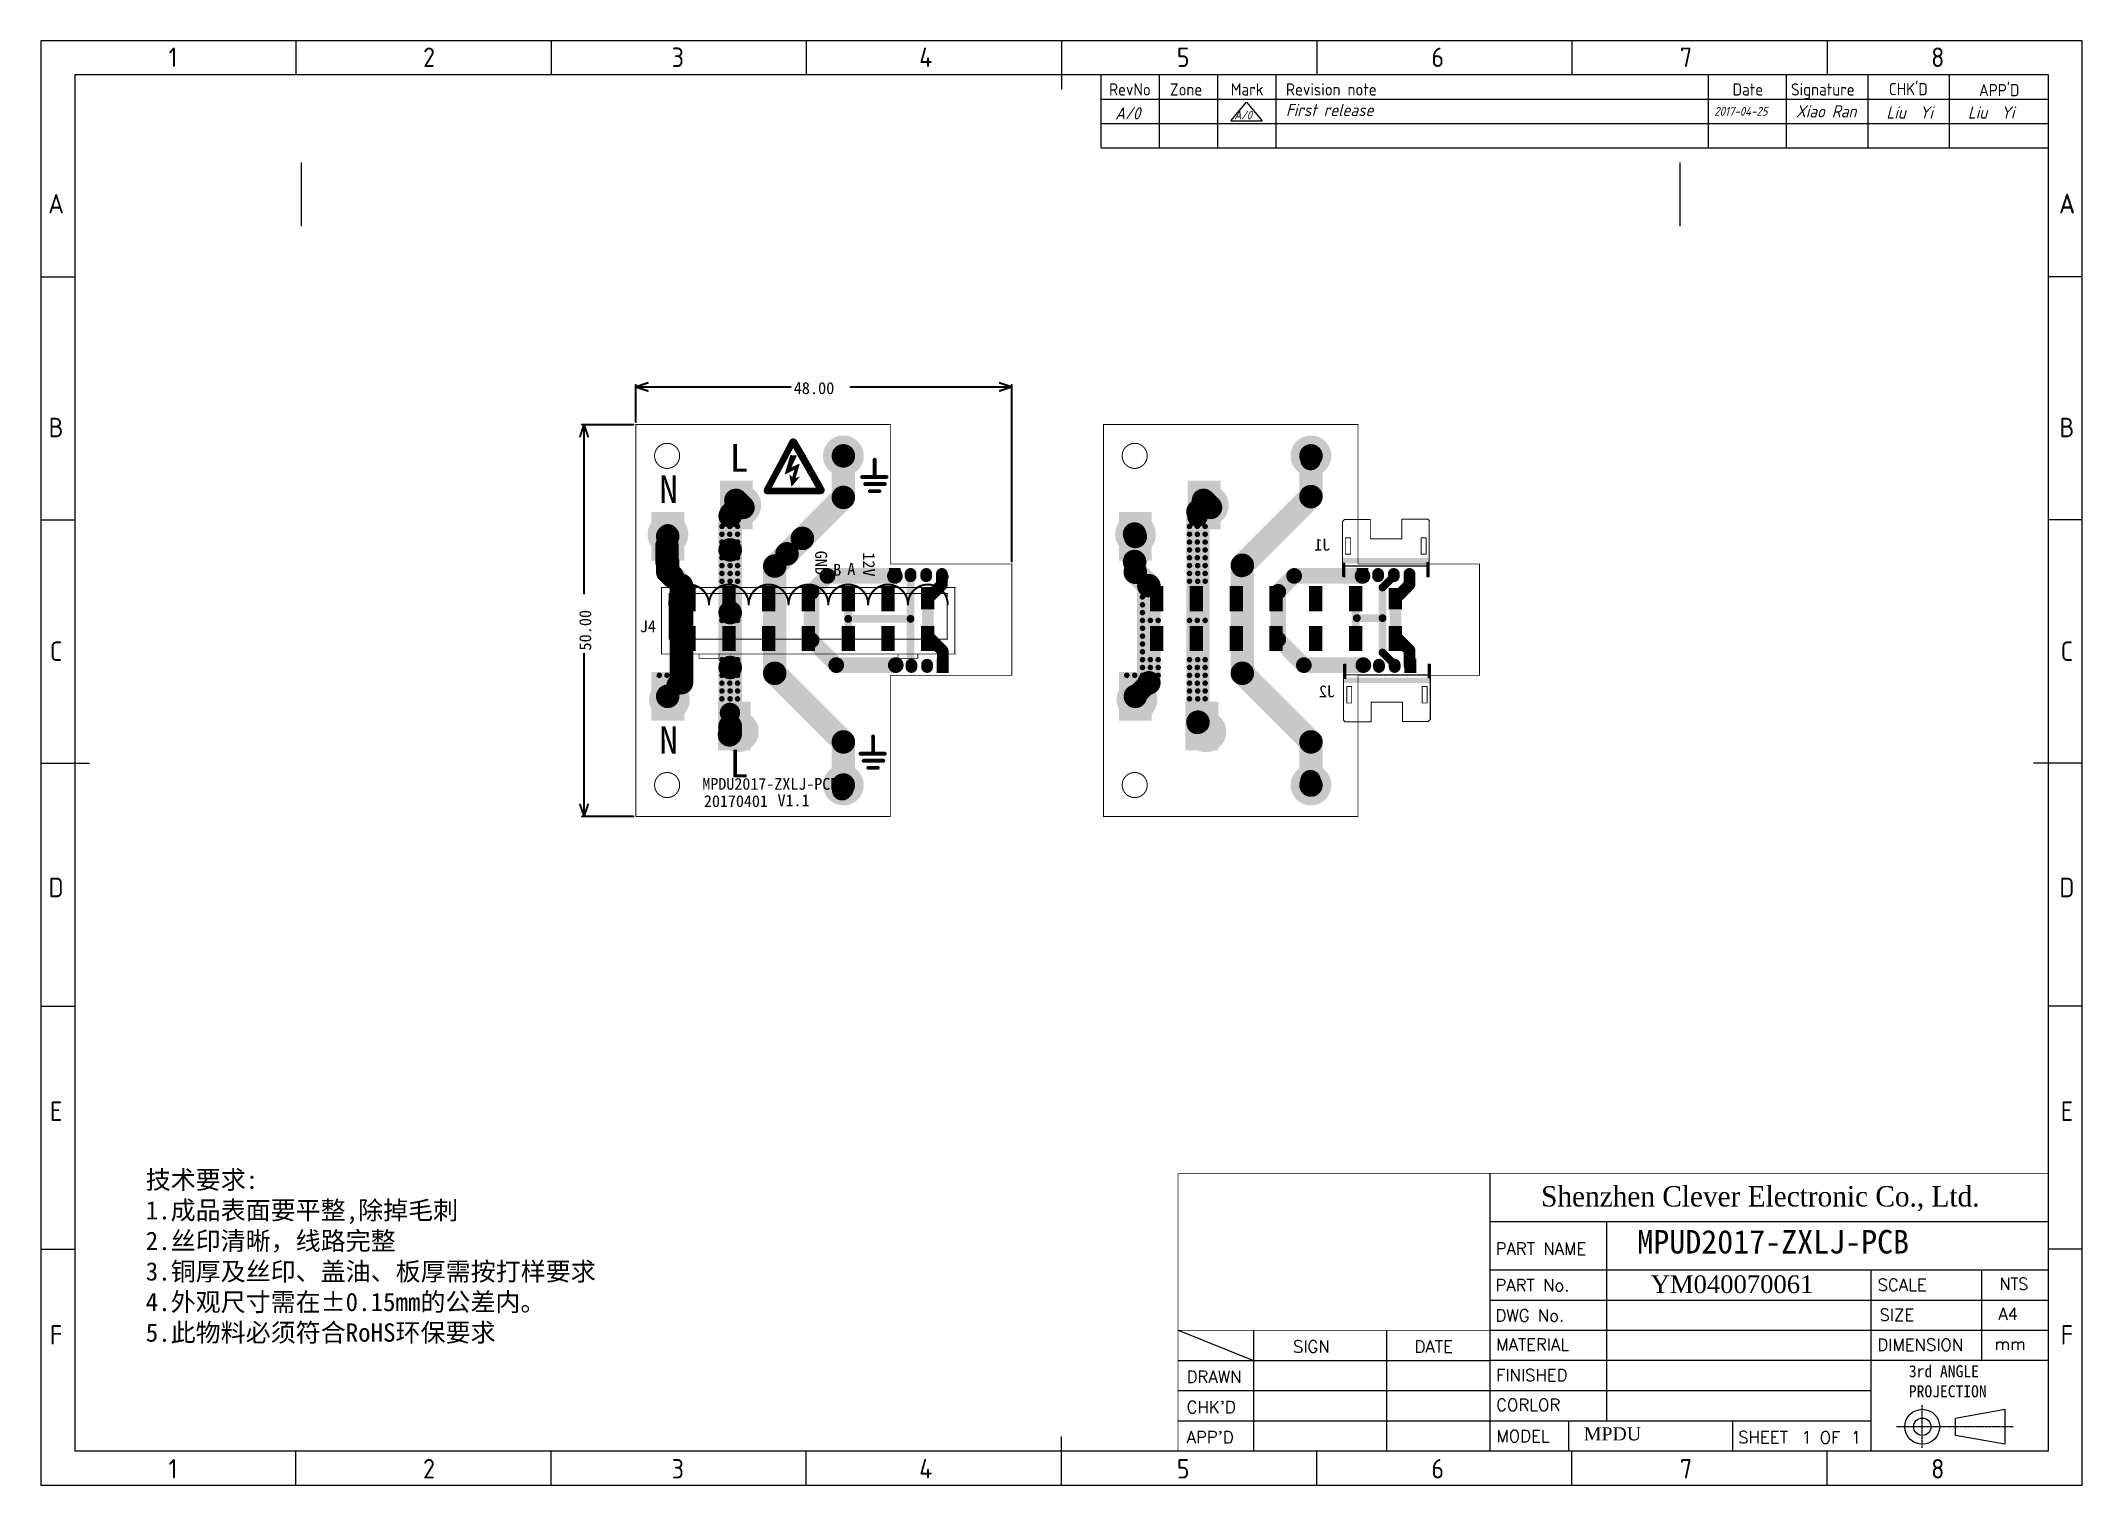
# Model space of a CAD drawing. Header units: inches. Extents: x 32166 to 66782, y 2386 to 7162.
# Drawn here: x 32166 to 34772, y 2386 to 4229 of the extents above.
import ezdxf
from ezdxf.enums import TextEntityAlignment as Align

# ---------------------------------------------------------------- set-up
doc = ezdxf.new("R2010")
doc.units = ezdxf.units.IN
doc.header["$LTSCALE"] = 0.64311
doc.header["$MEASUREMENT"] = 0
doc.linetypes.add('CENTER', pattern=[0.6, 0.375, -0.075, 0.075, -0.075])
doc.layers.get('0').update_dxf_attribs({"linetype": 'CONTINUOUS'})
for name, color, linetype in [('BOTTOMLAYER', 5, 'CONTINUOUS'), ('BOTTOMOVERLAY', 54, 'CONTINUOUS'), ('BOTTOMPASTE', 16, 'CONTINUOUS'), ('BOTTOMSOLDER', 6, 'CONTINUOUS'), ('KEEPOUTLAYER', 6, 'CONTINUOUS'), ('MULTILAYER', 9, 'CONTINUOUS'), ('TOPLAYER', 1, 'CONTINUOUS'), ('TOPOVERLAY', 2, 'CONTINUOUS'), ('TOPPASTE', 8, 'CONTINUOUS'), ('TOPSOLDER', 216, 'CONTINUOUS')]:
    doc.layers.add(name, color=color, linetype=linetype)
doc.styles.add('gb', font='gbeitc.shx', dxfattribs={"bigfont": 'gbcbig.shx'})
doc.styles.add('ISO Proportional', font='isocp')
doc.styles.add('ROMANS', font='romans', dxfattribs={"width": 0.95})
doc.styles.get("Standard").update_dxf_attribs({"font": 'txt', "width": 0.8})
doc.styles.add('样式 1', font='')
doc.styles.get('样式 1').set_extended_font_data('SimSun')

msp = doc.modelspace()

# ---------------------------------------------------------------- texts
at = {"style": 'ISO Proportional'}
for s, p in [('1', (32334.9, 4207.7)), ('2', (32661.8, 4207.7)), ('3', (32979.4, 4207.7)), ('4', (33295.9, 4207.7)), ('5', (33624.5, 4207.7)), ('6', (33949.5, 4207.7)), ('7', (34266.4, 4207.7)), ('8', (34587.8, 4207.7)), ('A', (32185.7, 4020.8)), ('A', (34752.6, 4020.8)), ('A', (34753, 4021.2)), ('B', (32185.7, 3735.3)), ('B', (34752.6, 3735.3)), ('C', (32185.7, 3449.9)), ('C', (34752.6, 3449.9)), ('D', (32185.7, 3148.4)), ('D', (34752.6, 3148.4)), ('E', (32185.7, 2863)), ('E', (34752.6, 2863)), ('F', (32185.7, 2577.6)), ('F', (34752.6, 2577.6)), ('1', (32334.9, 2406.8)), ('2', (32661.8, 2406.8)), ('3', (32979.4, 2406.8)), ('4', (33295.9, 2406.8)), ('5', (33624.5, 2406.8)), ('6', (33949.5, 2406.8)), ('7', (34266.4, 2406.8)), ('8', (34587.8, 2406.8))]:
    msp.add_text(s, height=24.8, dxfattribs=at).set_placement(p, align=Align.MIDDLE)
for s, height, p in [('RevNo', 15.51, (33529.9, 4166.6)), ('Zone', 15.51, (33607.6, 4166.6)), ('Mark', 15.51, (33685.3, 4166.6)), ('Revision note', 15.511, (33755.7, 4166.6)), ('Date', 15.51, (34325.9, 4166.6)), ('Signature', 15.51, (34400.4, 4166.6))]:
    msp.add_text(s, height=height, dxfattribs=at).set_placement(p, align=Align.MIDDLE_LEFT)
for s, height, style, p in [("CHK'D", 15.51, 'ISO Proportional', (34525.3, 4159.3)), ("APP'D", 15.51, 'ISO Proportional', (34640.4, 4158)), ('PART NAME', 15.41, 'ROMANS', (34023.4, 2679.9)), ('PART No.', 15.41, 'ROMANS', (34023.1, 2633.2)), ('SCALE', 15.41, 'ROMANS', (34510.9, 2633.7)), ('DWG No.', 15.41, 'ROMANS', (34023.1, 2594.7)), ('SIZE', 15.41, 'ROMANS', (34513.4, 2595.6)), ('A4', 15.41, 'ROMANS', (34665.1, 2596.8)), ('SIGN', 15.41, 'ROMANS', (33764.6, 2554.9)), ('DATE', 15.41, 'ROMANS', (33919.9, 2554.9)), ('MATERIAL ', 15.41, 'ROMANS', (34024, 2557.7)), ('DIMENSION', 15.41, 'ROMANS', (34510.6, 2557.3)), ('mm', 15.41, 'ROMANS', (34660.3, 2558.3)), ('DRAWN', 15.41, 'ROMANS', (33628.9, 2516.4)), ('FINISHED', 15.41, 'ROMANS', (34024, 2518.5)), ("CHK'D", 15.41, 'ROMANS', (33628.9, 2477.8)), ('CORLOR ', 15.41, 'ROMANS', (34024, 2480.5)), ("APP'D", 15.41, 'ROMANS', (33628.9, 2439.3)), ('MODEL ', 15.41, 'ROMANS', (34024.3, 2440.8)), ('SHEET', 15.41, 'ROMANS', (34333, 2439.3)), ('1', 15.4, 'ROMANS', (34413.8, 2439.2)), ('OF', 15.41, 'ROMANS', (34437.1, 2438.8)), ('1', 15.4, 'ROMANS', (34476.9, 2439.2))]:
    msp.add_text(s, height=height, dxfattribs=dict(style=style)).set_placement(p)
at = {"style": 'ISO Proportional', "oblique": 15}
for s, height, p in [('A/0', 15.51, (33537.7, 4136.2)), ('First release', 15.511, (33755.7, 4140.4)), ('2017-04-25', 11.17, (34302.4, 4138.7)), ('Xiao Ran', 15.51, (34406.7, 4138.7)), ('Liu  Yi', 15.51, (34522.2, 4137.2)), ('Liu  Yi', 15.51, (34626.2, 4137.2)), ('A/0', 10.86, (33689.8, 4133.9))]:
    msp.add_text(s, height=height, dxfattribs=at).set_placement(p, align=Align.MIDDLE_LEFT)
at = {"lineweight": -2, "insert": (32300.1, 2787.3), "char_height": 23.4, "attachment_point": 1, "style": 'gb'}
msp.add_mtext('{\\fSimSun|b0|i0|c134|p2;技术要求\\fSimSun|b0|i0|c0|p2;:\\fSimSun|b0|i0|c134|p2;\\P\\fSimSun|b0|i0|c0|p2;1.\\fSimSun|b0|i0|c134|p2;成品表面要平整\\fSimSun|b0|i0|c0|p2;,\\fSimSun|b0|i0|c134|p2;除掉毛刺\\P\\fSimSun|b0|i0|c0|p2;2.\\fSimSun|b0|i0|c134|p2;丝印清晰，线路完整\\P\\fSimSun|b0|i0|c0|p2;3.\\fSimSun|b0|i0|c134|p2;铜厚及丝印、盖油、板厚需按打样要求\\P\\fSimSun|b0|i0|c0|p2;4.\\fSimSun|b0|i0|c134|p2;外观尺寸需在±0.15mm的公差内。\\P\\fSimSun|b0|i0|c0|p2;5.\\fSimSun|b0|i0|c134|p2;此物料必须符合RoHS环保要求}', dxfattribs=at)
at = {"attachment_point": 1}
for s, insert, char_height, width, style in [('{\\fTimes New Roman|b0|i0|c0|p18;Shenzhen Clever Electronic Co., Ltd.}', (34081.4, 2767.4), 26.059, 701.192, 'ROMANS'), ('MPUD2017-ZXLJ-PCB ', (34204.2, 2711.4), 30, 594.411, '样式 1'), ('{\\ftimes new roman|b0|i0|c0|p18;YM0400700\\ftimes new roman|b0|i0|c186|p18;61}', (34221.3, 2653.5), 22.5, 393.706, '样式 1'), ('NTS', (34666.8, 2650.4), 15.41, 160.049, 'ROMANS'), ('{\\Ftxt|c0;3rd ANGLE\\PPROJECTION}', (34550.9, 2538.9), 15.362, 160.049, 'ROMANS'), ('{\\fTimes New Roman|b0|i0|c0|p18;MPDU}', (34135.9, 2459.7), 16.752, 160.049, '样式 1')]:
    msp.add_mtext(s, dxfattribs=dict(at, insert=insert, char_height=char_height, width=width, style=style))
at = {"layer": 'BOTTOMOVERLAY', "text_generation_flag": 2}
for s, p in [('J1', (33812.6, 3578.2)), ('J2', (33818.6, 3391.1))]:
    msp.add_text(s, height=15.24, dxfattribs=at).set_placement(p)
at = {"layer": 'TOPOVERLAY'}
msp.add_text('48.00', height=15.24, dxfattribs=at).set_placement((33127.3, 3777.9))
for s, height, rotation, p in [('L', 35, 360, (33045.7, 3679.1)), ('N', 35, 360, (32955.7, 3639.1)), ('GND', 15.24, 270, (33154.7, 3578.1)), ('12V', 15.24, 270, (33215.7, 3576.1)), ('B ', 15.24, 360, (33177.7, 3546.1)), ('A', 15.2, 360, (33195.7, 3547.1)), ('50.00', 15.24, 90, (32868.8, 3450.7)), ('J4', 15.24, 360, (32930.7, 3474.1)), ('N', 35, 360, (32955.7, 3319.1)), ('L', 35, 360, (33045.7, 3289.1)), ('MPDU2017-ZXLJ-PCB', 15, 360, (33010.7, 3273.1)), ('20170401', 15, 360, (33012.7, 3251.1)), ('V1.1', 15, 360, (33106.7, 3252.1))]:
    msp.add_text(s, height=height, rotation=rotation, dxfattribs=at).set_placement(p)

# ---------------------------------------------------------------- blocks, each defined once
blk = doc.blocks.new('_________1')
at = {"layer": 'TOPOVERLAY', "const_width": 0.0254}
for points in [[(3.3274, 2.6162), (0.4826, 2.6162)], [(3.7592, 2.2098), (-3.9878, 2.2098)], [(3.7592, 2.1844), (-3.9878, 2.1844)], [(3.7592, 2.159), (-3.9878, 2.159)], [(3.7592, 2.1336), (-3.9878, 2.1336)], [(3.7592, 2.1082), (-3.9878, 2.1082)], [(3.7592, 2.0828), (-3.9878, 2.0828)], [(3.7592, 2.0574), (-3.9878, 2.0574)], [(3.7592, 2.032), (-3.9878, 2.032)], [(3.7592, 2.0066), (-3.9878, 2.0066)], [(3.7338, 1.9812), (-3.9878, 1.9812)], [(3.7338, 1.9558), (-3.9878, 1.9558)], [(3.7338, 1.9304), (-3.9878, 1.9304)], [(3.7084, 1.905), (-3.9878, 1.905)], [(3.7338, 2.286), (-3.9624, 2.286)], [(3.7338, 2.2606), (-3.9624, 2.2606)], [(3.7338, 2.2352), (-3.9624, 2.2352)], [(3.7084, 1.8796), (-3.9624, 1.8796)], [(3.7084, 1.8542), (-3.9624, 1.8542)], [(3.7084, 2.3368), (-3.937, 2.3368)], [(3.7338, 2.3114), (-3.937, 2.3114)], [(3.683, 1.8288), (-3.937, 1.8288)], [(3.683, 1.8034), (-3.937, 1.8034)], [(3.7084, 2.3622), (-3.9116, 2.3622)], [(3.6576, 1.778), (-3.9116, 1.778)], [(3.683, 2.3876), (-3.8862, 2.3876)], [(-2.0828, 1.7526), (-3.8862, 1.7526)], [(-2.8702, 1.7272), (-3.8862, 1.7272)], [(3.6576, 2.4384), (-3.8608, 2.4384)], [(3.683, 2.413), (-3.8608, 2.413)], [(-2.8702, 1.7018), (-3.8608, 1.7018)], [(-2.8448, 1.6764), (-3.8608, 1.6764)], [(3.6322, 2.4638), (-3.8354, 2.4638)], [(-2.8448, 1.651), (-3.8354, 1.651)], [(-2.8194, 1.6256), (-3.8354, 1.6256)], [(-2.8194, 1.6002), (-3.81, 1.6002)], [(3.6068, 2.4892), (-3.7846, 2.4892)], [(-2.794, 1.5748), (-3.7846, 1.5748)], [(-2.7686, 1.5494), (-3.7846, 1.5494)], [(3.5814, 2.5146), (-3.7592, 2.5146)], [(-2.7686, 1.524), (-3.7592, 1.524)], [(-2.7432, 1.4986), (-3.7592, 1.4986)], [(-2.7432, 1.4732), (-3.7338, 1.4732)], [(-2.7178, 1.4478), (-3.7338, 1.4478)], [(3.556, 2.54), (-3.7084, 2.54)], [(-2.6924, 1.4224), (-3.7084, 1.4224)], [(-2.6924, 1.397), (-3.7084, 1.397)], [(-2.667, 1.3716), (-3.683, 1.3716)], [(3.5052, 2.5654), (-3.6576, 2.5654)], [(-2.667, 1.3462), (-3.6576, 1.3462)], [(-2.6416, 1.3208), (-3.6576, 1.3208)], [(-2.6416, 1.2954), (-3.6322, 1.2954)], [(-2.6162, 1.27), (-3.6322, 1.27)], [(-2.5908, 1.2446), (-3.6068, 1.2446)], [(-2.5908, 1.2192), (-3.6068, 1.2192)], [(-2.5654, 1.1938), (-3.5814, 1.1938)], [(3.429, 2.5908), (-3.556, 2.5908)], [(-2.5654, 1.1684), (-3.556, 1.1684)], [(-2.54, 1.143), (-3.556, 1.143)], [(-2.54, 1.1176), (-3.5306, 1.1176)], [(-2.5146, 1.0922), (-3.5306, 1.0922)], [(-2.4892, 1.0668), (-3.5052, 1.0668)], [(-2.4892, 1.0414), (-3.5052, 1.0414)], [(-2.4638, 1.016), (-3.4798, 1.016)], [(-2.4638, 0.9906), (-3.4544, 0.9906)], [(-2.4384, 0.9652), (-3.4544, 0.9652)], [(-2.4384, 0.9398), (-3.429, 0.9398)], [(-2.413, 0.9144), (-3.429, 0.9144)], [(-2.3876, 0.889), (-3.4036, 0.889)], [(-2.3876, 0.8636), (-3.4036, 0.8636)], [(-2.3622, 0.8382), (-3.3782, 0.8382)], [(-2.3622, 0.8128), (-3.3528, 0.8128)], [(-2.3368, 0.7874), (-3.3528, 0.7874)], [(-2.3368, 0.762), (-3.3274, 0.762)], [(-2.3114, 0.7366), (-3.3274, 0.7366)], [(-2.286, 0.7112), (-3.302, 0.7112)], [(-2.286, 0.6858), (-3.302, 0.6858)], [(-2.2606, 0.6604), (-3.2766, 0.6604)], [(-2.2606, 0.635), (-3.2766, 0.635)], [(-2.2352, 0.6096), (-3.2512, 0.6096)], [(-2.2352, 0.5842), (-3.2258, 0.5842)], [(-2.2098, 0.5588), (-3.2258, 0.5588)], [(-2.1844, 0.5334), (-3.2004, 0.5334)], [(-2.1844, 0.508), (-3.2004, 0.508)], [(-2.159, 0.4826), (-3.175, 0.4826)], [(-2.159, 0.4572), (-3.175, 0.4572)], [(-2.1336, 0.4318), (-3.1496, 0.4318)], [(-2.1336, 0.4064), (-3.1496, 0.4064)], [(-2.1082, 0.381), (-3.1242, 0.381)], [(-2.0828, 0.3556), (-3.0988, 0.3556)], [(-2.0828, 0.3302), (-3.0988, 0.3302)], [(-2.0574, 0.3048), (-3.0734, 0.3048)], [(-2.0574, 0.2794), (-3.0734, 0.2794)], [(-2.032, 0.254), (-3.048, 0.254)], [(-2.032, 0.2286), (-3.048, 0.2286)], [(-2.0066, 0.2032), (-3.0226, 0.2032)], [(-1.9812, 0.1778), (-3.0226, 0.1778)], [(-1.9812, 0.1524), (-2.9972, 0.1524)], [(-1.9558, 0.127), (-2.9718, 0.127)], [(-1.9558, 0.1016), (-2.9718, 0.1016)], [(-1.9304, 0.0762), (-2.9464, 0.0762)], [(-1.9304, 0.0508), (-2.9464, 0.0508)], [(-1.905, 0.0254), (-2.921, 0.0254)], [(-1.8796, 0), (-2.921, 0)], [(-0.6858, 0.4064), (-0.8128, 0.4064)], [(-0.762, 0.381), (-0.8128, 0.381)], [(-0.6096, 0.4318), (-0.7874, 0.4318)], [(-0.508, 0.4572), (-0.762, 0.4572)], [(-0.4318, 0.4826), (-0.7366, 0.4826)], [(0.4064, 0.5334), (-0.7112, 0.5334)], [(-0.3556, 0.508), (-0.7112, 0.508)], [(0.4064, 0.5588), (-0.6858, 0.5588)], [(0.4064, 0.5842), (-0.6604, 0.5842)], [(0.381, 0.6096), (-0.635, 0.6096)], [(0.381, 0.635), (-0.6096, 0.635)], [(0.381, 0.6604), (-0.5842, 0.6604)], [(0.381, 0.7112), (-0.5588, 0.7112)], [(0.381, 0.6858), (-0.5588, 0.6858)], [(0.381, 0.7366), (-0.5334, 0.7366)], [(0.3556, 0.762), (-0.508, 0.762)], [(0.3556, 0.7874), (-0.4826, 0.7874)], [(0.3556, 0.8128), (-0.4572, 0.8128)], [(0.3556, 0.8636), (-0.4318, 0.8636)], [(0.3556, 0.8382), (-0.4318, 0.8382)], [(0.0254, 0.0762), (-0.4318, 0.0762)], [(0.0254, 0.0508), (-0.4318, 0.0508)], [(0.0254, 0.0254), (-0.4318, 0.0254)], [(0, 0), (-0.4318, 0)], [(0.3556, 0.889), (-0.4064, 0.889)], [(0.0508, 0.1778), (-0.4064, 0.1778)], [(0.0508, 0.1524), (-0.4064, 0.1524)], [(0.0508, 0.127), (-0.4064, 0.127)], [(0.0254, 0.1016), (-0.4064, 0.1016)], [(0.3556, 0.9144), (-0.381, 0.9144)], [(0.0762, 0.254), (-0.381, 0.254)], [(0.0762, 0.2286), (-0.381, 0.2286)], [(0.0508, 0.2032), (-0.381, 0.2032)], [(0.3302, 0.9398), (-0.3556, 0.9398)], [(0.1016, 0.3302), (-0.3556, 0.3302)], [(0.0762, 0.3048), (-0.3556, 0.3048)], [(0.0762, 0.2794), (-0.3556, 0.2794)], [(0.3302, 0.9652), (-0.3302, 0.9652)], [(0.127, 0.4064), (-0.3302, 0.4064)], [(0.1016, 0.381), (-0.3302, 0.381)], [(0.1016, 0.3556), (-0.3302, 0.3556)], [(0.3302, 1.016), (-0.3048, 1.016)], [(0.3302, 0.9906), (-0.3048, 0.9906)], [(0.4064, 0.508), (-0.3048, 0.508)], [(0.4064, 0.4826), (-0.3048, 0.4826)], [(0.4064, 0.4572), (-0.3048, 0.4572)], [(0.4318, 0.4318), (-0.3048, 0.4318)], [(0.3302, 1.0414), (-0.2794, 1.0414)], [(0.3302, 1.0668), (-0.254, 1.0668)], [(0.3048, 1.0922), (-0.2286, 1.0922)], [(0.3048, 1.143), (-0.2032, 1.143)], [(0.3048, 1.1176), (-0.2032, 1.1176)], [(0.3048, 1.1684), (-0.1778, 1.1684)], [(0.3048, 1.1938), (-0.1524, 1.1938)], [(0.3048, 1.2192), (-0.127, 1.2192)], [(0.2794, 1.2446), (-0.1016, 1.2446)], [(0.2794, 1.27), (-0.0762, 1.27)], [(0.2794, 1.3208), (-0.0508, 1.3208)], [(0.2794, 1.2954), (-0.0508, 1.2954)], [(0.2794, 1.3462), (-0.0254, 1.3462)], [(0.2794, 1.3716), (0, 1.3716)], [(0.254, 1.397), (0.0254, 1.397)], [(0.254, 1.4224), (0.0508, 1.4224)], [(0.254, 1.4732), (0.0762, 1.4732)], [(0.254, 1.4478), (0.0762, 1.4478)], [(0.254, 1.4986), (0.1016, 1.4986)], [(0.254, 1.524), (0.127, 1.524)], [(0.254, 1.5494), (0.1524, 1.5494)], [(0.4318, 0.4064), (0.1524, 0.4064)], [(0.4318, 0.381), (0.1524, 0.381)], [(0.2286, 1.5748), (0.1778, 1.5748)], [(0.4318, 0.3556), (0.1778, 0.3556)], [(0.2286, 1.6002), (0.2032, 1.6002)], [(0.4318, 0.3302), (0.2032, 0.3302)], [(0.4572, 0.3048), (0.2286, 0.3048)], [(0.4572, 0.2794), (0.254, 0.2794)], [(0.4572, 0.254), (0.2794, 0.254)], [(0.4572, 0.2286), (0.3048, 0.2286)], [(0.4572, 0.2032), (0.3302, 0.2032)], [(0.4572, 0.1778), (0.3556, 0.1778)], [(0.4572, 0.1524), (0.381, 0.1524)], [(0.4572, 0.127), (0.4064, 0.127)], [(0.4826, 0.1016), (0.4318, 0.1016)], [(0.4826, 0.0762), (0.4318, 0.0762)], [(1.0668, 0), (0.9144, 0)], [(1.0668, 0.0254), (0.9652, 0.0254)], [(1.0668, 0.0508), (1.016, 0.0508)], [(2.7178, 0.0254), (1.8034, 0.0254)], [(2.6924, 0), (1.8034, 0)], [(2.7432, 0.0762), (1.8288, 0.0762)], [(2.7178, 0.0508), (1.8288, 0.0508)], [(2.7432, 0.1016), (1.8542, 0.1016)], [(2.7686, 0.1524), (1.8796, 0.1524)], [(2.7686, 0.127), (1.8796, 0.127)], [(2.8194, 0.2032), (1.905, 0.2032)], [(2.794, 0.1778), (1.905, 0.1778)], [(2.8448, 0.254), (1.9304, 0.254)], [(2.8194, 0.2286), (1.9304, 0.2286)], [(2.8702, 0.3048), (1.9558, 0.3048)], [(2.8448, 0.2794), (1.9558, 0.2794)], [(2.8956, 0.3556), (1.9812, 0.3556)], [(2.8702, 0.3302), (1.9812, 0.3302)], [(2.921, 0.4064), (2.0066, 0.4064)], [(2.8956, 0.381), (2.0066, 0.381)], [(2.921, 0.4318), (2.032, 0.4318)], [(2.9718, 0.4826), (2.0574, 0.4826)], [(2.9464, 0.4572), (2.0574, 0.4572)], [(2.9972, 0.5334), (2.0828, 0.5334)], [(2.9718, 0.508), (2.0828, 0.508)], [(3.0226, 0.5842), (2.1082, 0.5842)], [(2.9972, 0.5588), (2.1082, 0.5588)], [(3.048, 0.635), (2.1336, 0.635)], [(3.0226, 0.6096), (2.1336, 0.6096)], [(3.0734, 0.6858), (2.159, 0.6858)], [(3.048, 0.6604), (2.159, 0.6604)], [(3.0734, 0.7112), (2.1844, 0.7112)], [(3.0988, 0.762), (2.2098, 0.762)], [(3.0988, 0.7366), (2.2098, 0.7366)], [(3.1496, 0.8128), (2.2352, 0.8128)], [(3.1242, 0.7874), (2.2352, 0.7874)], [(3.175, 0.8636), (2.2606, 0.8636)], [(3.1496, 0.8382), (2.2606, 0.8382)], [(3.2004, 0.9144), (2.286, 0.9144)], [(3.175, 0.889), (2.286, 0.889)], [(3.2258, 0.9652), (2.3114, 0.9652)], [(3.2004, 0.9398), (2.3114, 0.9398)], [(3.2512, 1.016), (2.3368, 1.016)], [(3.2258, 0.9906), (2.3368, 0.9906)], [(3.2512, 1.0414), (2.3622, 1.0414)], [(3.2766, 1.0922), (2.3876, 1.0922)], [(3.2766, 1.0668), (2.3876, 1.0668)], [(3.3274, 1.143), (2.413, 1.143)], [(3.302, 1.1176), (2.413, 1.1176)], [(3.3528, 1.1938), (2.4384, 1.1938)], [(3.3274, 1.1684), (2.4384, 1.1684)], [(3.3782, 1.2446), (2.4638, 1.2446)], [(3.3528, 1.2192), (2.4638, 1.2192)], [(3.4036, 1.2954), (2.4892, 1.2954)], [(3.3782, 1.27), (2.4892, 1.27)], [(3.429, 1.3462), (2.5146, 1.3462)], [(3.4036, 1.3208), (2.5146, 1.3208)], [(3.429, 1.3716), (2.54, 1.3716)], [(3.4798, 1.4224), (2.5654, 1.4224)], [(3.4544, 1.397), (2.5654, 1.397)], [(3.5052, 1.4732), (2.5908, 1.4732)], [(3.4798, 1.4478), (2.5908, 1.4478)], [(3.5306, 1.524), (2.6162, 1.524)], [(3.5052, 1.4986), (2.6162, 1.4986)], [(3.556, 1.5748), (2.6416, 1.5748)], [(3.5306, 1.5494), (2.6416, 1.5494)], [(3.5814, 1.6256), (2.667, 1.6256)], [(3.556, 1.6002), (2.667, 1.6002)], [(3.6068, 1.651), (2.6924, 1.651)], [(3.6068, 1.7018), (2.7178, 1.7018)], [(3.6068, 1.6764), (2.7178, 1.6764)], [(3.6576, 1.7526), (2.7432, 1.7526)], [(3.6322, 1.7272), (2.7432, 1.7272)], [(-1.8796, -0.0254), (-2.8956, -0.0254)], [(-1.8542, -0.0508), (-2.8702, -0.0508)], [(-1.8542, -0.0762), (-2.8702, -0.0762)], [(-1.8288, -0.1016), (-2.8448, -0.1016)], [(-1.8288, -0.127), (-2.8448, -0.127)], [(-1.8034, -0.1524), (-2.8194, -0.1524)], [(-1.778, -0.1778), (-2.8194, -0.1778)], [(-1.778, -0.2032), (-2.794, -0.2032)], [(-1.7526, -0.2286), (-2.794, -0.2286)], [(-1.7526, -0.254), (-2.7686, -0.254)], [(-1.7272, -0.2794), (-2.7432, -0.2794)], [(-1.7272, -0.3048), (-2.7432, -0.3048)], [(-1.7018, -0.3302), (-2.7178, -0.3302)], [(-1.6764, -0.3556), (-2.7178, -0.3556)], [(-1.6764, -0.381), (-2.6924, -0.381)], [(-1.651, -0.4064), (-2.6924, -0.4064)], [(-1.651, -0.4318), (-2.667, -0.4318)], [(-1.6256, -0.4572), (-2.6416, -0.4572)], [(-1.6256, -0.4826), (-2.6416, -0.4826)], [(-1.6002, -0.508), (-2.6162, -0.508)], [(-1.5748, -0.5334), (-2.6162, -0.5334)], [(-1.5748, -0.5588), (-2.5908, -0.5588)], [(-1.5494, -0.5842), (-2.5908, -0.5842)], [(-1.5494, -0.6096), (-2.5654, -0.6096)], [(-1.524, -0.635), (-2.54, -0.635)], [(-1.524, -0.6604), (-2.54, -0.6604)], [(-1.4986, -0.6858), (-2.5146, -0.6858)], [(-1.4732, -0.7112), (-2.5146, -0.7112)], [(-1.4732, -0.7366), (-2.4892, -0.7366)], [(-1.4478, -0.762), (-2.4892, -0.762)], [(-1.4478, -0.7874), (-2.4638, -0.7874)], [(-1.4224, -0.8128), (-2.4384, -0.8128)], [(-1.4224, -0.8382), (-2.4384, -0.8382)], [(-1.397, -0.8636), (-2.413, -0.8636)], [(-1.3716, -0.889), (-2.413, -0.889)], [(-1.3716, -0.9144), (-2.3876, -0.9144)], [(-1.3462, -0.9398), (-2.3876, -0.9398)], [(-1.3462, -0.9652), (-2.3622, -0.9652)], [(-1.3208, -0.9906), (-2.3622, -0.9906)], [(-1.3208, -1.016), (-2.3368, -1.016)], [(-1.2954, -1.0414), (-2.3114, -1.0414)], [(-1.27, -1.0668), (-2.3114, -1.0668)], [(-1.27, -1.0922), (-2.286, -1.0922)], [(-1.2446, -1.1176), (-2.286, -1.1176)], [(-1.2446, -1.143), (-2.2606, -1.143)], [(-1.2192, -1.1684), (-2.2606, -1.1684)], [(-1.2192, -1.1938), (-2.2352, -1.1938)], [(-1.1938, -1.2192), (-2.2098, -1.2192)], [(-1.1684, -1.2446), (-2.2098, -1.2446)], [(-1.1684, -1.27), (-2.1844, -1.27)], [(-1.143, -1.2954), (-2.1844, -1.2954)], [(-1.143, -1.3208), (-2.159, -1.3208)], [(-1.1176, -1.3462), (-2.159, -1.3462)], [(-1.0922, -1.3716), (-2.1336, -1.3716)], [(-1.0922, -1.397), (-2.1336, -1.397)], [(-1.0668, -1.4224), (-2.1082, -1.4224)], [(-1.0668, -1.4478), (-2.0828, -1.4478)], [(-1.0414, -1.4732), (-2.0828, -1.4732)], [(-1.0414, -1.4986), (-2.0574, -1.4986)], [(-1.016, -1.524), (-2.0574, -1.524)], [(-1.016, -1.5494), (-2.032, -1.5494)], [(-0.9906, -1.5748), (-2.032, -1.5748)], [(-0.9652, -1.6002), (-2.0066, -1.6002)], [(-0.9652, -1.6256), (-1.9812, -1.6256)], [(-0.9398, -1.651), (-1.9812, -1.651)], [(-0.9398, -1.6764), (-1.9558, -1.6764)], [(-0.9144, -1.7018), (-1.9558, -1.7018)], [(-0.9144, -1.7272), (-1.9304, -1.7272)], [(-0.889, -1.7526), (-1.9304, -1.7526)], [(-0.8636, -1.778), (-1.905, -1.778)], [(-0.8636, -1.8034), (-1.8796, -1.8034)], [(-0.8382, -1.8288), (-1.8796, -1.8288)], [(-0.8382, -1.8542), (-1.8542, -1.8542)], [(-0.8128, -1.8796), (-1.8542, -1.8796)], [(-0.7874, -1.905), (-1.8288, -1.905)], [(-0.7874, -1.9304), (-1.8288, -1.9304)], [(-0.762, -1.9558), (-1.8034, -1.9558)], [(-0.762, -1.9812), (-1.8034, -1.9812)], [(-0.7366, -2.0066), (-1.778, -2.0066)], [(-0.7366, -2.032), (-1.7526, -2.032)], [(-0.7112, -2.0574), (-1.7526, -2.0574)], [(-0.6858, -2.0828), (-1.7272, -2.0828)], [(-0.6858, -2.1082), (-1.7272, -2.1082)], [(-0.6604, -2.1336), (-1.7018, -2.1336)], [(-0.6604, -2.159), (-1.7018, -2.159)], [(-0.635, -2.1844), (-1.6764, -2.1844)], [(-0.635, -2.2098), (-1.6764, -2.2098)], [(-0.6096, -2.2352), (-1.651, -2.2352)], [(-0.5842, -2.2606), (-1.6256, -2.2606)], [(-0.5842, -2.286), (-1.6256, -2.286)], [(-0.5588, -2.3114), (-1.6002, -2.3114)], [(-0.5588, -2.3368), (-1.6002, -2.3368)], [(-0.5334, -2.3622), (-1.5748, -2.3622)], [(-0.5334, -2.3876), (-1.5748, -2.3876)], [(-0.508, -2.413), (-1.5494, -2.413)], [(-0.4826, -2.4384), (-1.524, -2.4384)], [(-0.4826, -2.4638), (-1.524, -2.4638)], [(-0.4572, -2.4892), (-1.4986, -2.4892)], [(-0.4572, -2.5146), (-1.4986, -2.5146)], [(-0.4318, -2.54), (-1.4732, -2.54)], [(-0.4318, -2.5654), (-1.4732, -2.5654)], [(-0.4064, -2.5908), (-1.4478, -2.5908)], [(-0.381, -2.6162), (-1.4224, -2.6162)], [(-0.762, -1.2954), (-0.8382, -1.2954)], [(-0.5334, -1.1938), (-0.8128, -1.1938)], [(-0.5842, -1.2192), (-0.8128, -1.2192)], [(-0.6604, -1.2446), (-0.8128, -1.2446)], [(-0.7112, -1.27), (-0.8128, -1.27)], [(-0.381, -1.1176), (-0.7874, -1.1176)], [(-0.4318, -1.143), (-0.7874, -1.143)], [(-0.4826, -1.1684), (-0.7874, -1.1684)], [(-0.2286, -1.0414), (-0.762, -1.0414)], [(-0.2794, -1.0668), (-0.762, -1.0668)], [(-0.3302, -1.0922), (-0.762, -1.0922)], [(0, -0.9398), (-0.7366, -0.9398)], [(-0.0508, -0.9652), (-0.7366, -0.9652)], [(-0.1016, -0.9906), (-0.7366, -0.9906)], [(-0.1778, -1.016), (-0.7366, -1.016)], [(0.1524, -0.8636), (-0.7112, -0.8636)], [(0.1016, -0.889), (-0.7112, -0.889)], [(0.0508, -0.9144), (-0.7112, -0.9144)], [(0.8382, -0.7874), (-0.6858, -0.7874)], [(0.8128, -0.8128), (-0.6858, -0.8128)], [(0.2032, -0.8382), (-0.6858, -0.8382)], [(0.8636, -0.7112), (-0.6604, -0.7112)], [(0.8382, -0.7366), (-0.6604, -0.7366)], [(0.8382, -0.762), (-0.6604, -0.762)], [(0.889, -0.6096), (-0.635, -0.6096)], [(0.889, -0.635), (-0.635, -0.635)], [(0.8636, -0.6604), (-0.635, -0.6604)], [(0.8636, -0.6858), (-0.635, -0.6858)], [(-0.127, -0.508), (-0.6096, -0.508)], [(0.9144, -0.5334), (-0.6096, -0.5334)], [(0.889, -0.5588), (-0.6096, -0.5588)], [(0.889, -0.5842), (-0.6096, -0.5842)], [(-0.1016, -0.4318), (-0.5842, -0.4318)], [(-0.127, -0.4572), (-0.5842, -0.4572)], [(-0.127, -0.4826), (-0.5842, -0.4826)], [(-0.1016, -0.3556), (-0.5588, -0.3556)], [(-0.1016, -0.381), (-0.5588, -0.381)], [(-0.1016, -0.4064), (-0.5588, -0.4064)], [(-0.0508, -0.254), (-0.5334, -0.254)], [(-0.0762, -0.2794), (-0.5334, -0.2794)], [(-0.0762, -0.3048), (-0.5334, -0.3048)], [(-0.0762, -0.3302), (-0.5334, -0.3302)], [(-0.0508, -0.1778), (-0.508, -0.1778)], [(-0.0508, -0.2032), (-0.508, -0.2032)], [(-0.0508, -0.2286), (-0.508, -0.2286)], [(-0.0254, -0.1016), (-0.4826, -0.1016)], [(-0.0254, -0.127), (-0.4826, -0.127)], [(-0.0508, -0.1524), (-0.4826, -0.1524)], [(0, -0.0254), (-0.4572, -0.0254)], [(0, -0.0508), (-0.4572, -0.0508)], [(-0.0254, -0.0762), (-0.4572, -0.0762)], [(0.381, -2.3368), (-0.4572, -2.3368)], [(0.381, -2.3622), (-0.4572, -2.3622)], [(0.4064, -2.286), (-0.4318, -2.286)], [(0.381, -2.3114), (-0.4318, -2.3114)], [(0.4064, -2.2098), (-0.4064, -2.2098)], [(0.4064, -2.2352), (-0.4064, -2.2352)], [(0.4064, -2.2606), (-0.4064, -2.2606)], [(0.4318, -2.159), (-0.381, -2.159)], [(0.4318, -2.1844), (-0.381, -2.1844)], [(0.4572, -2.1082), (-0.3556, -2.1082)], [(0.4318, -2.1336), (-0.3556, -2.1336)], [(0.4572, -2.0574), (-0.3302, -2.0574)], [(0.4572, -2.0828), (-0.3302, -2.0828)], [(0.4826, -2.0066), (-0.3048, -2.0066)], [(0.4572, -2.032), (-0.3048, -2.032)], [(0.4826, -1.9558), (-0.2794, -1.9558)], [(0.4826, -1.9812), (-0.2794, -1.9812)], [(0.508, -1.8796), (-0.254, -1.8796)], [(0.508, -1.905), (-0.254, -1.905)], [(0.508, -1.9304), (-0.254, -1.9304)], [(0.5334, -1.8288), (-0.2286, -1.8288)], [(0.5334, -1.8542), (-0.2286, -1.8542)], [(0.5588, -1.778), (-0.2032, -1.778)], [(0.5334, -1.8034), (-0.2032, -1.8034)], [(0.5588, -1.7272), (-0.1778, -1.7272)], [(0.5588, -1.7526), (-0.1778, -1.7526)], [(0.5842, -1.6764), (-0.1524, -1.6764)], [(0.5588, -1.7018), (-0.1524, -1.7018)], [(0.5842, -1.6002), (-0.127, -1.6002)], [(0.5842, -1.6256), (-0.127, -1.6256)], [(0.5842, -1.651), (-0.127, -1.651)], [(0.9144, -0.508), (-0.1016, -0.508)], [(0.6096, -1.5494), (-0.1016, -1.5494)], [(0.6096, -1.5748), (-0.1016, -1.5748)], [(0.635, -1.4986), (-0.0762, -1.4986)], [(0.6096, -1.524), (-0.0762, -1.524)], [(0.9144, -0.4826), (-0.0508, -0.4826)], [(0.635, -1.4478), (-0.0508, -1.4478)], [(0.635, -1.4732), (-0.0508, -1.4732)], [(0.6604, -1.397), (-0.0254, -1.397)], [(0.6604, -1.4224), (-0.0254, -1.4224)], [(0.9398, -0.4572), (0, -0.4572)], [(0.6858, -1.3208), (0, -1.3208)], [(0.6604, -1.3462), (0, -1.3462)], [(0.6604, -1.3716), (0, -1.3716)], [(0.6858, -1.27), (0.0254, -1.27)], [(0.6858, -1.2954), (0.0254, -1.2954)], [(0.9398, -0.4318), (0.0508, -0.4318)], [(0.7112, -1.2192), (0.0508, -1.2192)], [(0.6858, -1.2446), (0.0508, -1.2446)], [(0.7112, -1.1684), (0.0762, -1.1684)], [(0.7112, -1.1938), (0.0762, -1.1938)], [(0.9398, -0.4064), (0.1016, -0.4064)], [(0.7366, -1.1176), (0.1016, -1.1176)], [(0.7366, -1.143), (0.1016, -1.143)], [(0.762, -1.0414), (0.127, -1.0414)], [(0.762, -1.0668), (0.127, -1.0668)], [(0.7366, -1.0922), (0.127, -1.0922)], [(0.9652, -0.381), (0.1524, -0.381)], [(0.7874, -0.9906), (0.1524, -0.9906)], [(0.762, -1.016), (0.1524, -1.016)], [(0.7874, -0.9398), (0.1778, -0.9398)], [(0.7874, -0.9652), (0.1778, -0.9652)], [(0.3556, -2.3876), (0.1778, -2.3876)], [(0.9652, -0.3556), (0.2032, -0.3556)], [(0.8128, -0.889), (0.2032, -0.889)], [(0.7874, -0.9144), (0.2032, -0.9144)], [(0.8128, -0.8382), (0.2286, -0.8382)], [(0.8128, -0.8636), (0.2286, -0.8636)], [(0.9652, -0.3302), (0.254, -0.3302)], [(0.9652, -0.3048), (0.3048, -0.3048)], [(0.9906, -0.2794), (0.3556, -0.2794)], [(1.3208, -2.5908), (0.381, -2.5908)], [(1.2954, -2.6162), (0.381, -2.6162)], [(0.9906, -0.254), (0.4064, -0.254)], [(1.3462, -2.5654), (0.4064, -2.5654)], [(1.3716, -2.5146), (0.4318, -2.5146)], [(1.3462, -2.54), (0.4318, -2.54)], [(0.9906, -0.2286), (0.4572, -0.2286)], [(1.397, -2.4638), (0.4572, -2.4638)], [(1.3716, -2.4892), (0.4572, -2.4892)], [(1.4224, -2.413), (0.4826, -2.413)], [(1.397, -2.4384), (0.4826, -2.4384)], [(0.9906, -0.2032), (0.508, -0.2032)], [(1.4478, -2.3622), (0.508, -2.3622)], [(1.4224, -2.3876), (0.508, -2.3876)], [(1.4732, -2.3114), (0.5334, -2.3114)], [(1.4478, -2.3368), (0.5334, -2.3368)], [(1.016, -0.1778), (0.5588, -0.1778)], [(1.4732, -2.286), (0.5588, -2.286)], [(1.4986, -2.2352), (0.5842, -2.2352)], [(1.4986, -2.2606), (0.5842, -2.2606)], [(1.016, -0.1524), (0.6096, -0.1524)], [(1.524, -2.1844), (0.6096, -2.1844)], [(1.524, -2.2098), (0.6096, -2.2098)], [(1.5494, -2.1336), (0.635, -2.1336)], [(1.5494, -2.159), (0.635, -2.159)], [(1.016, -0.127), (0.6604, -0.127)], [(1.6002, -2.0828), (0.6604, -2.0828)], [(1.5748, -2.1082), (0.6604, -2.1082)], [(1.6256, -2.032), (0.6858, -2.032)], [(1.6002, -2.0574), (0.6858, -2.0574)], [(1.0414, -0.1016), (0.7112, -0.1016)], [(1.6256, -2.0066), (0.7112, -2.0066)], [(1.651, -1.9558), (0.7366, -1.9558)], [(1.651, -1.9812), (0.7366, -1.9812)], [(1.0414, -0.0762), (0.762, -0.0762)], [(1.6764, -1.905), (0.762, -1.905)], [(1.6764, -1.9304), (0.762, -1.9304)], [(1.7018, -1.8542), (0.7874, -1.8542)], [(1.7018, -1.8796), (0.7874, -1.8796)], [(1.0414, -0.0508), (0.8128, -0.0508)], [(1.7272, -1.8034), (0.8128, -1.8034)], [(1.7272, -1.8288), (0.8128, -1.8288)], [(1.7526, -1.7526), (0.8382, -1.7526)], [(1.7526, -1.778), (0.8382, -1.778)], [(1.0668, -0.0254), (0.8636, -0.0254)], [(1.778, -1.7018), (0.8636, -1.7018)], [(1.778, -1.7272), (0.8636, -1.7272)], [(1.8034, -1.6764), (0.889, -1.6764)], [(1.8288, -1.6256), (0.9144, -1.6256)], [(1.8034, -1.651), (0.9144, -1.651)], [(1.8542, -1.5748), (0.9398, -1.5748)], [(1.8288, -1.6002), (0.9398, -1.6002)], [(1.8796, -1.524), (0.9652, -1.524)], [(1.8542, -1.5494), (0.9652, -1.5494)], [(1.905, -1.4732), (0.9906, -1.4732)], [(1.905, -1.4986), (0.9906, -1.4986)], [(1.9304, -1.4224), (1.016, -1.4224)], [(1.9304, -1.4478), (1.016, -1.4478)], [(1.9558, -1.397), (1.0414, -1.397)], [(1.9812, -1.3462), (1.0668, -1.3462)], [(1.9558, -1.3716), (1.0668, -1.3716)], [(2.0066, -1.2954), (1.0922, -1.2954)], [(1.9812, -1.3208), (1.0922, -1.3208)], [(2.032, -1.2446), (1.1176, -1.2446)], [(2.0066, -1.27), (1.1176, -1.27)], [(2.0574, -1.1938), (1.143, -1.1938)], [(2.032, -1.2192), (1.143, -1.2192)], [(2.0828, -1.143), (1.1684, -1.143)], [(2.0574, -1.1684), (1.1684, -1.1684)], [(2.0828, -1.1176), (1.1938, -1.1176)], [(2.1336, -1.0668), (1.2192, -1.0668)], [(2.1082, -1.0922), (1.2192, -1.0922)], [(2.159, -1.016), (1.2446, -1.016)], [(2.1336, -1.0414), (1.2446, -1.0414)], [(2.1844, -0.9652), (1.27, -0.9652)], [(2.159, -0.9906), (1.27, -0.9906)], [(2.2098, -0.9144), (1.2954, -0.9144)], [(2.1844, -0.9398), (1.2954, -0.9398)], [(2.2352, -0.8636), (1.3208, -0.8636)], [(2.2098, -0.889), (1.3208, -0.889)], [(2.2606, -0.8128), (1.3462, -0.8128)], [(2.2352, -0.8382), (1.3462, -0.8382)], [(2.2606, -0.7874), (1.3716, -0.7874)], [(2.3114, -0.7366), (1.397, -0.7366)], [(2.286, -0.762), (1.397, -0.762)], [(2.3368, -0.6858), (1.4224, -0.6858)], [(2.3114, -0.7112), (1.4224, -0.7112)], [(2.3622, -0.635), (1.4478, -0.635)], [(2.3368, -0.6604), (1.4478, -0.6604)], [(2.3876, -0.5842), (1.4732, -0.5842)], [(2.3622, -0.6096), (1.4732, -0.6096)], [(2.413, -0.5334), (1.4986, -0.5334)], [(2.3876, -0.5588), (1.4986, -0.5588)], [(2.413, -0.508), (1.524, -0.508)], [(2.4384, -0.4572), (1.5494, -0.4572)], [(2.4384, -0.4826), (1.5494, -0.4826)], [(2.4892, -0.4064), (1.5748, -0.4064)], [(2.4638, -0.4318), (1.5748, -0.4318)], [(2.5146, -0.3556), (1.6002, -0.3556)], [(2.4892, -0.381), (1.6002, -0.381)], [(2.54, -0.3048), (1.6256, -0.3048)], [(2.5146, -0.3302), (1.6256, -0.3302)], [(2.5654, -0.254), (1.651, -0.254)], [(2.54, -0.2794), (1.651, -0.2794)], [(2.5908, -0.2032), (1.6764, -0.2032)], [(2.5654, -0.2286), (1.6764, -0.2286)], [(2.5908, -0.1778), (1.7018, -0.1778)], [(2.6416, -0.127), (1.7272, -0.127)], [(2.6162, -0.1524), (1.7272, -0.1524)], [(2.667, -0.0762), (1.7526, -0.0762)], [(2.6416, -0.1016), (1.7526, -0.1016)], [(2.6924, -0.0254), (1.778, -0.0254)], [(2.667, -0.0508), (1.778, -0.0508)], [(-0.381, -2.6416), (-1.4224, -2.6416)], [(-0.3556, -2.667), (-1.397, -2.667)], [(-0.3556, -2.6924), (-1.397, -2.6924)], [(-0.3302, -2.7178), (-1.3716, -2.7178)], [(-0.3302, -2.7432), (-1.3462, -2.7432)], [(-0.3048, -2.7686), (-1.3462, -2.7686)], [(-0.2794, -2.794), (-1.3208, -2.794)], [(-0.2794, -2.8194), (-1.3208, -2.8194)], [(-0.254, -2.8448), (-1.2954, -2.8448)], [(-0.254, -2.8702), (-1.27, -2.8702)], [(-0.2286, -2.8956), (-1.27, -2.8956)], [(-0.2286, -2.921), (-1.2446, -2.921)], [(-0.2032, -2.9464), (-1.2446, -2.9464)], [(-0.1778, -2.9718), (-1.2192, -2.9718)], [(-0.1778, -2.9972), (-1.1938, -2.9972)], [(-0.1524, -3.0226), (-1.1938, -3.0226)], [(-0.1524, -3.048), (-1.1684, -3.048)], [(-0.127, -3.0734), (-1.1684, -3.0734)], [(-0.127, -3.0988), (-1.143, -3.0988)], [(-0.1016, -3.1242), (-1.143, -3.1242)], [(-0.0762, -3.1496), (-1.1176, -3.1496)], [(-0.0762, -3.175), (-1.0922, -3.175)], [(-0.0508, -3.2004), (-1.0922, -3.2004)], [(-0.0508, -3.2258), (-1.0668, -3.2258)], [(-0.0254, -3.2512), (-1.0668, -3.2512)], [(-0.0254, -3.2766), (-1.0414, -3.2766)], [(0.9652, -3.302), (-1.016, -3.302)], [(0.9398, -3.3274), (-1.016, -3.3274)], [(0.9144, -3.3528), (-0.9906, -3.3528)], [(0.9144, -3.3782), (-0.9906, -3.3782)], [(0.889, -3.4036), (-0.9652, -3.4036)], [(0.889, -3.429), (-0.9398, -3.429)], [(0.8636, -3.4544), (-0.9398, -3.4544)], [(0.8636, -3.4798), (-0.9144, -3.4798)], [(0.8382, -3.5052), (-0.9144, -3.5052)], [(0.8382, -3.5306), (-0.889, -3.5306)], [(0.8128, -3.556), (-0.8636, -3.556)], [(0.8128, -3.5814), (-0.8636, -3.5814)], [(0.7874, -3.6068), (-0.8382, -3.6068)], [(0.7874, -3.6322), (-0.8382, -3.6322)], [(0.762, -3.6576), (-0.8128, -3.6576)], [(0.762, -3.683), (-0.8128, -3.683)], [(0.7366, -3.7084), (-0.7874, -3.7084)], [(0.7366, -3.7338), (-0.762, -3.7338)], [(0.7112, -3.7592), (-0.762, -3.7592)], [(0.7112, -3.7846), (-0.7366, -3.7846)], [(0.6858, -3.81), (-0.7366, -3.81)], [(0.6858, -3.8354), (-0.7112, -3.8354)], [(0.6604, -3.8608), (-0.6858, -3.8608)], [(0.6604, -3.8862), (-0.6858, -3.8862)], [(0.635, -3.9116), (-0.6604, -3.9116)], [(0.6096, -3.937), (-0.6604, -3.937)], [(0.6096, -3.9624), (-0.635, -3.9624)], [(0.5842, -3.9878), (-0.635, -3.9878)], [(0.5842, -4.0132), (-0.6096, -4.0132)], [(0.5588, -4.0386), (-0.5842, -4.0386)], [(0.5588, -4.064), (-0.5842, -4.064)], [(0.5334, -4.0894), (-0.5588, -4.0894)], [(0.5334, -4.1148), (-0.5588, -4.1148)], [(0.508, -4.1402), (-0.5334, -4.1402)], [(0.508, -4.1656), (-0.508, -4.1656)], [(0.4826, -4.191), (-0.508, -4.191)], [(0.4826, -4.2164), (-0.4826, -4.2164)], [(0.4572, -4.2418), (-0.4826, -4.2418)], [(0.4572, -4.2672), (-0.4572, -4.2672)], [(0.4318, -4.2926), (-0.4318, -4.2926)], [(0.4064, -4.318), (-0.4064, -4.318)], [(0.381, -4.3434), (-0.381, -4.3434)], [(0.3556, -4.3688), (-0.3556, -4.3688)], [(0.3302, -4.3942), (-0.3302, -4.3942)], [(0.3048, -4.4196), (-0.3048, -4.4196)], [(0.254, -4.445), (-0.2794, -4.445)], [(0.2286, -4.4704), (-0.2286, -4.4704)], [(0.1778, -4.4958), (-0.1778, -4.4958)], [(0.1016, -4.5212), (-0.127, -4.5212)], [(0.9906, -3.2512), (0.0254, -3.2512)], [(0.9652, -3.2766), (0.0254, -3.2766)], [(1.016, -3.2004), (0.0508, -3.2004)], [(0.9906, -3.2258), (0.0508, -3.2258)], [(1.016, -3.175), (0.0762, -3.175)], [(1.0414, -3.1242), (0.1016, -3.1242)], [(1.0414, -3.1496), (0.1016, -3.1496)], [(1.0668, -3.0734), (0.127, -3.0734)], [(1.0668, -3.0988), (0.127, -3.0988)], [(1.0922, -3.0226), (0.1524, -3.0226)], [(1.0922, -3.048), (0.1524, -3.048)], [(1.1176, -2.9718), (0.1778, -2.9718)], [(1.1176, -2.9972), (0.1778, -2.9972)], [(1.143, -2.921), (0.2032, -2.921)], [(1.143, -2.9464), (0.2032, -2.9464)], [(1.1684, -2.8702), (0.2286, -2.8702)], [(1.1684, -2.8956), (0.2286, -2.8956)], [(1.1938, -2.8448), (0.254, -2.8448)], [(1.2192, -2.794), (0.2794, -2.794)], [(1.1938, -2.8194), (0.2794, -2.8194)], [(1.2446, -2.7432), (0.3048, -2.7432)], [(1.2192, -2.7686), (0.3048, -2.7686)], [(1.27, -2.6924), (0.3302, -2.6924)], [(1.2446, -2.7178), (0.3302, -2.7178)], [(1.2954, -2.6416), (0.3556, -2.6416)], [(1.2954, -2.667), (0.3556, -2.667)]]:
    blk.add_lwpolyline(points, dxfattribs=at)
at = {"layer": 'TOPOVERLAY', "const_width": 0.0127}
for points in [[(0.47625, 2.6162, 1), (0.48895, 2.6162, 1)], [(3.32105, 2.6162, 1), (3.33375, 2.6162, 1)], [(-3.99415, 2.2098, 1), (-3.98145, 2.2098, 1)], [(-3.99415, 2.1844, 1), (-3.98145, 2.1844, 1)], [(-3.99415, 2.159, 1), (-3.98145, 2.159, 1)], [(-3.99415, 2.1336, 1), (-3.98145, 2.1336, 1)], [(-3.99415, 2.1082, 1), (-3.98145, 2.1082, 1)], [(-3.99415, 2.0828, 1), (-3.98145, 2.0828, 1)], [(-3.99415, 2.0574, 1), (-3.98145, 2.0574, 1)], [(-3.99415, 2.032, 1), (-3.98145, 2.032, 1)], [(-3.99415, 2.0066, 1), (-3.98145, 2.0066, 1)], [(-3.99415, 1.9812, 1), (-3.98145, 1.9812, 1)], [(-3.99415, 1.9558, 1), (-3.98145, 1.9558, 1)], [(-3.99415, 1.9304, 1), (-3.98145, 1.9304, 1)], [(-3.99415, 1.905, 1), (-3.98145, 1.905, 1)], [(-3.96875, 2.286, 1), (-3.95605, 2.286, 1)], [(-3.96875, 2.2606, 1), (-3.95605, 2.2606, 1)], [(-3.96875, 2.2352, 1), (-3.95605, 2.2352, 1)], [(-3.96875, 1.8796, 1), (-3.95605, 1.8796, 1)], [(-3.96875, 1.8542, 1), (-3.95605, 1.8542, 1)], [(-3.94335, 2.3368, 1), (-3.93065, 2.3368, 1)], [(-3.94335, 2.3114, 1), (-3.93065, 2.3114, 1)], [(-3.94335, 1.8288, 1), (-3.93065, 1.8288, 1)], [(-3.94335, 1.8034, 1), (-3.93065, 1.8034, 1)], [(-3.91795, 2.3622, 1), (-3.90525, 2.3622, 1)], [(-3.91795, 1.778, 1), (-3.90525, 1.778, 1)], [(-3.89255, 2.3876, 1), (-3.87985, 2.3876, 1)], [(-3.89255, 1.7526, 1), (-3.87985, 1.7526, 1)], [(-3.89255, 1.7272, 1), (-3.87985, 1.7272, 1)], [(-3.86715, 2.4384, 1), (-3.85445, 2.4384, 1)], [(-3.86715, 2.413, 1), (-3.85445, 2.413, 1)], [(-3.86715, 1.7018, 1), (-3.85445, 1.7018, 1)], [(-3.86715, 1.6764, 1), (-3.85445, 1.6764, 1)], [(-3.84175, 2.4638, 1), (-3.82905, 2.4638, 1)], [(-3.84175, 1.651, 1), (-3.82905, 1.651, 1)], [(-3.84175, 1.6256, 1), (-3.82905, 1.6256, 1)], [(-3.81635, 1.6002, 1), (-3.80365, 1.6002, 1)], [(-3.79095, 2.4892, 1), (-3.77825, 2.4892, 1)], [(-3.79095, 1.5748, 1), (-3.77825, 1.5748, 1)], [(-3.79095, 1.5494, 1), (-3.77825, 1.5494, 1)], [(-3.76555, 2.5146, 1), (-3.75285, 2.5146, 1)], [(-3.76555, 1.524, 1), (-3.75285, 1.524, 1)], [(-3.76555, 1.4986, 1), (-3.75285, 1.4986, 1)], [(-3.74015, 1.4732, 1), (-3.72745, 1.4732, 1)], [(-3.74015, 1.4478, 1), (-3.72745, 1.4478, 1)], [(-3.71475, 2.54, 1), (-3.70205, 2.54, 1)], [(-3.71475, 1.4224, 1), (-3.70205, 1.4224, 1)], [(-3.71475, 1.397, 1), (-3.70205, 1.397, 1)], [(-3.68935, 1.3716, 1), (-3.67665, 1.3716, 1)], [(-3.66395, 2.5654, 1), (-3.65125, 2.5654, 1)], [(-3.66395, 1.3462, 1), (-3.65125, 1.3462, 1)], [(-3.66395, 1.3208, 1), (-3.65125, 1.3208, 1)], [(-3.63855, 1.2954, 1), (-3.62585, 1.2954, 1)], [(-3.63855, 1.27, 1), (-3.62585, 1.27, 1)], [(-3.61315, 1.2446, 1), (-3.60045, 1.2446, 1)], [(-3.61315, 1.2192, 1), (-3.60045, 1.2192, 1)], [(-3.58775, 1.1938, 1), (-3.57505, 1.1938, 1)], [(-3.56235, 2.5908, 1), (-3.54965, 2.5908, 1)], [(-3.56235, 1.1684, 1), (-3.54965, 1.1684, 1)], [(-3.56235, 1.143, 1), (-3.54965, 1.143, 1)], [(-3.53695, 1.1176, 1), (-3.52425, 1.1176, 1)], [(-3.53695, 1.0922, 1), (-3.52425, 1.0922, 1)], [(-3.51155, 1.0668, 1), (-3.49885, 1.0668, 1)], [(-3.51155, 1.0414, 1), (-3.49885, 1.0414, 1)], [(-3.48615, 1.016, 1), (-3.47345, 1.016, 1)], [(-3.46075, 0.9906, 1), (-3.44805, 0.9906, 1)], [(-3.46075, 0.9652, 1), (-3.44805, 0.9652, 1)], [(-3.43535, 0.9398, 1), (-3.42265, 0.9398, 1)], [(-3.43535, 0.9144, 1), (-3.42265, 0.9144, 1)], [(-3.40995, 0.889, 1), (-3.39725, 0.889, 1)], [(-3.40995, 0.8636, 1), (-3.39725, 0.8636, 1)], [(-3.38455, 0.8382, 1), (-3.37185, 0.8382, 1)], [(-3.35915, 0.8128, 1), (-3.34645, 0.8128, 1)], [(-3.35915, 0.7874, 1), (-3.34645, 0.7874, 1)], [(-3.33375, 0.762, 1), (-3.32105, 0.762, 1)], [(-3.33375, 0.7366, 1), (-3.32105, 0.7366, 1)], [(-3.30835, 0.7112, 1), (-3.29565, 0.7112, 1)], [(-3.30835, 0.6858, 1), (-3.29565, 0.6858, 1)], [(-3.28295, 0.6604, 1), (-3.27025, 0.6604, 1)], [(-3.28295, 0.635, 1), (-3.27025, 0.635, 1)], [(-3.25755, 0.6096, 1), (-3.24485, 0.6096, 1)], [(-3.23215, 0.5842, 1), (-3.21945, 0.5842, 1)], [(-3.23215, 0.5588, 1), (-3.21945, 0.5588, 1)], [(-3.20675, 0.5334, 1), (-3.19405, 0.5334, 1)], [(-3.20675, 0.508, 1), (-3.19405, 0.508, 1)], [(-3.18135, 0.4826, 1), (-3.16865, 0.4826, 1)], [(-3.18135, 0.4572, 1), (-3.16865, 0.4572, 1)], [(-3.15595, 0.4318, 1), (-3.14325, 0.4318, 1)], [(-3.15595, 0.4064, 1), (-3.14325, 0.4064, 1)], [(-3.13055, 0.381, 1), (-3.11785, 0.381, 1)], [(-3.10515, 0.3556, 1), (-3.09245, 0.3556, 1)], [(-3.10515, 0.3302, 1), (-3.09245, 0.3302, 1)], [(-3.07975, 0.3048, 1), (-3.06705, 0.3048, 1)], [(-3.07975, 0.2794, 1), (-3.06705, 0.2794, 1)], [(-3.05435, 0.254, 1), (-3.04165, 0.254, 1)], [(-3.05435, 0.2286, 1), (-3.04165, 0.2286, 1)], [(-3.02895, 0.2032, 1), (-3.01625, 0.2032, 1)], [(-3.02895, 0.1778, 1), (-3.01625, 0.1778, 1)], [(-3.00355, 0.1524, 1), (-2.99085, 0.1524, 1)], [(-2.97815, 0.127, 1), (-2.96545, 0.127, 1)], [(-2.97815, 0.1016, 1), (-2.96545, 0.1016, 1)], [(-2.95275, 0.0762, 1), (-2.94005, 0.0762, 1)], [(-2.95275, 0.0508, 1), (-2.94005, 0.0508, 1)], [(-2.92735, 0.0254, 1), (-2.91465, 0.0254, 1)], [(-2.92735, 0, 1), (-2.91465, 0, 1)], [(-2.87655, 1.7272, 1), (-2.86385, 1.7272, 1)], [(-2.87655, 1.7018, 1), (-2.86385, 1.7018, 1)], [(-2.85115, 1.6764, 1), (-2.83845, 1.6764, 1)], [(-2.85115, 1.651, 1), (-2.83845, 1.651, 1)], [(-2.82575, 1.6256, 1), (-2.81305, 1.6256, 1)], [(-2.82575, 1.6002, 1), (-2.81305, 1.6002, 1)], [(-2.80035, 1.5748, 1), (-2.78765, 1.5748, 1)], [(-2.77495, 1.5494, 1), (-2.76225, 1.5494, 1)], [(-2.77495, 1.524, 1), (-2.76225, 1.524, 1)], [(-2.74955, 1.4986, 1), (-2.73685, 1.4986, 1)], [(-2.74955, 1.4732, 1), (-2.73685, 1.4732, 1)], [(-2.72415, 1.4478, 1), (-2.71145, 1.4478, 1)], [(-2.69875, 1.4224, 1), (-2.68605, 1.4224, 1)], [(-2.69875, 1.397, 1), (-2.68605, 1.397, 1)], [(-2.67335, 1.3716, 1), (-2.66065, 1.3716, 1)], [(-2.67335, 1.3462, 1), (-2.66065, 1.3462, 1)], [(-2.64795, 1.3208, 1), (-2.63525, 1.3208, 1)], [(-2.64795, 1.2954, 1), (-2.63525, 1.2954, 1)], [(-2.62255, 1.27, 1), (-2.60985, 1.27, 1)], [(-2.59715, 1.2446, 1), (-2.58445, 1.2446, 1)], [(-2.59715, 1.2192, 1), (-2.58445, 1.2192, 1)], [(-2.57175, 1.1938, 1), (-2.55905, 1.1938, 1)], [(-2.57175, 1.1684, 1), (-2.55905, 1.1684, 1)], [(-2.54635, 1.143, 1), (-2.53365, 1.143, 1)], [(-2.54635, 1.1176, 1), (-2.53365, 1.1176, 1)], [(-2.52095, 1.0922, 1), (-2.50825, 1.0922, 1)], [(-2.49555, 1.0668, 1), (-2.48285, 1.0668, 1)], [(-2.49555, 1.0414, 1), (-2.48285, 1.0414, 1)], [(-2.47015, 1.016, 1), (-2.45745, 1.016, 1)], [(-2.47015, 0.9906, 1), (-2.45745, 0.9906, 1)], [(-2.44475, 0.9652, 1), (-2.43205, 0.9652, 1)], [(-2.44475, 0.9398, 1), (-2.43205, 0.9398, 1)], [(-2.41935, 0.9144, 1), (-2.40665, 0.9144, 1)], [(-2.39395, 0.889, 1), (-2.38125, 0.889, 1)], [(-2.39395, 0.8636, 1), (-2.38125, 0.8636, 1)], [(-2.36855, 0.8382, 1), (-2.35585, 0.8382, 1)], [(-2.36855, 0.8128, 1), (-2.35585, 0.8128, 1)], [(-2.34315, 0.7874, 1), (-2.33045, 0.7874, 1)], [(-2.34315, 0.762, 1), (-2.33045, 0.762, 1)], [(-2.31775, 0.7366, 1), (-2.30505, 0.7366, 1)], [(-2.29235, 0.7112, 1), (-2.27965, 0.7112, 1)], [(-2.29235, 0.6858, 1), (-2.27965, 0.6858, 1)], [(-2.26695, 0.6604, 1), (-2.25425, 0.6604, 1)], [(-2.26695, 0.635, 1), (-2.25425, 0.635, 1)], [(-2.24155, 0.6096, 1), (-2.22885, 0.6096, 1)], [(-2.24155, 0.5842, 1), (-2.22885, 0.5842, 1)], [(-2.21615, 0.5588, 1), (-2.20345, 0.5588, 1)], [(-2.19075, 0.5334, 1), (-2.17805, 0.5334, 1)], [(-2.19075, 0.508, 1), (-2.17805, 0.508, 1)], [(-2.16535, 0.4826, 1), (-2.15265, 0.4826, 1)], [(-2.16535, 0.4572, 1), (-2.15265, 0.4572, 1)], [(-2.13995, 0.4318, 1), (-2.12725, 0.4318, 1)], [(-2.13995, 0.4064, 1), (-2.12725, 0.4064, 1)], [(-2.11455, 0.381, 1), (-2.10185, 0.381, 1)], [(-2.08915, 1.7526, 1), (-2.07645, 1.7526, 1)], [(-2.08915, 0.3556, 1), (-2.07645, 0.3556, 1)], [(-2.08915, 0.3302, 1), (-2.07645, 0.3302, 1)], [(-2.06375, 0.3048, 1), (-2.05105, 0.3048, 1)], [(-2.06375, 0.2794, 1), (-2.05105, 0.2794, 1)], [(-2.03835, 0.254, 1), (-2.02565, 0.254, 1)], [(-2.03835, 0.2286, 1), (-2.02565, 0.2286, 1)], [(-2.01295, 0.2032, 1), (-2.00025, 0.2032, 1)], [(-1.98755, 0.1778, 1), (-1.97485, 0.1778, 1)], [(-1.98755, 0.1524, 1), (-1.97485, 0.1524, 1)], [(-1.96215, 0.127, 1), (-1.94945, 0.127, 1)], [(-1.96215, 0.1016, 1), (-1.94945, 0.1016, 1)], [(-1.93675, 0.0762, 1), (-1.92405, 0.0762, 1)], [(-1.93675, 0.0508, 1), (-1.92405, 0.0508, 1)], [(-1.91135, 0.0254, 1), (-1.89865, 0.0254, 1)], [(-1.88595, 0, 1), (-1.87325, 0, 1)], [(-0.81915, 0.4064, 1), (-0.80645, 0.4064, 1)], [(-0.81915, 0.381, 1), (-0.80645, 0.381, 1)], [(-0.79375, 0.4318, 1), (-0.78105, 0.4318, 1)], [(-0.76835, 0.4572, 1), (-0.75565, 0.4572, 1)], [(-0.76835, 0.381, 1), (-0.75565, 0.381, 1)], [(-0.74295, 0.4826, 1), (-0.73025, 0.4826, 1)], [(-0.71755, 0.5334, 1), (-0.70485, 0.5334, 1)], [(-0.71755, 0.508, 1), (-0.70485, 0.508, 1)], [(-0.69215, 0.5588, 1), (-0.67945, 0.5588, 1)], [(-0.69215, 0.4064, 1), (-0.67945, 0.4064, 1)], [(-0.66675, 0.5842, 1), (-0.65405, 0.5842, 1)], [(-0.64135, 0.6096, 1), (-0.62865, 0.6096, 1)], [(-0.61595, 0.635, 1), (-0.60325, 0.635, 1)], [(-0.61595, 0.4318, 1), (-0.60325, 0.4318, 1)], [(-0.59055, 0.6604, 1), (-0.57785, 0.6604, 1)], [(-0.56515, 0.7112, 1), (-0.55245, 0.7112, 1)], [(-0.56515, 0.6858, 1), (-0.55245, 0.6858, 1)], [(-0.53975, 0.7366, 1), (-0.52705, 0.7366, 1)], [(-0.51435, 0.762, 1), (-0.50165, 0.762, 1)], [(-0.51435, 0.4572, 1), (-0.50165, 0.4572, 1)], [(-0.48895, 0.7874, 1), (-0.47625, 0.7874, 1)], [(-0.46355, 0.8128, 1), (-0.45085, 0.8128, 1)], [(-0.43815, 0.8636, 1), (-0.42545, 0.8636, 1)], [(-0.43815, 0.8382, 1), (-0.42545, 0.8382, 1)], [(-0.43815, 0.4826, 1), (-0.42545, 0.4826, 1)], [(-0.43815, 0.0762, 1), (-0.42545, 0.0762, 1)], [(-0.43815, 0.0508, 1), (-0.42545, 0.0508, 1)], [(-0.43815, 0.0254, 1), (-0.42545, 0.0254, 1)], [(-0.43815, 0, 1), (-0.42545, 0, 1)], [(-0.41275, 0.889, 1), (-0.40005, 0.889, 1)], [(-0.41275, 0.1778, 1), (-0.40005, 0.1778, 1)], [(-0.41275, 0.1524, 1), (-0.40005, 0.1524, 1)], [(-0.41275, 0.127, 1), (-0.40005, 0.127, 1)], [(-0.41275, 0.1016, 1), (-0.40005, 0.1016, 1)], [(-0.38735, 0.9144, 1), (-0.37465, 0.9144, 1)], [(-0.38735, 0.254, 1), (-0.37465, 0.254, 1)], [(-0.38735, 0.2286, 1), (-0.37465, 0.2286, 1)], [(-0.38735, 0.2032, 1), (-0.37465, 0.2032, 1)], [(-0.36195, 0.9398, 1), (-0.34925, 0.9398, 1)], [(-0.36195, 0.508, 1), (-0.34925, 0.508, 1)], [(-0.36195, 0.3302, 1), (-0.34925, 0.3302, 1)], [(-0.36195, 0.3048, 1), (-0.34925, 0.3048, 1)], [(-0.36195, 0.2794, 1), (-0.34925, 0.2794, 1)], [(-0.33655, 0.9652, 1), (-0.32385, 0.9652, 1)], [(-0.33655, 0.4064, 1), (-0.32385, 0.4064, 1)], [(-0.33655, 0.381, 1), (-0.32385, 0.381, 1)], [(-0.33655, 0.3556, 1), (-0.32385, 0.3556, 1)], [(-0.31115, 1.016, 1), (-0.29845, 1.016, 1)], [(-0.31115, 0.9906, 1), (-0.29845, 0.9906, 1)], [(-0.31115, 0.508, 1), (-0.29845, 0.508, 1)], [(-0.31115, 0.4826, 1), (-0.29845, 0.4826, 1)], [(-0.31115, 0.4572, 1), (-0.29845, 0.4572, 1)], [(-0.31115, 0.4318, 1), (-0.29845, 0.4318, 1)], [(-0.28575, 1.0414, 1), (-0.27305, 1.0414, 1)], [(-0.26035, 1.0668, 1), (-0.24765, 1.0668, 1)], [(-0.23495, 1.0922, 1), (-0.22225, 1.0922, 1)], [(-0.20955, 1.143, 1), (-0.19685, 1.143, 1)], [(-0.20955, 1.1176, 1), (-0.19685, 1.1176, 1)], [(-0.18415, 1.1684, 1), (-0.17145, 1.1684, 1)], [(-0.15875, 1.1938, 1), (-0.14605, 1.1938, 1)], [(-0.13335, 1.2192, 1), (-0.12065, 1.2192, 1)], [(-0.10795, 1.2446, 1), (-0.09525, 1.2446, 1)], [(-0.08255, 1.27, 1), (-0.06985, 1.27, 1)], [(-0.05715, 1.3208, 1), (-0.04445, 1.3208, 1)], [(-0.05715, 1.2954, 1), (-0.04445, 1.2954, 1)], [(-0.03175, 1.3462, 1), (-0.01905, 1.3462, 1)], [(-0.00635, 1.3716, 1), (0.00635, 1.3716, 1)], [(-0.00635, 0, 1), (0.00635, 0, 1)], [(0.01905, 1.397, 1), (0.03175, 1.397, 1)], [(0.01905, 0.1016, 1), (0.03175, 0.1016, 1)], [(0.01905, 0.0762, 1), (0.03175, 0.0762, 1)], [(0.01905, 0.0508, 1), (0.03175, 0.0508, 1)], [(0.01905, 0.0254, 1), (0.03175, 0.0254, 1)], [(0.04445, 1.4224, 1), (0.05715, 1.4224, 1)], [(0.04445, 0.2032, 1), (0.05715, 0.2032, 1)], [(0.04445, 0.1778, 1), (0.05715, 0.1778, 1)], [(0.04445, 0.1524, 1), (0.05715, 0.1524, 1)], [(0.04445, 0.127, 1), (0.05715, 0.127, 1)], [(0.06985, 1.4732, 1), (0.08255, 1.4732, 1)], [(0.06985, 1.4478, 1), (0.08255, 1.4478, 1)], [(0.06985, 0.3048, 1), (0.08255, 0.3048, 1)], [(0.06985, 0.2794, 1), (0.08255, 0.2794, 1)], [(0.06985, 0.254, 1), (0.08255, 0.254, 1)], [(0.06985, 0.2286, 1), (0.08255, 0.2286, 1)], [(0.09525, 1.4986, 1), (0.10795, 1.4986, 1)], [(0.09525, 0.381, 1), (0.10795, 0.381, 1)], [(0.09525, 0.3556, 1), (0.10795, 0.3556, 1)], [(0.09525, 0.3302, 1), (0.10795, 0.3302, 1)], [(0.12065, 1.524, 1), (0.13335, 1.524, 1)], [(0.12065, 0.4064, 1), (0.13335, 0.4064, 1)], [(0.14605, 1.5494, 1), (0.15875, 1.5494, 1)], [(0.14605, 0.4064, 1), (0.15875, 0.4064, 1)], [(0.14605, 0.381, 1), (0.15875, 0.381, 1)], [(0.17145, 1.5748, 1), (0.18415, 1.5748, 1)], [(0.17145, 0.3556, 1), (0.18415, 0.3556, 1)], [(0.19685, 1.6002, 1), (0.20955, 1.6002, 1)], [(0.19685, 0.3302, 1), (0.20955, 0.3302, 1)], [(0.22225, 1.6002, 1), (0.23495, 1.6002, 1)], [(0.22225, 1.5748, 1), (0.23495, 1.5748, 1)], [(0.22225, 0.3048, 1), (0.23495, 0.3048, 1)], [(0.24765, 1.5494, 1), (0.26035, 1.5494, 1)], [(0.24765, 1.524, 1), (0.26035, 1.524, 1)], [(0.24765, 1.4986, 1), (0.26035, 1.4986, 1)], [(0.24765, 1.4732, 1), (0.26035, 1.4732, 1)], [(0.24765, 1.4478, 1), (0.26035, 1.4478, 1)], [(0.24765, 1.4224, 1), (0.26035, 1.4224, 1)], [(0.24765, 1.397, 1), (0.26035, 1.397, 1)], [(0.24765, 0.2794, 1), (0.26035, 0.2794, 1)], [(0.27305, 1.3716, 1), (0.28575, 1.3716, 1)], [(0.27305, 1.3462, 1), (0.28575, 1.3462, 1)], [(0.27305, 1.3208, 1), (0.28575, 1.3208, 1)], [(0.27305, 1.2954, 1), (0.28575, 1.2954, 1)], [(0.27305, 1.27, 1), (0.28575, 1.27, 1)], [(0.27305, 1.2446, 1), (0.28575, 1.2446, 1)], [(0.27305, 0.254, 1), (0.28575, 0.254, 1)], [(0.29845, 1.2192, 1), (0.31115, 1.2192, 1)], [(0.29845, 1.1938, 1), (0.31115, 1.1938, 1)], [(0.29845, 1.1684, 1), (0.31115, 1.1684, 1)], [(0.29845, 1.143, 1), (0.31115, 1.143, 1)], [(0.29845, 1.1176, 1), (0.31115, 1.1176, 1)], [(0.29845, 1.0922, 1), (0.31115, 1.0922, 1)], [(0.29845, 0.2286, 1), (0.31115, 0.2286, 1)], [(0.32385, 1.0668, 1), (0.33655, 1.0668, 1)], [(0.32385, 1.0414, 1), (0.33655, 1.0414, 1)], [(0.32385, 1.016, 1), (0.33655, 1.016, 1)], [(0.32385, 0.9906, 1), (0.33655, 0.9906, 1)], [(0.32385, 0.9652, 1), (0.33655, 0.9652, 1)], [(0.32385, 0.9398, 1), (0.33655, 0.9398, 1)], [(0.32385, 0.2032, 1), (0.33655, 0.2032, 1)], [(0.34925, 0.9144, 1), (0.36195, 0.9144, 1)], [(0.34925, 0.889, 1), (0.36195, 0.889, 1)], [(0.34925, 0.8636, 1), (0.36195, 0.8636, 1)], [(0.34925, 0.8382, 1), (0.36195, 0.8382, 1)], [(0.34925, 0.8128, 1), (0.36195, 0.8128, 1)], [(0.34925, 0.7874, 1), (0.36195, 0.7874, 1)], [(0.34925, 0.762, 1), (0.36195, 0.762, 1)], [(0.34925, 0.1778, 1), (0.36195, 0.1778, 1)], [(0.37465, 0.7366, 1), (0.38735, 0.7366, 1)], [(0.37465, 0.7112, 1), (0.38735, 0.7112, 1)], [(0.37465, 0.6858, 1), (0.38735, 0.6858, 1)], [(0.37465, 0.6604, 1), (0.38735, 0.6604, 1)], [(0.37465, 0.635, 1), (0.38735, 0.635, 1)], [(0.37465, 0.6096, 1), (0.38735, 0.6096, 1)], [(0.37465, 0.1524, 1), (0.38735, 0.1524, 1)], [(0.40005, 0.5842, 1), (0.41275, 0.5842, 1)], [(0.40005, 0.5588, 1), (0.41275, 0.5588, 1)], [(0.40005, 0.5334, 1), (0.41275, 0.5334, 1)], [(0.40005, 0.508, 1), (0.41275, 0.508, 1)], [(0.40005, 0.4826, 1), (0.41275, 0.4826, 1)], [(0.40005, 0.4572, 1), (0.41275, 0.4572, 1)], [(0.40005, 0.127, 1), (0.41275, 0.127, 1)], [(0.42545, 0.4318, 1), (0.43815, 0.4318, 1)], [(0.42545, 0.4064, 1), (0.43815, 0.4064, 1)], [(0.42545, 0.381, 1), (0.43815, 0.381, 1)], [(0.42545, 0.3556, 1), (0.43815, 0.3556, 1)], [(0.42545, 0.3302, 1), (0.43815, 0.3302, 1)], [(0.42545, 0.1016, 1), (0.43815, 0.1016, 1)], [(0.42545, 0.0762, 1), (0.43815, 0.0762, 1)], [(0.45085, 0.3048, 1), (0.46355, 0.3048, 1)], [(0.45085, 0.2794, 1), (0.46355, 0.2794, 1)], [(0.45085, 0.254, 1), (0.46355, 0.254, 1)], [(0.45085, 0.2286, 1), (0.46355, 0.2286, 1)], [(0.45085, 0.2032, 1), (0.46355, 0.2032, 1)], [(0.45085, 0.1778, 1), (0.46355, 0.1778, 1)], [(0.45085, 0.1524, 1), (0.46355, 0.1524, 1)], [(0.45085, 0.127, 1), (0.46355, 0.127, 1)], [(0.47625, 0.1016, 1), (0.48895, 0.1016, 1)], [(0.47625, 0.0762, 1), (0.48895, 0.0762, 1)], [(0.90805, 0, 1), (0.92075, 0, 1)], [(0.95885, 0.0254, 1), (0.97155, 0.0254, 1)], [(1.00965, 0.0508, 1), (1.02235, 0.0508, 1)], [(1.06045, 0.0508, 1), (1.07315, 0.0508, 1)], [(1.06045, 0.0254, 1), (1.07315, 0.0254, 1)], [(1.06045, 0, 1), (1.07315, 0, 1)], [(1.79705, 0.0254, 1), (1.80975, 0.0254, 1)], [(1.79705, 0, 1), (1.80975, 0, 1)], [(1.82245, 0.0762, 1), (1.83515, 0.0762, 1)], [(1.82245, 0.0508, 1), (1.83515, 0.0508, 1)], [(1.84785, 0.1016, 1), (1.86055, 0.1016, 1)], [(1.87325, 0.1524, 1), (1.88595, 0.1524, 1)], [(1.87325, 0.127, 1), (1.88595, 0.127, 1)], [(1.89865, 0.2032, 1), (1.91135, 0.2032, 1)], [(1.89865, 0.1778, 1), (1.91135, 0.1778, 1)], [(1.92405, 0.254, 1), (1.93675, 0.254, 1)], [(1.92405, 0.2286, 1), (1.93675, 0.2286, 1)], [(1.94945, 0.3048, 1), (1.96215, 0.3048, 1)], [(1.94945, 0.2794, 1), (1.96215, 0.2794, 1)], [(1.97485, 0.3556, 1), (1.98755, 0.3556, 1)], [(1.97485, 0.3302, 1), (1.98755, 0.3302, 1)], [(2.00025, 0.4064, 1), (2.01295, 0.4064, 1)], [(2.00025, 0.381, 1), (2.01295, 0.381, 1)], [(2.02565, 0.4318, 1), (2.03835, 0.4318, 1)], [(2.05105, 0.4826, 1), (2.06375, 0.4826, 1)], [(2.05105, 0.4572, 1), (2.06375, 0.4572, 1)], [(2.07645, 0.5334, 1), (2.08915, 0.5334, 1)], [(2.07645, 0.508, 1), (2.08915, 0.508, 1)], [(2.10185, 0.5842, 1), (2.11455, 0.5842, 1)], [(2.10185, 0.5588, 1), (2.11455, 0.5588, 1)], [(2.12725, 0.635, 1), (2.13995, 0.635, 1)], [(2.12725, 0.6096, 1), (2.13995, 0.6096, 1)], [(2.15265, 0.6858, 1), (2.16535, 0.6858, 1)], [(2.15265, 0.6604, 1), (2.16535, 0.6604, 1)], [(2.17805, 0.7112, 1), (2.19075, 0.7112, 1)], [(2.20345, 0.762, 1), (2.21615, 0.762, 1)], [(2.20345, 0.7366, 1), (2.21615, 0.7366, 1)], [(2.22885, 0.8128, 1), (2.24155, 0.8128, 1)], [(2.22885, 0.7874, 1), (2.24155, 0.7874, 1)], [(2.25425, 0.8636, 1), (2.26695, 0.8636, 1)], [(2.25425, 0.8382, 1), (2.26695, 0.8382, 1)], [(2.27965, 0.9144, 1), (2.29235, 0.9144, 1)], [(2.27965, 0.889, 1), (2.29235, 0.889, 1)], [(2.30505, 0.9652, 1), (2.31775, 0.9652, 1)], [(2.30505, 0.9398, 1), (2.31775, 0.9398, 1)], [(2.33045, 1.016, 1), (2.34315, 1.016, 1)], [(2.33045, 0.9906, 1), (2.34315, 0.9906, 1)], [(2.35585, 1.0414, 1), (2.36855, 1.0414, 1)], [(2.38125, 1.0922, 1), (2.39395, 1.0922, 1)], [(2.38125, 1.0668, 1), (2.39395, 1.0668, 1)], [(2.40665, 1.143, 1), (2.41935, 1.143, 1)], [(2.40665, 1.1176, 1), (2.41935, 1.1176, 1)], [(2.43205, 1.1938, 1), (2.44475, 1.1938, 1)], [(2.43205, 1.1684, 1), (2.44475, 1.1684, 1)], [(2.45745, 1.2446, 1), (2.47015, 1.2446, 1)], [(2.45745, 1.2192, 1), (2.47015, 1.2192, 1)], [(2.48285, 1.2954, 1), (2.49555, 1.2954, 1)], [(2.48285, 1.27, 1), (2.49555, 1.27, 1)], [(2.50825, 1.3462, 1), (2.52095, 1.3462, 1)], [(2.50825, 1.3208, 1), (2.52095, 1.3208, 1)], [(2.53365, 1.3716, 1), (2.54635, 1.3716, 1)], [(2.55905, 1.4224, 1), (2.57175, 1.4224, 1)], [(2.55905, 1.397, 1), (2.57175, 1.397, 1)], [(2.58445, 1.4732, 1), (2.59715, 1.4732, 1)], [(2.58445, 1.4478, 1), (2.59715, 1.4478, 1)], [(2.60985, 1.524, 1), (2.62255, 1.524, 1)], [(2.60985, 1.4986, 1), (2.62255, 1.4986, 1)], [(2.63525, 1.5748, 1), (2.64795, 1.5748, 1)], [(2.63525, 1.5494, 1), (2.64795, 1.5494, 1)], [(2.66065, 1.6256, 1), (2.67335, 1.6256, 1)], [(2.66065, 1.6002, 1), (2.67335, 1.6002, 1)], [(2.68605, 1.651, 1), (2.69875, 1.651, 1)], [(2.68605, 0, 1), (2.69875, 0, 1)], [(2.71145, 1.7018, 1), (2.72415, 1.7018, 1)], [(2.71145, 1.6764, 1), (2.72415, 1.6764, 1)], [(2.71145, 0.0508, 1), (2.72415, 0.0508, 1)], [(2.71145, 0.0254, 1), (2.72415, 0.0254, 1)], [(2.73685, 1.7526, 1), (2.74955, 1.7526, 1)], [(2.73685, 1.7272, 1), (2.74955, 1.7272, 1)], [(2.73685, 0.1016, 1), (2.74955, 0.1016, 1)], [(2.73685, 0.0762, 1), (2.74955, 0.0762, 1)], [(2.76225, 0.1524, 1), (2.77495, 0.1524, 1)], [(2.76225, 0.127, 1), (2.77495, 0.127, 1)], [(2.78765, 0.1778, 1), (2.80035, 0.1778, 1)], [(2.81305, 0.2286, 1), (2.82575, 0.2286, 1)], [(2.81305, 0.2032, 1), (2.82575, 0.2032, 1)], [(2.83845, 0.2794, 1), (2.85115, 0.2794, 1)], [(2.83845, 0.254, 1), (2.85115, 0.254, 1)], [(2.86385, 0.3302, 1), (2.87655, 0.3302, 1)], [(2.86385, 0.3048, 1), (2.87655, 0.3048, 1)], [(2.88925, 0.381, 1), (2.90195, 0.381, 1)], [(2.88925, 0.3556, 1), (2.90195, 0.3556, 1)], [(2.91465, 0.4318, 1), (2.92735, 0.4318, 1)], [(2.91465, 0.4064, 1), (2.92735, 0.4064, 1)], [(2.94005, 0.4572, 1), (2.95275, 0.4572, 1)], [(2.96545, 0.508, 1), (2.97815, 0.508, 1)], [(2.96545, 0.4826, 1), (2.97815, 0.4826, 1)], [(2.99085, 0.5588, 1), (3.00355, 0.5588, 1)], [(2.99085, 0.5334, 1), (3.00355, 0.5334, 1)], [(3.01625, 0.6096, 1), (3.02895, 0.6096, 1)], [(3.01625, 0.5842, 1), (3.02895, 0.5842, 1)], [(3.04165, 0.6604, 1), (3.05435, 0.6604, 1)], [(3.04165, 0.635, 1), (3.05435, 0.635, 1)], [(3.06705, 0.7112, 1), (3.07975, 0.7112, 1)], [(3.06705, 0.6858, 1), (3.07975, 0.6858, 1)], [(3.09245, 0.762, 1), (3.10515, 0.762, 1)], [(3.09245, 0.7366, 1), (3.10515, 0.7366, 1)], [(3.11785, 0.7874, 1), (3.13055, 0.7874, 1)], [(3.14325, 0.8382, 1), (3.15595, 0.8382, 1)], [(3.14325, 0.8128, 1), (3.15595, 0.8128, 1)], [(3.16865, 0.889, 1), (3.18135, 0.889, 1)], [(3.16865, 0.8636, 1), (3.18135, 0.8636, 1)], [(3.19405, 0.9398, 1), (3.20675, 0.9398, 1)], [(3.19405, 0.9144, 1), (3.20675, 0.9144, 1)], [(3.21945, 0.9906, 1), (3.23215, 0.9906, 1)], [(3.21945, 0.9652, 1), (3.23215, 0.9652, 1)], [(3.24485, 1.0414, 1), (3.25755, 1.0414, 1)], [(3.24485, 1.016, 1), (3.25755, 1.016, 1)], [(3.27025, 1.0922, 1), (3.28295, 1.0922, 1)], [(3.27025, 1.0668, 1), (3.28295, 1.0668, 1)], [(3.29565, 1.1176, 1), (3.30835, 1.1176, 1)], [(3.32105, 1.1684, 1), (3.33375, 1.1684, 1)], [(3.32105, 1.143, 1), (3.33375, 1.143, 1)], [(3.34645, 1.2192, 1), (3.35915, 1.2192, 1)], [(3.34645, 1.1938, 1), (3.35915, 1.1938, 1)], [(3.37185, 1.27, 1), (3.38455, 1.27, 1)], [(3.37185, 1.2446, 1), (3.38455, 1.2446, 1)], [(3.39725, 1.3208, 1), (3.40995, 1.3208, 1)], [(3.39725, 1.2954, 1), (3.40995, 1.2954, 1)], [(3.42265, 2.5908, 1), (3.43535, 2.5908, 1)], [(3.42265, 1.3716, 1), (3.43535, 1.3716, 1)], [(3.42265, 1.3462, 1), (3.43535, 1.3462, 1)], [(3.44805, 1.397, 1), (3.46075, 1.397, 1)], [(3.47345, 1.4478, 1), (3.48615, 1.4478, 1)], [(3.47345, 1.4224, 1), (3.48615, 1.4224, 1)], [(3.49885, 2.5654, 1), (3.51155, 2.5654, 1)], [(3.49885, 1.4986, 1), (3.51155, 1.4986, 1)], [(3.49885, 1.4732, 1), (3.51155, 1.4732, 1)], [(3.52425, 1.5494, 1), (3.53695, 1.5494, 1)], [(3.52425, 1.524, 1), (3.53695, 1.524, 1)], [(3.54965, 2.54, 1), (3.56235, 2.54, 1)], [(3.54965, 1.6002, 1), (3.56235, 1.6002, 1)], [(3.54965, 1.5748, 1), (3.56235, 1.5748, 1)], [(3.57505, 2.5146, 1), (3.58775, 2.5146, 1)], [(3.57505, 1.6256, 1), (3.58775, 1.6256, 1)], [(3.60045, 2.4892, 1), (3.61315, 2.4892, 1)], [(3.60045, 1.7018, 1), (3.61315, 1.7018, 1)], [(3.60045, 1.6764, 1), (3.61315, 1.6764, 1)], [(3.60045, 1.651, 1), (3.61315, 1.651, 1)], [(3.62585, 2.4638, 1), (3.63855, 2.4638, 1)], [(3.62585, 1.7272, 1), (3.63855, 1.7272, 1)], [(3.65125, 2.4384, 1), (3.66395, 2.4384, 1)], [(3.65125, 1.778, 1), (3.66395, 1.778, 1)], [(3.65125, 1.7526, 1), (3.66395, 1.7526, 1)], [(3.67665, 2.413, 1), (3.68935, 2.413, 1)], [(3.67665, 2.3876, 1), (3.68935, 2.3876, 1)], [(3.67665, 1.8288, 1), (3.68935, 1.8288, 1)], [(3.67665, 1.8034, 1), (3.68935, 1.8034, 1)], [(3.70205, 2.3622, 1), (3.71475, 2.3622, 1)], [(3.70205, 2.3368, 1), (3.71475, 2.3368, 1)], [(3.70205, 1.905, 1), (3.71475, 1.905, 1)], [(3.70205, 1.8796, 1), (3.71475, 1.8796, 1)], [(3.70205, 1.8542, 1), (3.71475, 1.8542, 1)], [(3.72745, 2.3114, 1), (3.74015, 2.3114, 1)], [(3.72745, 2.286, 1), (3.74015, 2.286, 1)], [(3.72745, 2.2606, 1), (3.74015, 2.2606, 1)], [(3.72745, 2.2352, 1), (3.74015, 2.2352, 1)], [(3.72745, 1.9812, 1), (3.74015, 1.9812, 1)], [(3.72745, 1.9558, 1), (3.74015, 1.9558, 1)], [(3.72745, 1.9304, 1), (3.74015, 1.9304, 1)], [(3.75285, 2.2098, 1), (3.76555, 2.2098, 1)], [(3.75285, 2.1844, 1), (3.76555, 2.1844, 1)], [(3.75285, 2.159, 1), (3.76555, 2.159, 1)], [(3.75285, 2.1336, 1), (3.76555, 2.1336, 1)], [(3.75285, 2.1082, 1), (3.76555, 2.1082, 1)], [(3.75285, 2.0828, 1), (3.76555, 2.0828, 1)], [(3.75285, 2.0574, 1), (3.76555, 2.0574, 1)], [(3.75285, 2.032, 1), (3.76555, 2.032, 1)], [(3.75285, 2.0066, 1), (3.76555, 2.0066, 1)], [(-2.90195, -0.0254, 1), (-2.88925, -0.0254, 1)], [(-2.87655, -0.0508, 1), (-2.86385, -0.0508, 1)], [(-2.87655, -0.0762, 1), (-2.86385, -0.0762, 1)], [(-2.85115, -0.1016, 1), (-2.83845, -0.1016, 1)], [(-2.85115, -0.127, 1), (-2.83845, -0.127, 1)], [(-2.82575, -0.1524, 1), (-2.81305, -0.1524, 1)], [(-2.82575, -0.1778, 1), (-2.81305, -0.1778, 1)], [(-2.80035, -0.2032, 1), (-2.78765, -0.2032, 1)], [(-2.80035, -0.2286, 1), (-2.78765, -0.2286, 1)], [(-2.77495, -0.254, 1), (-2.76225, -0.254, 1)], [(-2.74955, -0.2794, 1), (-2.73685, -0.2794, 1)], [(-2.74955, -0.3048, 1), (-2.73685, -0.3048, 1)], [(-2.72415, -0.3302, 1), (-2.71145, -0.3302, 1)], [(-2.72415, -0.3556, 1), (-2.71145, -0.3556, 1)], [(-2.69875, -0.381, 1), (-2.68605, -0.381, 1)], [(-2.69875, -0.4064, 1), (-2.68605, -0.4064, 1)], [(-2.67335, -0.4318, 1), (-2.66065, -0.4318, 1)], [(-2.64795, -0.4572, 1), (-2.63525, -0.4572, 1)], [(-2.64795, -0.4826, 1), (-2.63525, -0.4826, 1)], [(-2.62255, -0.508, 1), (-2.60985, -0.508, 1)], [(-2.62255, -0.5334, 1), (-2.60985, -0.5334, 1)], [(-2.59715, -0.5588, 1), (-2.58445, -0.5588, 1)], [(-2.59715, -0.5842, 1), (-2.58445, -0.5842, 1)], [(-2.57175, -0.6096, 1), (-2.55905, -0.6096, 1)], [(-2.54635, -0.635, 1), (-2.53365, -0.635, 1)], [(-2.54635, -0.6604, 1), (-2.53365, -0.6604, 1)], [(-2.52095, -0.6858, 1), (-2.50825, -0.6858, 1)], [(-2.52095, -0.7112, 1), (-2.50825, -0.7112, 1)], [(-2.49555, -0.7366, 1), (-2.48285, -0.7366, 1)], [(-2.49555, -0.762, 1), (-2.48285, -0.762, 1)], [(-2.47015, -0.7874, 1), (-2.45745, -0.7874, 1)], [(-2.44475, -0.8128, 1), (-2.43205, -0.8128, 1)], [(-2.44475, -0.8382, 1), (-2.43205, -0.8382, 1)], [(-2.41935, -0.8636, 1), (-2.40665, -0.8636, 1)], [(-2.41935, -0.889, 1), (-2.40665, -0.889, 1)], [(-2.39395, -0.9144, 1), (-2.38125, -0.9144, 1)], [(-2.39395, -0.9398, 1), (-2.38125, -0.9398, 1)], [(-2.36855, -0.9652, 1), (-2.35585, -0.9652, 1)], [(-2.36855, -0.9906, 1), (-2.35585, -0.9906, 1)], [(-2.34315, -1.016, 1), (-2.33045, -1.016, 1)], [(-2.31775, -1.0414, 1), (-2.30505, -1.0414, 1)], [(-2.31775, -1.0668, 1), (-2.30505, -1.0668, 1)], [(-2.29235, -1.0922, 1), (-2.27965, -1.0922, 1)], [(-2.29235, -1.1176, 1), (-2.27965, -1.1176, 1)], [(-2.26695, -1.143, 1), (-2.25425, -1.143, 1)], [(-2.26695, -1.1684, 1), (-2.25425, -1.1684, 1)], [(-2.24155, -1.1938, 1), (-2.22885, -1.1938, 1)], [(-2.21615, -1.2192, 1), (-2.20345, -1.2192, 1)], [(-2.21615, -1.2446, 1), (-2.20345, -1.2446, 1)], [(-2.19075, -1.27, 1), (-2.17805, -1.27, 1)], [(-2.19075, -1.2954, 1), (-2.17805, -1.2954, 1)], [(-2.16535, -1.3208, 1), (-2.15265, -1.3208, 1)], [(-2.16535, -1.3462, 1), (-2.15265, -1.3462, 1)], [(-2.13995, -1.3716, 1), (-2.12725, -1.3716, 1)], [(-2.13995, -1.397, 1), (-2.12725, -1.397, 1)], [(-2.11455, -1.4224, 1), (-2.10185, -1.4224, 1)], [(-2.08915, -1.4478, 1), (-2.07645, -1.4478, 1)], [(-2.08915, -1.4732, 1), (-2.07645, -1.4732, 1)], [(-2.06375, -1.4986, 1), (-2.05105, -1.4986, 1)], [(-2.06375, -1.524, 1), (-2.05105, -1.524, 1)], [(-2.03835, -1.5494, 1), (-2.02565, -1.5494, 1)], [(-2.03835, -1.5748, 1), (-2.02565, -1.5748, 1)], [(-2.01295, -1.6002, 1), (-2.00025, -1.6002, 1)], [(-1.98755, -1.6256, 1), (-1.97485, -1.6256, 1)], [(-1.98755, -1.651, 1), (-1.97485, -1.651, 1)], [(-1.96215, -1.6764, 1), (-1.94945, -1.6764, 1)], [(-1.96215, -1.7018, 1), (-1.94945, -1.7018, 1)], [(-1.93675, -1.7272, 1), (-1.92405, -1.7272, 1)], [(-1.93675, -1.7526, 1), (-1.92405, -1.7526, 1)], [(-1.91135, -1.778, 1), (-1.89865, -1.778, 1)], [(-1.88595, -0.0254, 1), (-1.87325, -0.0254, 1)], [(-1.88595, -1.8034, 1), (-1.87325, -1.8034, 1)], [(-1.88595, -1.8288, 1), (-1.87325, -1.8288, 1)], [(-1.86055, -0.0508, 1), (-1.84785, -0.0508, 1)], [(-1.86055, -0.0762, 1), (-1.84785, -0.0762, 1)], [(-1.86055, -1.8542, 1), (-1.84785, -1.8542, 1)], [(-1.86055, -1.8796, 1), (-1.84785, -1.8796, 1)], [(-1.83515, -0.1016, 1), (-1.82245, -0.1016, 1)], [(-1.83515, -0.127, 1), (-1.82245, -0.127, 1)], [(-1.83515, -1.905, 1), (-1.82245, -1.905, 1)], [(-1.83515, -1.9304, 1), (-1.82245, -1.9304, 1)], [(-1.80975, -0.1524, 1), (-1.79705, -0.1524, 1)], [(-1.80975, -1.9558, 1), (-1.79705, -1.9558, 1)], [(-1.80975, -1.9812, 1), (-1.79705, -1.9812, 1)], [(-1.78435, -0.1778, 1), (-1.77165, -0.1778, 1)], [(-1.78435, -0.2032, 1), (-1.77165, -0.2032, 1)], [(-1.78435, -2.0066, 1), (-1.77165, -2.0066, 1)], [(-1.75895, -0.2286, 1), (-1.74625, -0.2286, 1)], [(-1.75895, -0.254, 1), (-1.74625, -0.254, 1)], [(-1.75895, -2.032, 1), (-1.74625, -2.032, 1)], [(-1.75895, -2.0574, 1), (-1.74625, -2.0574, 1)], [(-1.73355, -0.2794, 1), (-1.72085, -0.2794, 1)], [(-1.73355, -0.3048, 1), (-1.72085, -0.3048, 1)], [(-1.73355, -2.0828, 1), (-1.72085, -2.0828, 1)], [(-1.73355, -2.1082, 1), (-1.72085, -2.1082, 1)], [(-1.70815, -0.3302, 1), (-1.69545, -0.3302, 1)], [(-1.70815, -2.1336, 1), (-1.69545, -2.1336, 1)], [(-1.70815, -2.159, 1), (-1.69545, -2.159, 1)], [(-1.68275, -0.3556, 1), (-1.67005, -0.3556, 1)], [(-1.68275, -0.381, 1), (-1.67005, -0.381, 1)], [(-1.68275, -2.1844, 1), (-1.67005, -2.1844, 1)], [(-1.68275, -2.2098, 1), (-1.67005, -2.2098, 1)], [(-1.65735, -0.4064, 1), (-1.64465, -0.4064, 1)], [(-1.65735, -0.4318, 1), (-1.64465, -0.4318, 1)], [(-1.65735, -2.2352, 1), (-1.64465, -2.2352, 1)], [(-1.63195, -0.4572, 1), (-1.61925, -0.4572, 1)], [(-1.63195, -0.4826, 1), (-1.61925, -0.4826, 1)], [(-1.63195, -2.2606, 1), (-1.61925, -2.2606, 1)], [(-1.63195, -2.286, 1), (-1.61925, -2.286, 1)], [(-1.60655, -0.508, 1), (-1.59385, -0.508, 1)], [(-1.60655, -2.3114, 1), (-1.59385, -2.3114, 1)], [(-1.60655, -2.3368, 1), (-1.59385, -2.3368, 1)], [(-1.58115, -0.5334, 1), (-1.56845, -0.5334, 1)], [(-1.58115, -0.5588, 1), (-1.56845, -0.5588, 1)], [(-1.58115, -2.3622, 1), (-1.56845, -2.3622, 1)], [(-1.58115, -2.3876, 1), (-1.56845, -2.3876, 1)], [(-1.55575, -0.5842, 1), (-1.54305, -0.5842, 1)], [(-1.55575, -0.6096, 1), (-1.54305, -0.6096, 1)], [(-1.55575, -2.413, 1), (-1.54305, -2.413, 1)], [(-1.53035, -0.635, 1), (-1.51765, -0.635, 1)], [(-1.53035, -0.6604, 1), (-1.51765, -0.6604, 1)], [(-1.53035, -2.4384, 1), (-1.51765, -2.4384, 1)], [(-1.53035, -2.4638, 1), (-1.51765, -2.4638, 1)], [(-1.50495, -0.6858, 1), (-1.49225, -0.6858, 1)], [(-1.50495, -2.4892, 1), (-1.49225, -2.4892, 1)], [(-1.50495, -2.5146, 1), (-1.49225, -2.5146, 1)], [(-1.47955, -0.7112, 1), (-1.46685, -0.7112, 1)], [(-1.47955, -0.7366, 1), (-1.46685, -0.7366, 1)], [(-1.47955, -2.54, 1), (-1.46685, -2.54, 1)], [(-1.47955, -2.5654, 1), (-1.46685, -2.5654, 1)], [(-1.45415, -0.762, 1), (-1.44145, -0.762, 1)], [(-1.45415, -0.7874, 1), (-1.44145, -0.7874, 1)], [(-1.45415, -2.5908, 1), (-1.44145, -2.5908, 1)], [(-1.42875, -0.8128, 1), (-1.41605, -0.8128, 1)], [(-1.42875, -0.8382, 1), (-1.41605, -0.8382, 1)], [(-1.42875, -2.6162, 1), (-1.41605, -2.6162, 1)], [(-1.40335, -0.8636, 1), (-1.39065, -0.8636, 1)], [(-1.37795, -0.889, 1), (-1.36525, -0.889, 1)], [(-1.37795, -0.9144, 1), (-1.36525, -0.9144, 1)], [(-1.35255, -0.9398, 1), (-1.33985, -0.9398, 1)], [(-1.35255, -0.9652, 1), (-1.33985, -0.9652, 1)], [(-1.32715, -0.9906, 1), (-1.31445, -0.9906, 1)], [(-1.32715, -1.016, 1), (-1.31445, -1.016, 1)], [(-1.30175, -1.0414, 1), (-1.28905, -1.0414, 1)], [(-1.27635, -1.0668, 1), (-1.26365, -1.0668, 1)], [(-1.27635, -1.0922, 1), (-1.26365, -1.0922, 1)], [(-1.25095, -1.1176, 1), (-1.23825, -1.1176, 1)], [(-1.25095, -1.143, 1), (-1.23825, -1.143, 1)], [(-1.22555, -1.1684, 1), (-1.21285, -1.1684, 1)], [(-1.22555, -1.1938, 1), (-1.21285, -1.1938, 1)], [(-1.20015, -1.2192, 1), (-1.18745, -1.2192, 1)], [(-1.17475, -1.2446, 1), (-1.16205, -1.2446, 1)], [(-1.17475, -1.27, 1), (-1.16205, -1.27, 1)], [(-1.14935, -1.2954, 1), (-1.13665, -1.2954, 1)], [(-1.14935, -1.3208, 1), (-1.13665, -1.3208, 1)], [(-1.12395, -1.3462, 1), (-1.11125, -1.3462, 1)], [(-1.09855, -1.3716, 1), (-1.08585, -1.3716, 1)], [(-1.09855, -1.397, 1), (-1.08585, -1.397, 1)], [(-1.07315, -1.4224, 1), (-1.06045, -1.4224, 1)], [(-1.07315, -1.4478, 1), (-1.06045, -1.4478, 1)], [(-1.04775, -1.4732, 1), (-1.03505, -1.4732, 1)], [(-1.04775, -1.4986, 1), (-1.03505, -1.4986, 1)], [(-1.02235, -1.524, 1), (-1.00965, -1.524, 1)], [(-1.02235, -1.5494, 1), (-1.00965, -1.5494, 1)], [(-0.99695, -1.5748, 1), (-0.98425, -1.5748, 1)], [(-0.97155, -1.6002, 1), (-0.95885, -1.6002, 1)], [(-0.97155, -1.6256, 1), (-0.95885, -1.6256, 1)], [(-0.94615, -1.651, 1), (-0.93345, -1.651, 1)], [(-0.94615, -1.6764, 1), (-0.93345, -1.6764, 1)], [(-0.92075, -1.7018, 1), (-0.90805, -1.7018, 1)], [(-0.92075, -1.7272, 1), (-0.90805, -1.7272, 1)], [(-0.89535, -1.7526, 1), (-0.88265, -1.7526, 1)], [(-0.86995, -1.778, 1), (-0.85725, -1.778, 1)], [(-0.86995, -1.8034, 1), (-0.85725, -1.8034, 1)], [(-0.84455, -1.2954, 1), (-0.83185, -1.2954, 1)], [(-0.84455, -1.8288, 1), (-0.83185, -1.8288, 1)], [(-0.84455, -1.8542, 1), (-0.83185, -1.8542, 1)], [(-0.81915, -1.1938, 1), (-0.80645, -1.1938, 1)], [(-0.81915, -1.2192, 1), (-0.80645, -1.2192, 1)], [(-0.81915, -1.2446, 1), (-0.80645, -1.2446, 1)], [(-0.81915, -1.27, 1), (-0.80645, -1.27, 1)], [(-0.81915, -1.8796, 1), (-0.80645, -1.8796, 1)], [(-0.79375, -1.1176, 1), (-0.78105, -1.1176, 1)], [(-0.79375, -1.143, 1), (-0.78105, -1.143, 1)], [(-0.79375, -1.1684, 1), (-0.78105, -1.1684, 1)], [(-0.79375, -1.905, 1), (-0.78105, -1.905, 1)], [(-0.79375, -1.9304, 1), (-0.78105, -1.9304, 1)], [(-0.76835, -1.0414, 1), (-0.75565, -1.0414, 1)], [(-0.76835, -1.0668, 1), (-0.75565, -1.0668, 1)], [(-0.76835, -1.0922, 1), (-0.75565, -1.0922, 1)], [(-0.76835, -1.2954, 1), (-0.75565, -1.2954, 1)], [(-0.76835, -1.9558, 1), (-0.75565, -1.9558, 1)], [(-0.76835, -1.9812, 1), (-0.75565, -1.9812, 1)], [(-0.74295, -0.9398, 1), (-0.73025, -0.9398, 1)], [(-0.74295, -0.9652, 1), (-0.73025, -0.9652, 1)], [(-0.74295, -0.9906, 1), (-0.73025, -0.9906, 1)], [(-0.74295, -1.016, 1), (-0.73025, -1.016, 1)], [(-0.74295, -2.0066, 1), (-0.73025, -2.0066, 1)], [(-0.74295, -2.032, 1), (-0.73025, -2.032, 1)], [(-0.71755, -0.8636, 1), (-0.70485, -0.8636, 1)], [(-0.71755, -0.889, 1), (-0.70485, -0.889, 1)], [(-0.71755, -0.9144, 1), (-0.70485, -0.9144, 1)], [(-0.71755, -1.27, 1), (-0.70485, -1.27, 1)], [(-0.71755, -2.0574, 1), (-0.70485, -2.0574, 1)], [(-0.69215, -0.7874, 1), (-0.67945, -0.7874, 1)], [(-0.69215, -0.8128, 1), (-0.67945, -0.8128, 1)], [(-0.69215, -0.8382, 1), (-0.67945, -0.8382, 1)], [(-0.69215, -2.0828, 1), (-0.67945, -2.0828, 1)], [(-0.69215, -2.1082, 1), (-0.67945, -2.1082, 1)], [(-0.66675, -0.7112, 1), (-0.65405, -0.7112, 1)], [(-0.66675, -0.7366, 1), (-0.65405, -0.7366, 1)], [(-0.66675, -0.762, 1), (-0.65405, -0.762, 1)], [(-0.66675, -1.2446, 1), (-0.65405, -1.2446, 1)], [(-0.66675, -2.1336, 1), (-0.65405, -2.1336, 1)], [(-0.66675, -2.159, 1), (-0.65405, -2.159, 1)], [(-0.64135, -0.6096, 1), (-0.62865, -0.6096, 1)], [(-0.64135, -0.635, 1), (-0.62865, -0.635, 1)], [(-0.64135, -0.6604, 1), (-0.62865, -0.6604, 1)], [(-0.64135, -0.6858, 1), (-0.62865, -0.6858, 1)], [(-0.64135, -2.1844, 1), (-0.62865, -2.1844, 1)], [(-0.64135, -2.2098, 1), (-0.62865, -2.2098, 1)], [(-0.61595, -0.508, 1), (-0.60325, -0.508, 1)], [(-0.61595, -0.5334, 1), (-0.60325, -0.5334, 1)], [(-0.61595, -0.5588, 1), (-0.60325, -0.5588, 1)], [(-0.61595, -0.5842, 1), (-0.60325, -0.5842, 1)], [(-0.61595, -2.2352, 1), (-0.60325, -2.2352, 1)], [(-0.59055, -0.4318, 1), (-0.57785, -0.4318, 1)], [(-0.59055, -0.4572, 1), (-0.57785, -0.4572, 1)], [(-0.59055, -0.4826, 1), (-0.57785, -0.4826, 1)], [(-0.59055, -1.2192, 1), (-0.57785, -1.2192, 1)], [(-0.59055, -2.2606, 1), (-0.57785, -2.2606, 1)], [(-0.59055, -2.286, 1), (-0.57785, -2.286, 1)], [(-0.56515, -0.3556, 1), (-0.55245, -0.3556, 1)], [(-0.56515, -0.381, 1), (-0.55245, -0.381, 1)], [(-0.56515, -0.4064, 1), (-0.55245, -0.4064, 1)], [(-0.56515, -2.3114, 1), (-0.55245, -2.3114, 1)], [(-0.56515, -2.3368, 1), (-0.55245, -2.3368, 1)], [(-0.53975, -0.254, 1), (-0.52705, -0.254, 1)], [(-0.53975, -0.2794, 1), (-0.52705, -0.2794, 1)], [(-0.53975, -0.3048, 1), (-0.52705, -0.3048, 1)], [(-0.53975, -0.3302, 1), (-0.52705, -0.3302, 1)], [(-0.53975, -1.1938, 1), (-0.52705, -1.1938, 1)], [(-0.53975, -2.3622, 1), (-0.52705, -2.3622, 1)], [(-0.53975, -2.3876, 1), (-0.52705, -2.3876, 1)], [(-0.51435, -0.1778, 1), (-0.50165, -0.1778, 1)], [(-0.51435, -0.2032, 1), (-0.50165, -0.2032, 1)], [(-0.51435, -0.2286, 1), (-0.50165, -0.2286, 1)], [(-0.51435, -2.413, 1), (-0.50165, -2.413, 1)], [(-0.48895, -0.1016, 1), (-0.47625, -0.1016, 1)], [(-0.48895, -0.127, 1), (-0.47625, -0.127, 1)], [(-0.48895, -0.1524, 1), (-0.47625, -0.1524, 1)], [(-0.48895, -1.1684, 1), (-0.47625, -1.1684, 1)], [(-0.48895, -2.4384, 1), (-0.47625, -2.4384, 1)], [(-0.48895, -2.4638, 1), (-0.47625, -2.4638, 1)], [(-0.46355, -0.0254, 1), (-0.45085, -0.0254, 1)], [(-0.46355, -0.0508, 1), (-0.45085, -0.0508, 1)], [(-0.46355, -0.0762, 1), (-0.45085, -0.0762, 1)], [(-0.46355, -2.3368, 1), (-0.45085, -2.3368, 1)], [(-0.46355, -2.3622, 1), (-0.45085, -2.3622, 1)], [(-0.46355, -2.4892, 1), (-0.45085, -2.4892, 1)], [(-0.46355, -2.5146, 1), (-0.45085, -2.5146, 1)], [(-0.43815, -1.143, 1), (-0.42545, -1.143, 1)], [(-0.43815, -2.286, 1), (-0.42545, -2.286, 1)], [(-0.43815, -2.3114, 1), (-0.42545, -2.3114, 1)], [(-0.43815, -2.54, 1), (-0.42545, -2.54, 1)], [(-0.43815, -2.5654, 1), (-0.42545, -2.5654, 1)], [(-0.41275, -2.2098, 1), (-0.40005, -2.2098, 1)], [(-0.41275, -2.2352, 1), (-0.40005, -2.2352, 1)], [(-0.41275, -2.2606, 1), (-0.40005, -2.2606, 1)], [(-0.41275, -2.5908, 1), (-0.40005, -2.5908, 1)], [(-0.38735, -1.1176, 1), (-0.37465, -1.1176, 1)], [(-0.38735, -2.159, 1), (-0.37465, -2.159, 1)], [(-0.38735, -2.1844, 1), (-0.37465, -2.1844, 1)], [(-0.38735, -2.6162, 1), (-0.37465, -2.6162, 1)], [(-0.36195, -2.1082, 1), (-0.34925, -2.1082, 1)], [(-0.36195, -2.1336, 1), (-0.34925, -2.1336, 1)], [(-0.33655, -1.0922, 1), (-0.32385, -1.0922, 1)], [(-0.33655, -2.0574, 1), (-0.32385, -2.0574, 1)], [(-0.33655, -2.0828, 1), (-0.32385, -2.0828, 1)], [(-0.31115, -2.0066, 1), (-0.29845, -2.0066, 1)], [(-0.31115, -2.032, 1), (-0.29845, -2.032, 1)], [(-0.28575, -1.0668, 1), (-0.27305, -1.0668, 1)], [(-0.28575, -1.9558, 1), (-0.27305, -1.9558, 1)], [(-0.28575, -1.9812, 1), (-0.27305, -1.9812, 1)], [(-0.26035, -1.8796, 1), (-0.24765, -1.8796, 1)], [(-0.26035, -1.905, 1), (-0.24765, -1.905, 1)], [(-0.26035, -1.9304, 1), (-0.24765, -1.9304, 1)], [(-0.23495, -1.0414, 1), (-0.22225, -1.0414, 1)], [(-0.23495, -1.8288, 1), (-0.22225, -1.8288, 1)], [(-0.23495, -1.8542, 1), (-0.22225, -1.8542, 1)], [(-0.20955, -1.778, 1), (-0.19685, -1.778, 1)], [(-0.20955, -1.8034, 1), (-0.19685, -1.8034, 1)], [(-0.18415, -1.016, 1), (-0.17145, -1.016, 1)], [(-0.18415, -1.7272, 1), (-0.17145, -1.7272, 1)], [(-0.18415, -1.7526, 1), (-0.17145, -1.7526, 1)], [(-0.15875, -1.6764, 1), (-0.14605, -1.6764, 1)], [(-0.15875, -1.7018, 1), (-0.14605, -1.7018, 1)], [(-0.13335, -0.4572, 1), (-0.12065, -0.4572, 1)], [(-0.13335, -0.4826, 1), (-0.12065, -0.4826, 1)], [(-0.13335, -0.508, 1), (-0.12065, -0.508, 1)], [(-0.13335, -1.6002, 1), (-0.12065, -1.6002, 1)], [(-0.13335, -1.6256, 1), (-0.12065, -1.6256, 1)], [(-0.13335, -1.651, 1), (-0.12065, -1.651, 1)], [(-0.10795, -0.3556, 1), (-0.09525, -0.3556, 1)], [(-0.10795, -0.381, 1), (-0.09525, -0.381, 1)], [(-0.10795, -0.4064, 1), (-0.09525, -0.4064, 1)], [(-0.10795, -0.4318, 1), (-0.09525, -0.4318, 1)], [(-0.10795, -0.508, 1), (-0.09525, -0.508, 1)], [(-0.10795, -0.9906, 1), (-0.09525, -0.9906, 1)], [(-0.10795, -1.5494, 1), (-0.09525, -1.5494, 1)], [(-0.10795, -1.5748, 1), (-0.09525, -1.5748, 1)], [(-0.08255, -0.2794, 1), (-0.06985, -0.2794, 1)], [(-0.08255, -0.3048, 1), (-0.06985, -0.3048, 1)], [(-0.08255, -0.3302, 1), (-0.06985, -0.3302, 1)], [(-0.08255, -1.4986, 1), (-0.06985, -1.4986, 1)], [(-0.08255, -1.524, 1), (-0.06985, -1.524, 1)], [(-0.05715, -0.1524, 1), (-0.04445, -0.1524, 1)], [(-0.05715, -0.1778, 1), (-0.04445, -0.1778, 1)], [(-0.05715, -0.2032, 1), (-0.04445, -0.2032, 1)], [(-0.05715, -0.2286, 1), (-0.04445, -0.2286, 1)], [(-0.05715, -0.254, 1), (-0.04445, -0.254, 1)], [(-0.05715, -0.4826, 1), (-0.04445, -0.4826, 1)], [(-0.05715, -0.9652, 1), (-0.04445, -0.9652, 1)], [(-0.05715, -1.4478, 1), (-0.04445, -1.4478, 1)], [(-0.05715, -1.4732, 1), (-0.04445, -1.4732, 1)], [(-0.03175, -0.0762, 1), (-0.01905, -0.0762, 1)], [(-0.03175, -0.1016, 1), (-0.01905, -0.1016, 1)], [(-0.03175, -0.127, 1), (-0.01905, -0.127, 1)], [(-0.03175, -1.397, 1), (-0.01905, -1.397, 1)], [(-0.03175, -1.4224, 1), (-0.01905, -1.4224, 1)], [(-0.00635, -0.0254, 1), (0.00635, -0.0254, 1)], [(-0.00635, -0.0508, 1), (0.00635, -0.0508, 1)], [(-0.00635, -0.4572, 1), (0.00635, -0.4572, 1)], [(-0.00635, -0.9398, 1), (0.00635, -0.9398, 1)], [(-0.00635, -1.3208, 1), (0.00635, -1.3208, 1)], [(-0.00635, -1.3462, 1), (0.00635, -1.3462, 1)], [(-0.00635, -1.3716, 1), (0.00635, -1.3716, 1)], [(0.01905, -1.27, 1), (0.03175, -1.27, 1)], [(0.01905, -1.2954, 1), (0.03175, -1.2954, 1)], [(0.04445, -0.4318, 1), (0.05715, -0.4318, 1)], [(0.04445, -0.9144, 1), (0.05715, -0.9144, 1)], [(0.04445, -1.2192, 1), (0.05715, -1.2192, 1)], [(0.04445, -1.2446, 1), (0.05715, -1.2446, 1)], [(0.06985, -1.1684, 1), (0.08255, -1.1684, 1)], [(0.06985, -1.1938, 1), (0.08255, -1.1938, 1)], [(0.09525, -0.4064, 1), (0.10795, -0.4064, 1)], [(0.09525, -0.889, 1), (0.10795, -0.889, 1)], [(0.09525, -1.1176, 1), (0.10795, -1.1176, 1)], [(0.09525, -1.143, 1), (0.10795, -1.143, 1)], [(0.12065, -1.0414, 1), (0.13335, -1.0414, 1)], [(0.12065, -1.0668, 1), (0.13335, -1.0668, 1)], [(0.12065, -1.0922, 1), (0.13335, -1.0922, 1)], [(0.14605, -0.381, 1), (0.15875, -0.381, 1)], [(0.14605, -0.8636, 1), (0.15875, -0.8636, 1)], [(0.14605, -0.9906, 1), (0.15875, -0.9906, 1)], [(0.14605, -1.016, 1), (0.15875, -1.016, 1)], [(0.17145, -0.9398, 1), (0.18415, -0.9398, 1)], [(0.17145, -0.9652, 1), (0.18415, -0.9652, 1)], [(0.17145, -2.3876, 1), (0.18415, -2.3876, 1)], [(0.19685, -0.3556, 1), (0.20955, -0.3556, 1)], [(0.19685, -0.8382, 1), (0.20955, -0.8382, 1)], [(0.19685, -0.889, 1), (0.20955, -0.889, 1)], [(0.19685, -0.9144, 1), (0.20955, -0.9144, 1)], [(0.22225, -0.8382, 1), (0.23495, -0.8382, 1)], [(0.22225, -0.8636, 1), (0.23495, -0.8636, 1)], [(0.24765, -0.3302, 1), (0.26035, -0.3302, 1)], [(0.29845, -0.3048, 1), (0.31115, -0.3048, 1)], [(0.34925, -0.2794, 1), (0.36195, -0.2794, 1)], [(0.34925, -2.3876, 1), (0.36195, -2.3876, 1)], [(0.37465, -2.3114, 1), (0.38735, -2.3114, 1)], [(0.37465, -2.3368, 1), (0.38735, -2.3368, 1)], [(0.37465, -2.3622, 1), (0.38735, -2.3622, 1)], [(0.37465, -2.5908, 1), (0.38735, -2.5908, 1)], [(0.37465, -2.6162, 1), (0.38735, -2.6162, 1)], [(0.40005, -0.254, 1), (0.41275, -0.254, 1)], [(0.40005, -2.2098, 1), (0.41275, -2.2098, 1)], [(0.40005, -2.2352, 1), (0.41275, -2.2352, 1)], [(0.40005, -2.2606, 1), (0.41275, -2.2606, 1)], [(0.40005, -2.286, 1), (0.41275, -2.286, 1)], [(0.40005, -2.5654, 1), (0.41275, -2.5654, 1)], [(0.42545, -2.1336, 1), (0.43815, -2.1336, 1)], [(0.42545, -2.159, 1), (0.43815, -2.159, 1)], [(0.42545, -2.1844, 1), (0.43815, -2.1844, 1)], [(0.42545, -2.5146, 1), (0.43815, -2.5146, 1)], [(0.42545, -2.54, 1), (0.43815, -2.54, 1)], [(0.45085, -0.2286, 1), (0.46355, -0.2286, 1)], [(0.45085, -2.032, 1), (0.46355, -2.032, 1)], [(0.45085, -2.0574, 1), (0.46355, -2.0574, 1)], [(0.45085, -2.0828, 1), (0.46355, -2.0828, 1)], [(0.45085, -2.1082, 1), (0.46355, -2.1082, 1)], [(0.45085, -2.4638, 1), (0.46355, -2.4638, 1)], [(0.45085, -2.4892, 1), (0.46355, -2.4892, 1)], [(0.47625, -1.9558, 1), (0.48895, -1.9558, 1)], [(0.47625, -1.9812, 1), (0.48895, -1.9812, 1)], [(0.47625, -2.0066, 1), (0.48895, -2.0066, 1)], [(0.47625, -2.413, 1), (0.48895, -2.413, 1)], [(0.47625, -2.4384, 1), (0.48895, -2.4384, 1)], [(0.50165, -0.2032, 1), (0.51435, -0.2032, 1)], [(0.50165, -1.8796, 1), (0.51435, -1.8796, 1)], [(0.50165, -1.905, 1), (0.51435, -1.905, 1)], [(0.50165, -1.9304, 1), (0.51435, -1.9304, 1)], [(0.50165, -2.3622, 1), (0.51435, -2.3622, 1)], [(0.50165, -2.3876, 1), (0.51435, -2.3876, 1)], [(0.52705, -1.8034, 1), (0.53975, -1.8034, 1)], [(0.52705, -1.8288, 1), (0.53975, -1.8288, 1)], [(0.52705, -1.8542, 1), (0.53975, -1.8542, 1)], [(0.52705, -2.3114, 1), (0.53975, -2.3114, 1)], [(0.52705, -2.3368, 1), (0.53975, -2.3368, 1)], [(0.55245, -0.1778, 1), (0.56515, -0.1778, 1)], [(0.55245, -1.7018, 1), (0.56515, -1.7018, 1)], [(0.55245, -1.7272, 1), (0.56515, -1.7272, 1)], [(0.55245, -1.7526, 1), (0.56515, -1.7526, 1)], [(0.55245, -1.778, 1), (0.56515, -1.778, 1)], [(0.55245, -2.286, 1), (0.56515, -2.286, 1)], [(0.57785, -1.6002, 1), (0.59055, -1.6002, 1)], [(0.57785, -1.6256, 1), (0.59055, -1.6256, 1)], [(0.57785, -1.651, 1), (0.59055, -1.651, 1)], [(0.57785, -1.6764, 1), (0.59055, -1.6764, 1)], [(0.57785, -2.2352, 1), (0.59055, -2.2352, 1)], [(0.57785, -2.2606, 1), (0.59055, -2.2606, 1)], [(0.60325, -0.1524, 1), (0.61595, -0.1524, 1)], [(0.60325, -1.524, 1), (0.61595, -1.524, 1)], [(0.60325, -1.5494, 1), (0.61595, -1.5494, 1)], [(0.60325, -1.5748, 1), (0.61595, -1.5748, 1)], [(0.60325, -2.1844, 1), (0.61595, -2.1844, 1)], [(0.60325, -2.2098, 1), (0.61595, -2.2098, 1)], [(0.62865, -1.4478, 1), (0.64135, -1.4478, 1)], [(0.62865, -1.4732, 1), (0.64135, -1.4732, 1)], [(0.62865, -1.4986, 1), (0.64135, -1.4986, 1)], [(0.62865, -2.1336, 1), (0.64135, -2.1336, 1)], [(0.62865, -2.159, 1), (0.64135, -2.159, 1)], [(0.65405, -0.127, 1), (0.66675, -0.127, 1)], [(0.65405, -1.3462, 1), (0.66675, -1.3462, 1)], [(0.65405, -1.3716, 1), (0.66675, -1.3716, 1)], [(0.65405, -1.397, 1), (0.66675, -1.397, 1)], [(0.65405, -1.4224, 1), (0.66675, -1.4224, 1)], [(0.65405, -2.0828, 1), (0.66675, -2.0828, 1)], [(0.65405, -2.1082, 1), (0.66675, -2.1082, 1)], [(0.67945, -1.2446, 1), (0.69215, -1.2446, 1)], [(0.67945, -1.27, 1), (0.69215, -1.27, 1)], [(0.67945, -1.2954, 1), (0.69215, -1.2954, 1)], [(0.67945, -1.3208, 1), (0.69215, -1.3208, 1)], [(0.67945, -2.032, 1), (0.69215, -2.032, 1)], [(0.67945, -2.0574, 1), (0.69215, -2.0574, 1)], [(0.70485, -0.1016, 1), (0.71755, -0.1016, 1)], [(0.70485, -1.1684, 1), (0.71755, -1.1684, 1)], [(0.70485, -1.1938, 1), (0.71755, -1.1938, 1)], [(0.70485, -1.2192, 1), (0.71755, -1.2192, 1)], [(0.70485, -2.0066, 1), (0.71755, -2.0066, 1)], [(0.73025, -1.0922, 1), (0.74295, -1.0922, 1)], [(0.73025, -1.1176, 1), (0.74295, -1.1176, 1)], [(0.73025, -1.143, 1), (0.74295, -1.143, 1)], [(0.73025, -1.9558, 1), (0.74295, -1.9558, 1)], [(0.73025, -1.9812, 1), (0.74295, -1.9812, 1)], [(0.75565, -0.0762, 1), (0.76835, -0.0762, 1)], [(0.75565, -1.016, 1), (0.76835, -1.016, 1)], [(0.75565, -1.0414, 1), (0.76835, -1.0414, 1)], [(0.75565, -1.0668, 1), (0.76835, -1.0668, 1)], [(0.75565, -1.905, 1), (0.76835, -1.905, 1)], [(0.75565, -1.9304, 1), (0.76835, -1.9304, 1)], [(0.78105, -0.9144, 1), (0.79375, -0.9144, 1)], [(0.78105, -0.9398, 1), (0.79375, -0.9398, 1)], [(0.78105, -0.9652, 1), (0.79375, -0.9652, 1)], [(0.78105, -0.9906, 1), (0.79375, -0.9906, 1)], [(0.78105, -1.8542, 1), (0.79375, -1.8542, 1)], [(0.78105, -1.8796, 1), (0.79375, -1.8796, 1)], [(0.80645, -0.0508, 1), (0.81915, -0.0508, 1)], [(0.80645, -0.8128, 1), (0.81915, -0.8128, 1)], [(0.80645, -0.8382, 1), (0.81915, -0.8382, 1)], [(0.80645, -0.8636, 1), (0.81915, -0.8636, 1)], [(0.80645, -0.889, 1), (0.81915, -0.889, 1)], [(0.80645, -1.8034, 1), (0.81915, -1.8034, 1)], [(0.80645, -1.8288, 1), (0.81915, -1.8288, 1)], [(0.83185, -0.7366, 1), (0.84455, -0.7366, 1)], [(0.83185, -0.762, 1), (0.84455, -0.762, 1)], [(0.83185, -0.7874, 1), (0.84455, -0.7874, 1)], [(0.83185, -1.7526, 1), (0.84455, -1.7526, 1)], [(0.83185, -1.778, 1), (0.84455, -1.778, 1)], [(0.85725, -0.0254, 1), (0.86995, -0.0254, 1)], [(0.85725, -0.6604, 1), (0.86995, -0.6604, 1)], [(0.85725, -0.6858, 1), (0.86995, -0.6858, 1)], [(0.85725, -0.7112, 1), (0.86995, -0.7112, 1)], [(0.85725, -1.7018, 1), (0.86995, -1.7018, 1)], [(0.85725, -1.7272, 1), (0.86995, -1.7272, 1)], [(0.88265, -0.5588, 1), (0.89535, -0.5588, 1)], [(0.88265, -0.5842, 1), (0.89535, -0.5842, 1)], [(0.88265, -0.6096, 1), (0.89535, -0.6096, 1)], [(0.88265, -0.635, 1), (0.89535, -0.635, 1)], [(0.88265, -1.6764, 1), (0.89535, -1.6764, 1)], [(0.90805, -0.4826, 1), (0.92075, -0.4826, 1)], [(0.90805, -0.508, 1), (0.92075, -0.508, 1)], [(0.90805, -0.5334, 1), (0.92075, -0.5334, 1)], [(0.90805, -1.6256, 1), (0.92075, -1.6256, 1)], [(0.90805, -1.651, 1), (0.92075, -1.651, 1)], [(0.93345, -0.4064, 1), (0.94615, -0.4064, 1)], [(0.93345, -0.4318, 1), (0.94615, -0.4318, 1)], [(0.93345, -0.4572, 1), (0.94615, -0.4572, 1)], [(0.93345, -1.5748, 1), (0.94615, -1.5748, 1)], [(0.93345, -1.6002, 1), (0.94615, -1.6002, 1)], [(0.95885, -0.3048, 1), (0.97155, -0.3048, 1)], [(0.95885, -0.3302, 1), (0.97155, -0.3302, 1)], [(0.95885, -0.3556, 1), (0.97155, -0.3556, 1)], [(0.95885, -0.381, 1), (0.97155, -0.381, 1)], [(0.95885, -1.524, 1), (0.97155, -1.524, 1)], [(0.95885, -1.5494, 1), (0.97155, -1.5494, 1)], [(0.98425, -0.2032, 1), (0.99695, -0.2032, 1)], [(0.98425, -0.2286, 1), (0.99695, -0.2286, 1)], [(0.98425, -0.254, 1), (0.99695, -0.254, 1)], [(0.98425, -0.2794, 1), (0.99695, -0.2794, 1)], [(0.98425, -1.4732, 1), (0.99695, -1.4732, 1)], [(0.98425, -1.4986, 1), (0.99695, -1.4986, 1)], [(1.00965, -0.127, 1), (1.02235, -0.127, 1)], [(1.00965, -0.1524, 1), (1.02235, -0.1524, 1)], [(1.00965, -0.1778, 1), (1.02235, -0.1778, 1)], [(1.00965, -1.4224, 1), (1.02235, -1.4224, 1)], [(1.00965, -1.4478, 1), (1.02235, -1.4478, 1)], [(1.03505, -0.0508, 1), (1.04775, -0.0508, 1)], [(1.03505, -0.0762, 1), (1.04775, -0.0762, 1)], [(1.03505, -0.1016, 1), (1.04775, -0.1016, 1)], [(1.03505, -1.397, 1), (1.04775, -1.397, 1)], [(1.06045, -0.0254, 1), (1.07315, -0.0254, 1)], [(1.06045, -1.3462, 1), (1.07315, -1.3462, 1)], [(1.06045, -1.3716, 1), (1.07315, -1.3716, 1)], [(1.08585, -1.2954, 1), (1.09855, -1.2954, 1)], [(1.08585, -1.3208, 1), (1.09855, -1.3208, 1)], [(1.11125, -1.2446, 1), (1.12395, -1.2446, 1)], [(1.11125, -1.27, 1), (1.12395, -1.27, 1)], [(1.13665, -1.1938, 1), (1.14935, -1.1938, 1)], [(1.13665, -1.2192, 1), (1.14935, -1.2192, 1)], [(1.16205, -1.143, 1), (1.17475, -1.143, 1)], [(1.16205, -1.1684, 1), (1.17475, -1.1684, 1)], [(1.18745, -1.1176, 1), (1.20015, -1.1176, 1)], [(1.21285, -1.0668, 1), (1.22555, -1.0668, 1)], [(1.21285, -1.0922, 1), (1.22555, -1.0922, 1)], [(1.23825, -1.016, 1), (1.25095, -1.016, 1)], [(1.23825, -1.0414, 1), (1.25095, -1.0414, 1)], [(1.26365, -0.9652, 1), (1.27635, -0.9652, 1)], [(1.26365, -0.9906, 1), (1.27635, -0.9906, 1)], [(1.28905, -0.9144, 1), (1.30175, -0.9144, 1)], [(1.28905, -0.9398, 1), (1.30175, -0.9398, 1)], [(1.28905, -2.6162, 1), (1.30175, -2.6162, 1)], [(1.31445, -0.8636, 1), (1.32715, -0.8636, 1)], [(1.31445, -0.889, 1), (1.32715, -0.889, 1)], [(1.31445, -2.5908, 1), (1.32715, -2.5908, 1)], [(1.33985, -0.8128, 1), (1.35255, -0.8128, 1)], [(1.33985, -0.8382, 1), (1.35255, -0.8382, 1)], [(1.33985, -2.54, 1), (1.35255, -2.54, 1)], [(1.33985, -2.5654, 1), (1.35255, -2.5654, 1)], [(1.36525, -0.7874, 1), (1.37795, -0.7874, 1)], [(1.36525, -2.4892, 1), (1.37795, -2.4892, 1)], [(1.36525, -2.5146, 1), (1.37795, -2.5146, 1)], [(1.39065, -0.7366, 1), (1.40335, -0.7366, 1)], [(1.39065, -0.762, 1), (1.40335, -0.762, 1)], [(1.39065, -2.4384, 1), (1.40335, -2.4384, 1)], [(1.39065, -2.4638, 1), (1.40335, -2.4638, 1)], [(1.41605, -0.6858, 1), (1.42875, -0.6858, 1)], [(1.41605, -0.7112, 1), (1.42875, -0.7112, 1)], [(1.41605, -2.3876, 1), (1.42875, -2.3876, 1)], [(1.41605, -2.413, 1), (1.42875, -2.413, 1)], [(1.44145, -0.635, 1), (1.45415, -0.635, 1)], [(1.44145, -0.6604, 1), (1.45415, -0.6604, 1)], [(1.44145, -2.3368, 1), (1.45415, -2.3368, 1)], [(1.44145, -2.3622, 1), (1.45415, -2.3622, 1)], [(1.46685, -0.5842, 1), (1.47955, -0.5842, 1)], [(1.46685, -0.6096, 1), (1.47955, -0.6096, 1)], [(1.46685, -2.286, 1), (1.47955, -2.286, 1)], [(1.46685, -2.3114, 1), (1.47955, -2.3114, 1)], [(1.49225, -0.5334, 1), (1.50495, -0.5334, 1)], [(1.49225, -0.5588, 1), (1.50495, -0.5588, 1)], [(1.49225, -2.2352, 1), (1.50495, -2.2352, 1)], [(1.49225, -2.2606, 1), (1.50495, -2.2606, 1)], [(1.51765, -0.508, 1), (1.53035, -0.508, 1)], [(1.51765, -2.1844, 1), (1.53035, -2.1844, 1)], [(1.51765, -2.2098, 1), (1.53035, -2.2098, 1)], [(1.54305, -0.4572, 1), (1.55575, -0.4572, 1)], [(1.54305, -0.4826, 1), (1.55575, -0.4826, 1)], [(1.54305, -2.1336, 1), (1.55575, -2.1336, 1)], [(1.54305, -2.159, 1), (1.55575, -2.159, 1)], [(1.56845, -0.4064, 1), (1.58115, -0.4064, 1)], [(1.56845, -0.4318, 1), (1.58115, -0.4318, 1)], [(1.56845, -2.1082, 1), (1.58115, -2.1082, 1)], [(1.59385, -0.3556, 1), (1.60655, -0.3556, 1)], [(1.59385, -0.381, 1), (1.60655, -0.381, 1)], [(1.59385, -2.0574, 1), (1.60655, -2.0574, 1)], [(1.59385, -2.0828, 1), (1.60655, -2.0828, 1)], [(1.61925, -0.3048, 1), (1.63195, -0.3048, 1)], [(1.61925, -0.3302, 1), (1.63195, -0.3302, 1)], [(1.61925, -2.0066, 1), (1.63195, -2.0066, 1)], [(1.61925, -2.032, 1), (1.63195, -2.032, 1)], [(1.64465, -0.254, 1), (1.65735, -0.254, 1)], [(1.64465, -0.2794, 1), (1.65735, -0.2794, 1)], [(1.64465, -1.9558, 1), (1.65735, -1.9558, 1)], [(1.64465, -1.9812, 1), (1.65735, -1.9812, 1)], [(1.67005, -0.2032, 1), (1.68275, -0.2032, 1)], [(1.67005, -0.2286, 1), (1.68275, -0.2286, 1)], [(1.67005, -1.905, 1), (1.68275, -1.905, 1)], [(1.67005, -1.9304, 1), (1.68275, -1.9304, 1)], [(1.69545, -0.1778, 1), (1.70815, -0.1778, 1)], [(1.69545, -1.8542, 1), (1.70815, -1.8542, 1)], [(1.69545, -1.8796, 1), (1.70815, -1.8796, 1)], [(1.72085, -0.127, 1), (1.73355, -0.127, 1)], [(1.72085, -0.1524, 1), (1.73355, -0.1524, 1)], [(1.72085, -1.8034, 1), (1.73355, -1.8034, 1)], [(1.72085, -1.8288, 1), (1.73355, -1.8288, 1)], [(1.74625, -0.0762, 1), (1.75895, -0.0762, 1)], [(1.74625, -0.1016, 1), (1.75895, -0.1016, 1)], [(1.74625, -1.7526, 1), (1.75895, -1.7526, 1)], [(1.74625, -1.778, 1), (1.75895, -1.778, 1)], [(1.77165, -0.0254, 1), (1.78435, -0.0254, 1)], [(1.77165, -0.0508, 1), (1.78435, -0.0508, 1)], [(1.77165, -1.7018, 1), (1.78435, -1.7018, 1)], [(1.77165, -1.7272, 1), (1.78435, -1.7272, 1)], [(1.79705, -1.651, 1), (1.80975, -1.651, 1)], [(1.79705, -1.6764, 1), (1.80975, -1.6764, 1)], [(1.82245, -1.6002, 1), (1.83515, -1.6002, 1)], [(1.82245, -1.6256, 1), (1.83515, -1.6256, 1)], [(1.84785, -1.5494, 1), (1.86055, -1.5494, 1)], [(1.84785, -1.5748, 1), (1.86055, -1.5748, 1)], [(1.87325, -1.524, 1), (1.88595, -1.524, 1)], [(1.89865, -1.4732, 1), (1.91135, -1.4732, 1)], [(1.89865, -1.4986, 1), (1.91135, -1.4986, 1)], [(1.92405, -1.4224, 1), (1.93675, -1.4224, 1)], [(1.92405, -1.4478, 1), (1.93675, -1.4478, 1)], [(1.94945, -1.3716, 1), (1.96215, -1.3716, 1)], [(1.94945, -1.397, 1), (1.96215, -1.397, 1)], [(1.97485, -1.3208, 1), (1.98755, -1.3208, 1)], [(1.97485, -1.3462, 1), (1.98755, -1.3462, 1)], [(2.00025, -1.27, 1), (2.01295, -1.27, 1)], [(2.00025, -1.2954, 1), (2.01295, -1.2954, 1)], [(2.02565, -1.2192, 1), (2.03835, -1.2192, 1)], [(2.02565, -1.2446, 1), (2.03835, -1.2446, 1)], [(2.05105, -1.1684, 1), (2.06375, -1.1684, 1)], [(2.05105, -1.1938, 1), (2.06375, -1.1938, 1)], [(2.07645, -1.1176, 1), (2.08915, -1.1176, 1)], [(2.07645, -1.143, 1), (2.08915, -1.143, 1)], [(2.10185, -1.0922, 1), (2.11455, -1.0922, 1)], [(2.12725, -1.0414, 1), (2.13995, -1.0414, 1)], [(2.12725, -1.0668, 1), (2.13995, -1.0668, 1)], [(2.15265, -0.9906, 1), (2.16535, -0.9906, 1)], [(2.15265, -1.016, 1), (2.16535, -1.016, 1)], [(2.17805, -0.9398, 1), (2.19075, -0.9398, 1)], [(2.17805, -0.9652, 1), (2.19075, -0.9652, 1)], [(2.20345, -0.889, 1), (2.21615, -0.889, 1)], [(2.20345, -0.9144, 1), (2.21615, -0.9144, 1)], [(2.22885, -0.8382, 1), (2.24155, -0.8382, 1)], [(2.22885, -0.8636, 1), (2.24155, -0.8636, 1)], [(2.25425, -0.7874, 1), (2.26695, -0.7874, 1)], [(2.25425, -0.8128, 1), (2.26695, -0.8128, 1)], [(2.27965, -0.762, 1), (2.29235, -0.762, 1)], [(2.30505, -0.7112, 1), (2.31775, -0.7112, 1)], [(2.30505, -0.7366, 1), (2.31775, -0.7366, 1)], [(2.33045, -0.6604, 1), (2.34315, -0.6604, 1)], [(2.33045, -0.6858, 1), (2.34315, -0.6858, 1)], [(2.35585, -0.6096, 1), (2.36855, -0.6096, 1)], [(2.35585, -0.635, 1), (2.36855, -0.635, 1)], [(2.38125, -0.5588, 1), (2.39395, -0.5588, 1)], [(2.38125, -0.5842, 1), (2.39395, -0.5842, 1)], [(2.40665, -0.508, 1), (2.41935, -0.508, 1)], [(2.40665, -0.5334, 1), (2.41935, -0.5334, 1)], [(2.43205, -0.4572, 1), (2.44475, -0.4572, 1)], [(2.43205, -0.4826, 1), (2.44475, -0.4826, 1)], [(2.45745, -0.4318, 1), (2.47015, -0.4318, 1)], [(2.48285, -0.381, 1), (2.49555, -0.381, 1)], [(2.48285, -0.4064, 1), (2.49555, -0.4064, 1)], [(2.50825, -0.3302, 1), (2.52095, -0.3302, 1)], [(2.50825, -0.3556, 1), (2.52095, -0.3556, 1)], [(2.53365, -0.2794, 1), (2.54635, -0.2794, 1)], [(2.53365, -0.3048, 1), (2.54635, -0.3048, 1)], [(2.55905, -0.2286, 1), (2.57175, -0.2286, 1)], [(2.55905, -0.254, 1), (2.57175, -0.254, 1)], [(2.58445, -0.1778, 1), (2.59715, -0.1778, 1)], [(2.58445, -0.2032, 1), (2.59715, -0.2032, 1)], [(2.60985, -0.1524, 1), (2.62255, -0.1524, 1)], [(2.63525, -0.1016, 1), (2.64795, -0.1016, 1)], [(2.63525, -0.127, 1), (2.64795, -0.127, 1)], [(2.66065, -0.0508, 1), (2.67335, -0.0508, 1)], [(2.66065, -0.0762, 1), (2.67335, -0.0762, 1)], [(2.68605, -0.0254, 1), (2.69875, -0.0254, 1)], [(-1.42875, -2.6416, 1), (-1.41605, -2.6416, 1)], [(-1.40335, -2.667, 1), (-1.39065, -2.667, 1)], [(-1.40335, -2.6924, 1), (-1.39065, -2.6924, 1)], [(-1.37795, -2.7178, 1), (-1.36525, -2.7178, 1)], [(-1.35255, -2.7432, 1), (-1.33985, -2.7432, 1)], [(-1.35255, -2.7686, 1), (-1.33985, -2.7686, 1)], [(-1.32715, -2.794, 1), (-1.31445, -2.794, 1)], [(-1.32715, -2.8194, 1), (-1.31445, -2.8194, 1)], [(-1.30175, -2.8448, 1), (-1.28905, -2.8448, 1)], [(-1.27635, -2.8702, 1), (-1.26365, -2.8702, 1)], [(-1.27635, -2.8956, 1), (-1.26365, -2.8956, 1)], [(-1.25095, -2.921, 1), (-1.23825, -2.921, 1)], [(-1.25095, -2.9464, 1), (-1.23825, -2.9464, 1)], [(-1.22555, -2.9718, 1), (-1.21285, -2.9718, 1)], [(-1.20015, -2.9972, 1), (-1.18745, -2.9972, 1)], [(-1.20015, -3.0226, 1), (-1.18745, -3.0226, 1)], [(-1.17475, -3.048, 1), (-1.16205, -3.048, 1)], [(-1.17475, -3.0734, 1), (-1.16205, -3.0734, 1)], [(-1.14935, -3.0988, 1), (-1.13665, -3.0988, 1)], [(-1.14935, -3.1242, 1), (-1.13665, -3.1242, 1)], [(-1.12395, -3.1496, 1), (-1.11125, -3.1496, 1)], [(-1.09855, -3.175, 1), (-1.08585, -3.175, 1)], [(-1.09855, -3.2004, 1), (-1.08585, -3.2004, 1)], [(-1.07315, -3.2258, 1), (-1.06045, -3.2258, 1)], [(-1.07315, -3.2512, 1), (-1.06045, -3.2512, 1)], [(-1.04775, -3.2766, 1), (-1.03505, -3.2766, 1)], [(-1.02235, -3.302, 1), (-1.00965, -3.302, 1)], [(-1.02235, -3.3274, 1), (-1.00965, -3.3274, 1)], [(-0.99695, -3.3528, 1), (-0.98425, -3.3528, 1)], [(-0.99695, -3.3782, 1), (-0.98425, -3.3782, 1)], [(-0.97155, -3.4036, 1), (-0.95885, -3.4036, 1)], [(-0.94615, -3.429, 1), (-0.93345, -3.429, 1)], [(-0.94615, -3.4544, 1), (-0.93345, -3.4544, 1)], [(-0.92075, -3.4798, 1), (-0.90805, -3.4798, 1)], [(-0.92075, -3.5052, 1), (-0.90805, -3.5052, 1)], [(-0.89535, -3.5306, 1), (-0.88265, -3.5306, 1)], [(-0.86995, -3.556, 1), (-0.85725, -3.556, 1)], [(-0.86995, -3.5814, 1), (-0.85725, -3.5814, 1)], [(-0.84455, -3.6068, 1), (-0.83185, -3.6068, 1)], [(-0.84455, -3.6322, 1), (-0.83185, -3.6322, 1)], [(-0.81915, -3.6576, 1), (-0.80645, -3.6576, 1)], [(-0.81915, -3.683, 1), (-0.80645, -3.683, 1)], [(-0.79375, -3.7084, 1), (-0.78105, -3.7084, 1)], [(-0.76835, -3.7338, 1), (-0.75565, -3.7338, 1)], [(-0.76835, -3.7592, 1), (-0.75565, -3.7592, 1)], [(-0.74295, -3.7846, 1), (-0.73025, -3.7846, 1)], [(-0.74295, -3.81, 1), (-0.73025, -3.81, 1)], [(-0.71755, -3.8354, 1), (-0.70485, -3.8354, 1)], [(-0.69215, -3.8608, 1), (-0.67945, -3.8608, 1)], [(-0.69215, -3.8862, 1), (-0.67945, -3.8862, 1)], [(-0.66675, -3.9116, 1), (-0.65405, -3.9116, 1)], [(-0.66675, -3.937, 1), (-0.65405, -3.937, 1)], [(-0.64135, -3.9624, 1), (-0.62865, -3.9624, 1)], [(-0.64135, -3.9878, 1), (-0.62865, -3.9878, 1)], [(-0.61595, -4.0132, 1), (-0.60325, -4.0132, 1)], [(-0.59055, -4.0386, 1), (-0.57785, -4.0386, 1)], [(-0.59055, -4.064, 1), (-0.57785, -4.064, 1)], [(-0.56515, -4.0894, 1), (-0.55245, -4.0894, 1)], [(-0.56515, -4.1148, 1), (-0.55245, -4.1148, 1)], [(-0.53975, -4.1402, 1), (-0.52705, -4.1402, 1)], [(-0.51435, -4.1656, 1), (-0.50165, -4.1656, 1)], [(-0.51435, -4.191, 1), (-0.50165, -4.191, 1)], [(-0.48895, -4.2164, 1), (-0.47625, -4.2164, 1)], [(-0.48895, -4.2418, 1), (-0.47625, -4.2418, 1)], [(-0.46355, -4.2672, 1), (-0.45085, -4.2672, 1)], [(-0.43815, -4.2926, 1), (-0.42545, -4.2926, 1)], [(-0.41275, -4.318, 1), (-0.40005, -4.318, 1)], [(-0.38735, -2.6416, 1), (-0.37465, -2.6416, 1)], [(-0.38735, -4.3434, 1), (-0.37465, -4.3434, 1)], [(-0.36195, -2.667, 1), (-0.34925, -2.667, 1)], [(-0.36195, -2.6924, 1), (-0.34925, -2.6924, 1)], [(-0.36195, -4.3688, 1), (-0.34925, -4.3688, 1)], [(-0.33655, -2.7178, 1), (-0.32385, -2.7178, 1)], [(-0.33655, -2.7432, 1), (-0.32385, -2.7432, 1)], [(-0.33655, -4.3942, 1), (-0.32385, -4.3942, 1)], [(-0.31115, -2.7686, 1), (-0.29845, -2.7686, 1)], [(-0.31115, -4.4196, 1), (-0.29845, -4.4196, 1)], [(-0.28575, -2.794, 1), (-0.27305, -2.794, 1)], [(-0.28575, -2.8194, 1), (-0.27305, -2.8194, 1)], [(-0.28575, -4.445, 1), (-0.27305, -4.445, 1)], [(-0.26035, -2.8448, 1), (-0.24765, -2.8448, 1)], [(-0.26035, -2.8702, 1), (-0.24765, -2.8702, 1)], [(-0.23495, -2.8956, 1), (-0.22225, -2.8956, 1)], [(-0.23495, -2.921, 1), (-0.22225, -2.921, 1)], [(-0.23495, -4.4704, 1), (-0.22225, -4.4704, 1)], [(-0.20955, -2.9464, 1), (-0.19685, -2.9464, 1)], [(-0.18415, -2.9718, 1), (-0.17145, -2.9718, 1)], [(-0.18415, -2.9972, 1), (-0.17145, -2.9972, 1)], [(-0.18415, -4.4958, 1), (-0.17145, -4.4958, 1)], [(-0.15875, -3.0226, 1), (-0.14605, -3.0226, 1)], [(-0.15875, -3.048, 1), (-0.14605, -3.048, 1)], [(-0.13335, -3.0734, 1), (-0.12065, -3.0734, 1)], [(-0.13335, -3.0988, 1), (-0.12065, -3.0988, 1)], [(-0.13335, -4.5212, 1), (-0.12065, -4.5212, 1)], [(-0.10795, -3.1242, 1), (-0.09525, -3.1242, 1)], [(-0.08255, -3.1496, 1), (-0.06985, -3.1496, 1)], [(-0.08255, -3.175, 1), (-0.06985, -3.175, 1)], [(-0.05715, -3.2004, 1), (-0.04445, -3.2004, 1)], [(-0.05715, -3.2258, 1), (-0.04445, -3.2258, 1)], [(-0.03175, -3.2512, 1), (-0.01905, -3.2512, 1)], [(-0.03175, -3.2766, 1), (-0.01905, -3.2766, 1)], [(0.01905, -3.2512, 1), (0.03175, -3.2512, 1)], [(0.01905, -3.2766, 1), (0.03175, -3.2766, 1)], [(0.04445, -3.2004, 1), (0.05715, -3.2004, 1)], [(0.04445, -3.2258, 1), (0.05715, -3.2258, 1)], [(0.06985, -3.175, 1), (0.08255, -3.175, 1)], [(0.09525, -3.1242, 1), (0.10795, -3.1242, 1)], [(0.09525, -3.1496, 1), (0.10795, -3.1496, 1)], [(0.09525, -4.5212, 1), (0.10795, -4.5212, 1)], [(0.12065, -3.0734, 1), (0.13335, -3.0734, 1)], [(0.12065, -3.0988, 1), (0.13335, -3.0988, 1)], [(0.14605, -3.0226, 1), (0.15875, -3.0226, 1)], [(0.14605, -3.048, 1), (0.15875, -3.048, 1)], [(0.17145, -2.9718, 1), (0.18415, -2.9718, 1)], [(0.17145, -2.9972, 1), (0.18415, -2.9972, 1)], [(0.17145, -4.4958, 1), (0.18415, -4.4958, 1)], [(0.19685, -2.921, 1), (0.20955, -2.921, 1)], [(0.19685, -2.9464, 1), (0.20955, -2.9464, 1)], [(0.22225, -2.8702, 1), (0.23495, -2.8702, 1)], [(0.22225, -2.8956, 1), (0.23495, -2.8956, 1)], [(0.22225, -4.4704, 1), (0.23495, -4.4704, 1)], [(0.24765, -2.8448, 1), (0.26035, -2.8448, 1)], [(0.24765, -4.445, 1), (0.26035, -4.445, 1)], [(0.27305, -2.794, 1), (0.28575, -2.794, 1)], [(0.27305, -2.8194, 1), (0.28575, -2.8194, 1)], [(0.29845, -2.7432, 1), (0.31115, -2.7432, 1)], [(0.29845, -2.7686, 1), (0.31115, -2.7686, 1)], [(0.29845, -4.4196, 1), (0.31115, -4.4196, 1)], [(0.32385, -2.6924, 1), (0.33655, -2.6924, 1)], [(0.32385, -2.7178, 1), (0.33655, -2.7178, 1)], [(0.32385, -4.3942, 1), (0.33655, -4.3942, 1)], [(0.34925, -2.6416, 1), (0.36195, -2.6416, 1)], [(0.34925, -2.667, 1), (0.36195, -2.667, 1)], [(0.34925, -4.3688, 1), (0.36195, -4.3688, 1)], [(0.37465, -4.3434, 1), (0.38735, -4.3434, 1)], [(0.40005, -4.318, 1), (0.41275, -4.318, 1)], [(0.42545, -4.2926, 1), (0.43815, -4.2926, 1)], [(0.45085, -4.2418, 1), (0.46355, -4.2418, 1)], [(0.45085, -4.2672, 1), (0.46355, -4.2672, 1)], [(0.47625, -4.191, 1), (0.48895, -4.191, 1)], [(0.47625, -4.2164, 1), (0.48895, -4.2164, 1)], [(0.50165, -4.1402, 1), (0.51435, -4.1402, 1)], [(0.50165, -4.1656, 1), (0.51435, -4.1656, 1)], [(0.52705, -4.0894, 1), (0.53975, -4.0894, 1)], [(0.52705, -4.1148, 1), (0.53975, -4.1148, 1)], [(0.55245, -4.0386, 1), (0.56515, -4.0386, 1)], [(0.55245, -4.064, 1), (0.56515, -4.064, 1)], [(0.57785, -3.9878, 1), (0.59055, -3.9878, 1)], [(0.57785, -4.0132, 1), (0.59055, -4.0132, 1)], [(0.60325, -3.937, 1), (0.61595, -3.937, 1)], [(0.60325, -3.9624, 1), (0.61595, -3.9624, 1)], [(0.62865, -3.9116, 1), (0.64135, -3.9116, 1)], [(0.65405, -3.8608, 1), (0.66675, -3.8608, 1)], [(0.65405, -3.8862, 1), (0.66675, -3.8862, 1)], [(0.67945, -3.81, 1), (0.69215, -3.81, 1)], [(0.67945, -3.8354, 1), (0.69215, -3.8354, 1)], [(0.70485, -3.7592, 1), (0.71755, -3.7592, 1)], [(0.70485, -3.7846, 1), (0.71755, -3.7846, 1)], [(0.73025, -3.7084, 1), (0.74295, -3.7084, 1)], [(0.73025, -3.7338, 1), (0.74295, -3.7338, 1)], [(0.75565, -3.6576, 1), (0.76835, -3.6576, 1)], [(0.75565, -3.683, 1), (0.76835, -3.683, 1)], [(0.78105, -3.6068, 1), (0.79375, -3.6068, 1)], [(0.78105, -3.6322, 1), (0.79375, -3.6322, 1)], [(0.80645, -3.556, 1), (0.81915, -3.556, 1)], [(0.80645, -3.5814, 1), (0.81915, -3.5814, 1)], [(0.83185, -3.5052, 1), (0.84455, -3.5052, 1)], [(0.83185, -3.5306, 1), (0.84455, -3.5306, 1)], [(0.85725, -3.4544, 1), (0.86995, -3.4544, 1)], [(0.85725, -3.4798, 1), (0.86995, -3.4798, 1)], [(0.88265, -3.4036, 1), (0.89535, -3.4036, 1)], [(0.88265, -3.429, 1), (0.89535, -3.429, 1)], [(0.90805, -3.3528, 1), (0.92075, -3.3528, 1)], [(0.90805, -3.3782, 1), (0.92075, -3.3782, 1)], [(0.93345, -3.3274, 1), (0.94615, -3.3274, 1)], [(0.95885, -3.2766, 1), (0.97155, -3.2766, 1)], [(0.95885, -3.302, 1), (0.97155, -3.302, 1)], [(0.98425, -3.2258, 1), (0.99695, -3.2258, 1)], [(0.98425, -3.2512, 1), (0.99695, -3.2512, 1)], [(1.00965, -3.175, 1), (1.02235, -3.175, 1)], [(1.00965, -3.2004, 1), (1.02235, -3.2004, 1)], [(1.03505, -3.1242, 1), (1.04775, -3.1242, 1)], [(1.03505, -3.1496, 1), (1.04775, -3.1496, 1)], [(1.06045, -3.0734, 1), (1.07315, -3.0734, 1)], [(1.06045, -3.0988, 1), (1.07315, -3.0988, 1)], [(1.08585, -3.0226, 1), (1.09855, -3.0226, 1)], [(1.08585, -3.048, 1), (1.09855, -3.048, 1)], [(1.11125, -2.9718, 1), (1.12395, -2.9718, 1)], [(1.11125, -2.9972, 1), (1.12395, -2.9972, 1)], [(1.13665, -2.921, 1), (1.14935, -2.921, 1)], [(1.13665, -2.9464, 1), (1.14935, -2.9464, 1)], [(1.16205, -2.8702, 1), (1.17475, -2.8702, 1)], [(1.16205, -2.8956, 1), (1.17475, -2.8956, 1)], [(1.18745, -2.8194, 1), (1.20015, -2.8194, 1)], [(1.18745, -2.8448, 1), (1.20015, -2.8448, 1)], [(1.21285, -2.7686, 1), (1.22555, -2.7686, 1)], [(1.21285, -2.794, 1), (1.22555, -2.794, 1)], [(1.23825, -2.7178, 1), (1.25095, -2.7178, 1)], [(1.23825, -2.7432, 1), (1.25095, -2.7432, 1)], [(1.26365, -2.6924, 1), (1.27635, -2.6924, 1)], [(1.28905, -2.6416, 1), (1.30175, -2.6416, 1)], [(1.28905, -2.667, 1), (1.30175, -2.667, 1)]]:
    blk.add_lwpolyline(points, format="xyb", close=True, dxfattribs=at)

# ---------------------------------------------------------------- linework, layer by layer
for p, q in [((32491.9, 4228.6), (32491.9, 4185.2)), ((32817.7, 4228.6), (32817.7, 4185.2)), ((33143.4, 4228.6), (33143.4, 4185.2)), ((33469.2, 4228.6), (33469.2, 4166.6)), ((33794.9, 4228.6), (33794.9, 4185.2)), ((34120.6, 4228.6), (34120.6, 4185.2)), ((34446.4, 4228.6), (34446.4, 4185.2)), ((34728.7, 4185.2), (32209.6, 4185.2)), ((32209.6, 4185.2), (32209.6, 2429.3)), ((33519.9, 4092.1), (33519.9, 4185.2)), ((33594.4, 4092.1), (33594.4, 4185.2)), ((33668.9, 4092.1), (33668.9, 4185.2)), ((33743.3, 4092.1), (33743.3, 4185.2)), ((34295, 4092.1), (34295, 4185.2)), ((34394.8, 4092.1), (34394.8, 4185.2)), ((34498.8, 4092.1), (34498.8, 4185.2)), ((34602.9, 4092.1), (34602.9, 4185.2)), ((34728.7, 4185.2), (34728.7, 2429.3)), ((33519.9, 4154.2), (34728.7, 4154.2)), ((33685.3, 4126.4), (33705.3, 4150.4)), ((33705.3, 4150.4), (33725.4, 4126.4)), ((33519.9, 4123.1), (34728.7, 4123.1)), ((33685.3, 4126.4), (33725.4, 4126.4)), ((33519.9, 4092.1), (34728.7, 4092.1)), ((32166.2, 3927.7), (32209.6, 3927.7)), ((34772.1, 3927.7), (34728.7, 3927.7)), ((32166.2, 3617.5), (32209.6, 3617.5)), ((34772.1, 3617.5), (34728.7, 3617.5)), ((32166.2, 3307.2), (32228.3, 3307.2)), ((34772.1, 3307.2), (34710.1, 3307.2)), ((32166.2, 2997), (32209.6, 2997)), ((32166.2, 2997), (32209.6, 2997)), ((34772.1, 2997), (34728.7, 2997)), ((34772.1, 2997), (34728.7, 2997)), ((34015.8, 2783.8), (34015.8, 2429.3)), ((34015.8, 2722.1), (34728.7, 2722.1)), ((34164.7, 2722.1), (34164.7, 2467.8)), ((32166.2, 2686.8), (32209.6, 2686.8)), ((34772.1, 2686.8), (34728.7, 2686.8)), ((34015.8, 2660.5), (34728.7, 2660.5)), ((34502.5, 2660.5), (34502.5, 2429.3)), ((34643.5, 2660.5), (34643.5, 2544.9)), ((34015.8, 2622), (34728.7, 2622)), ((33617.9, 2583.4), (33714.1, 2544.9)), ((33714.1, 2583.4), (33714.1, 2429.3)), ((33884.6, 2429.3), (33884.6, 2583.4)), ((34015.8, 2583.4), (34728.7, 2583.4)), ((33617.9, 2544.9), (34015.8, 2544.9)), ((34728.7, 2544.9), (34015.8, 2544.9)), ((34502.5, 2506.4), (33617.9, 2506.4)), ((33617.9, 2467.8), (34502.5, 2467.8)), ((34116.3, 2467.8), (34116.3, 2429.3)), ((34325.8, 2467.8), (34325.8, 2429.3)), ((34728.7, 2429.3), (32209.6, 2429.3)), ((32491.9, 2385.9), (32491.9, 2429.3)), ((32817.7, 2385.9), (32817.7, 2429.3)), ((33143.4, 2385.9), (33143.4, 2429.3)), ((33469.2, 2385.9), (33469.2, 2447.9)), ((33794.9, 2385.9), (33794.9, 2429.3)), ((34120.6, 2385.9), (34120.6, 2429.3)), ((34446.4, 2385.9), (34446.4, 2429.3))]:
    msp.add_line(p, q)
at = {"linetype": 'CENTER', "ltscale": 6}
msp.add_line((34684.1, 2460.4), (34535.2, 2460.4), dxfattribs=at)
for points in [[(32166.2, 2385.9), (34772.1, 2385.9), (34772.1, 4228.6), (32166.2, 4228.6)], [(34610.3, 2449.3), (34610.3, 2460.4), (34610.3, 2471.5), (34673.4, 2482.6), (34673.4, 2460.4), (34673.4, 2438.2)]]:
    msp.add_lwpolyline(points, close=True)
at = {"const_width": 0.771}
for points in [[(33617.9, 2783.8), (34015.8, 2783.8)], [(33617.9, 2429.3), (33617.9, 2783.8)], [(34015.8, 2783.8), (34728.7, 2783.8)], [(34015.8, 2429.3), (34015.8, 2783.8)], [(33617.9, 2583.4), (34015.8, 2583.4)]]:
    msp.add_lwpolyline(points, dxfattribs=at)
at = {"linetype": 'CENTER', "ltscale": 4}
msp.add_lwpolyline([(34568, 2433.6), (34568, 2460.9), (34568, 2488.3)], dxfattribs=at)
for radius in [22.2, 11.1]:
    msp.add_circle((34568, 2460.4), radius)
at = {"layer": 'BOTTOMLAYER'}
for points, const_width in [([(33775.1, 3699.1, 1), (33800.1, 3699.1, 1)], 25), ([(33780.1, 3699.1, 1), (33795.1, 3699.1, 1)], 15), ([(33644.1, 3636.1, 1), (33669.1, 3636.1, 1)], 25), ([(33643.9, 3636.3, 1), (33658.9, 3636.3, 1)], 15), ([(33780.1, 3647.1, 1), (33795.1, 3647.1, 1)], 15), ([(33780.1, 3647.1, 1), (33795.1, 3647.1, 1)], 15), ([(33551.1, 3599.1, 1), (33576.1, 3599.1, 1)], 25), ([(33635.9, 3628.2, 1), (33650.9, 3628.2, 1)], 15), ([(33635.9, 3628.2, 1), (33650.9, 3628.2, 1)], 15), ([(33555.9, 3596.3, 1), (33570.9, 3596.3, 1)], 15), ([(33631.3, 3609.1, 1), (33633.8, 3609.1, 1)], 2.5), ([(33631.3, 3599.1, 1), (33633.8, 3599.1, 1)], 2.5), ([(33641.3, 3609.1, 1), (33643.8, 3609.1, 1)], 2.5), ([(33641.3, 3599.1, 1), (33643.8, 3599.1, 1)], 2.5), ([(33651.3, 3609.1, 1), (33653.8, 3609.1, 1)], 2.5), ([(33651.3, 3599.1, 1), (33653.8, 3599.1, 1)], 2.5), ([(33551.3, 3569.1, 1), (33553.8, 3569.1, 1)], 2.5), ([(33561.3, 3569.1, 1), (33563.8, 3569.1, 1)], 2.5), ([(33571.3, 3569.1, 1), (33573.8, 3569.1, 1)], 2.5), ([(33631.3, 3589.1, 1), (33633.8, 3589.1, 1)], 2.5), ([(33631.3, 3579.1, 1), (33633.8, 3579.1, 1)], 2.5), ([(33631.3, 3569.1, 1), (33633.8, 3569.1, 1)], 2.5), ([(33641.3, 3589.1, 1), (33643.8, 3589.1, 1)], 2.5), ([(33641.3, 3569.1, 1), (33643.8, 3569.1, 1)], 2.5), ([(33641.8, 3579.1, 1), (33644.3, 3579.1, 1)], 2.5), ([(33651.3, 3589.1, 1), (33653.8, 3589.1, 1)], 2.5), ([(33651.3, 3579.1, 1), (33653.8, 3579.1, 1)], 2.5), ([(33651.3, 3569.1, 1), (33653.8, 3569.1, 1)], 2.5), ([(33692.5, 3559.5, 1), (33707.5, 3559.5, 1)], 15), ([(33692.5, 3559.5, 1), (33707.5, 3559.5, 1)], 15), ([(33555.9, 3550.6, 1), (33570.9, 3550.6, 1)], 15), ([(33555.9, 3550.6, 1), (33570.9, 3550.6, 1)], 15), ([(33551.3, 3559.1, 1), (33553.8, 3559.1, 1)], 2.5), ([(33551.3, 3549.1, 1), (33553.8, 3549.1, 1)], 2.5), ([(33561.3, 3559.1, 1), (33563.8, 3559.1, 1)], 2.5), ([(33561.3, 3549.1, 1), (33563.8, 3549.1, 1)], 2.5), ([(33573.2, 3533.4, 1), (33588.2, 3533.4, 1)], 15), ([(33573.2, 3533.4, 1), (33588.2, 3533.4, 1)], 15), ([(33571.3, 3559.1, 1), (33573.8, 3559.1, 1)], 2.5), ([(33571.3, 3549.1, 1), (33573.8, 3549.1, 1)], 2.5), ([(33631.3, 3559.1, 1), (33633.8, 3559.1, 1)], 2.5), ([(33631.3, 3549.1, 1), (33633.8, 3549.1, 1)], 2.5), ([(33641.8, 3559.1, 1), (33644.3, 3559.1, 1)], 2.5), ([(33641.8, 3549.1, 1), (33644.3, 3549.1, 1)], 2.5), ([(33651.3, 3559.1, 1), (33653.8, 3559.1, 1)], 2.5), ([(33651.3, 3549.1, 1), (33653.8, 3549.1, 1)], 2.5), ([(33761.1, 3545.9, 1), (33771.1, 3545.9, 1)], 10), ([(33761.1, 3545.9, 1), (33771.1, 3545.9, 1)], 10), ([(33848.4, 3545.9, 1), (33858.4, 3545.9, 1)], 10), ([(33876.6, 3548.5, 1), (33870.1, 3548.5, 1)], 6.5), ([(33876.6, 3545.5, 1), (33870.1, 3545.5, 1)], 6.5), ([(33896.6, 3548.5, 1), (33890.1, 3548.5, 1)], 6.5), ([(33896.6, 3545.5, 1), (33890.1, 3545.5, 1)], 6.5), ([(33890.9, 3547, 1), (33895.9, 3547, 1)], 5), ([(33890.9, 3545.9, 1), (33895.9, 3545.9, 1)], 5), ([(33890.9, 3545.6, 1), (33895.9, 3545.6, 1)], 5), ([(33890.9, 3545.6, 1), (33895.9, 3545.6, 1)], 5), ([(33890.9, 3545.6, 1), (33895.9, 3545.6, 1)], 5), ([(33909.6, 3547, 1), (33917.1, 3547, 1)], 7.5), ([(33916.6, 3548.5, 1), (33910.1, 3548.5, 1)], 6.5), ([(33916.6, 3545.5, 1), (33910.1, 3545.5, 1)], 6.5), ([(33561.3, 3539.1, 1), (33563.8, 3539.1, 1)], 2.5), ([(33571.3, 3539.1, 1), (33573.8, 3539.1, 1)], 2.5), ([(33571.3, 3529.1, 1), (33573.8, 3529.1, 1)], 2.5), ([(33571.3, 3519.1, 1), (33573.8, 3519.1, 1)], 2.5), ([(33581.3, 3539.1, 1), (33583.8, 3539.1, 1)], 2.5), ([(33631.3, 3539.1, 1), (33633.8, 3539.1, 1)], 2.5), ([(33641.8, 3539.1, 1), (33644.3, 3539.1, 1)], 2.5), ([(33651.3, 3539.1, 1), (33653.8, 3539.1, 1)], 2.5), ([(33740.9, 3525.7, 1), (33750.9, 3525.7, 1)], 10), ([(33740.9, 3525.7, 1), (33750.9, 3525.7, 1)], 10), ([(33842.1, 3516.9, 1), (33847.1, 3516.9, 1)], 5), ([(33876.5, 3531.2, 1), (33881.5, 3531.2, 1)], 5), ([(33876.5, 3531.2, 1), (33881.5, 3531.2, 1)], 5), ([(33891.6, 3516.9, 1), (33899.1, 3516.9, 1)], 7.5), ([(33891.6, 3516.9, 1), (33899.1, 3516.9, 1)], 7.5), ([(33909.6, 3534.9, 1), (33917.1, 3534.9, 1)], 7.5), ([(33909.6, 3534.9, 1), (33917.1, 3534.9, 1)], 7.5), ([(33571.3, 3509.1, 1), (33573.8, 3509.1, 1)], 2.5), ([(33571.3, 3499.1, 1), (33573.8, 3499.1, 1)], 2.5), ([(33843.6, 3492.1, 1), (33848.6, 3492.1, 1)], 5), ([(33876.5, 3492.1, 1), (33881.5, 3492.1, 1)], 5), ([(33876.5, 3492.1, 1), (33881.5, 3492.1, 1)], 5), ([(33876.5, 3492.1, 1), (33881.5, 3492.1, 1)], 5), ([(33571.3, 3489.1, 1), (33573.8, 3489.1, 1)], 2.5), ([(33571.3, 3479.1, 1), (33573.8, 3479.1, 1)], 2.5), ([(33571.3, 3469.1, 1), (33573.8, 3469.1, 1)], 2.5), ([(33581.3, 3489.1, 1), (33583.8, 3489.1, 1)], 2.5), ([(33591.3, 3489.1, 1), (33593.8, 3489.1, 1)], 2.5), ([(33631.3, 3489.1, 1), (33633.8, 3489.1, 1)], 2.5), ([(33641.3, 3489.1, 1), (33643.8, 3489.1, 1)], 2.5), ([(33651.3, 3489.1, 1), (33653.8, 3489.1, 1)], 2.5), ([(33740.9, 3464.8, 1), (33750.9, 3464.8, 1)], 10), ([(33740.9, 3464.8, 1), (33750.9, 3464.8, 1)], 10), ([(33842.1, 3466.1, 1), (33847.1, 3466.1, 1)], 5), ([(33891.6, 3469.1, 1), (33899.1, 3469.1, 1)], 7.5), ([(33891.6, 3469.1, 1), (33899.1, 3469.1, 1)], 7.5), ([(33571.3, 3459.1, 1), (33573.8, 3459.1, 1)], 2.5), ([(33571.3, 3449.1, 1), (33573.8, 3449.1, 1)], 2.5), ([(33571.3, 3439.1, 1), (33573.8, 3439.1, 1)], 2.5), ([(33581.3, 3439.1, 1), (33583.8, 3439.1, 1)], 2.5), ([(33591.3, 3439.1, 1), (33593.8, 3439.1, 1)], 2.5), ([(33631.3, 3439.1, 1), (33633.8, 3439.1, 1)], 2.5), ([(33641.8, 3439.1, 1), (33644.3, 3439.1, 1)], 2.5), ([(33651.3, 3439.1, 1), (33653.8, 3439.1, 1)], 2.5), ([(33773.5, 3432.1, 1), (33783.5, 3432.1, 1)], 10), ([(33773.5, 3432.1, 1), (33783.5, 3432.1, 1)], 10), ([(33849.5, 3432.1, 1), (33859.5, 3432.1, 1)], 10), ([(33876.5, 3448.1, 1), (33881.5, 3448.1, 1)], 5), ([(33876.5, 3448.1, 1), (33881.5, 3448.1, 1)], 5), ([(33909.6, 3451.1, 1), (33917.1, 3451.1, 1)], 7.5), ([(33909.6, 3451.1, 1), (33917.1, 3451.1, 1)], 7.5), ([(33909.6, 3432.3, 1), (33917.1, 3432.3, 1)], 7.5), ([(33909.6, 3432.3, 1), (33917.1, 3432.3, 1)], 7.5), ([(33551.3, 3419.1, 1), (33553.8, 3419.1, 1)], 2.5), ([(33561.3, 3419.1, 1), (33563.8, 3419.1, 1)], 2.5), ([(33573.2, 3409.5, 1), (33588.2, 3409.5, 1)], 15), ([(33573.2, 3409.5, 1), (33588.2, 3409.5, 1)], 15), ([(33571.3, 3429.1, 1), (33573.8, 3429.1, 1)], 2.5), ([(33571.3, 3419.1, 1), (33573.8, 3419.1, 1)], 2.5), ([(33581.3, 3429.1, 1), (33583.8, 3429.1, 1)], 2.5), ([(33581.3, 3419.1, 1), (33583.8, 3419.1, 1)], 2.5), ([(33591.3, 3429.1, 1), (33593.8, 3429.1, 1)], 2.5), ([(33591.3, 3419.1, 1), (33593.8, 3419.1, 1)], 2.5), ([(33631.3, 3429.1, 1), (33633.8, 3429.1, 1)], 2.5), ([(33631.3, 3419.1, 1), (33633.8, 3419.1, 1)], 2.5), ([(33641.3, 3429.1, 1), (33643.8, 3429.1, 1)], 2.5), ([(33641.3, 3419.1, 1), (33643.8, 3419.1, 1)], 2.5), ([(33651.3, 3429.1, 1), (33653.8, 3429.1, 1)], 2.5), ([(33651.3, 3419.1, 1), (33653.8, 3419.1, 1)], 2.5), ([(33692.5, 3421.7, 1), (33707.5, 3421.7, 1)], 15), ([(33692.5, 3421.7, 1), (33707.5, 3421.7, 1)], 15), ([(33851.2, 3432.7, 1), (33857.7, 3432.7, 1)], 6.5), ([(33851.2, 3429.7, 1), (33857.7, 3429.7, 1)], 6.5), ([(33871.2, 3432.7, 1), (33877.7, 3432.7, 1)], 6.5), ([(33871.2, 3429.7, 1), (33877.7, 3429.7, 1)], 6.5), ([(33891.2, 3432.7, 1), (33897.7, 3432.7, 1)], 6.5), ([(33891.2, 3429.7, 1), (33897.7, 3429.7, 1)], 6.5), ([(33892, 3432.6, 1), (33897, 3432.6, 1)], 5), ([(33892, 3432.6, 1), (33897, 3432.6, 1)], 5), ([(33892, 3431.2, 1), (33897, 3431.2, 1)], 5), ([(33910.7, 3431.2, 1), (33918.2, 3431.2, 1)], 7.5), ([(33553.1, 3388.1, 1), (33578.1, 3388.1, 1)], 25), ([(33555.9, 3392.3, 1), (33570.9, 3392.3, 1)], 15), ([(33631.3, 3409.1, 1), (33633.8, 3409.1, 1)], 2.5), ([(33631.3, 3399.1, 1), (33633.8, 3399.1, 1)], 2.5), ([(33631.3, 3389.1, 1), (33633.8, 3389.1, 1)], 2.5), ([(33641.3, 3409.1, 1), (33643.8, 3409.1, 1)], 2.5), ([(33641.8, 3399.1, 1), (33644.3, 3399.1, 1)], 2.5), ([(33641.8, 3389.1, 1), (33644.3, 3389.1, 1)], 2.5), ([(33651.3, 3409.1, 1), (33653.8, 3409.1, 1)], 2.5), ([(33651.3, 3399.1, 1), (33653.8, 3399.1, 1)], 2.5), ([(33651.3, 3389.1, 1), (33653.8, 3389.1, 1)], 2.5), ([(33635.9, 3359.3, 1), (33650.9, 3359.3, 1)], 15), ([(33641.1, 3347.1, 1), (33666.1, 3347.1, 1)], 25), ([(33780.1, 3334.1, 1), (33795.1, 3334.1, 1)], 15), ([(33780.1, 3334.1, 1), (33795.1, 3334.1, 1)], 15), ([(33775.1, 3279.1, 1), (33800.1, 3279.1, 1)], 25), ([(33780.1, 3279.1, 1), (33795.1, 3279.1, 1)], 15)]:
    msp.add_lwpolyline(points, format="xyb", close=True, dxfattribs=dict(at, const_width=const_width))
for points, const_width in [([(33787.6, 3647.1), (33787.6, 3699.1)], 30), ([(33643.4, 3628.2), (33651.4, 3636.3)], 30), ([(33700, 3559.5), (33787.6, 3647.1)], 30), ([(33643.4, 3359.3), (33643.4, 3628.2)], 30), ([(33563.4, 3550.6), (33563.4, 3596.3)], 30), ([(33700, 3421.7), (33700, 3559.5)], 30), ([(33563.4, 3550.6), (33580.7, 3533.4)], 30), ([(33580.7, 3409.5), (33580.7, 3533.4)], 30), ([(33745.9, 3525.7), (33766.1, 3545.9)], 20), ([(33766.1, 3545.9), (33853.4, 3545.9)], 20), ([(33873.4, 3545.5), (33873.4, 3548.5)], 13), ([(33879, 3531.2), (33893.4, 3545.6)], 10), ([(33893.4, 3545.5), (33893.4, 3548.5)], 13), ([(33893.4, 3545.6), (33893.4, 3547)], 10), ([(33893.4, 3545.6), (33893.4, 3545.9)], 10), ([(33913.4, 3534.9), (33913.4, 3547)], 15), ([(33913.4, 3545.5), (33913.4, 3548.5)], 13), ([(33745.9, 3464.8), (33745.9, 3525.7)], 20), ([(33844.6, 3466.1), (33844.6, 3516.9)], 10), ([(33879, 3492.1), (33879, 3531.2)], 10), ([(33895.4, 3516.9), (33913.4, 3534.9)], 15), ([(33895.4, 3469.1), (33895.4, 3516.9)], 15), ([(33846.1, 3492.1), (33879, 3492.1)], 10), ([(33879, 3448.1), (33879, 3492.1)], 10), ([(33745.9, 3464.8), (33778.5, 3432.1)], 20), ([(33895.4, 3469.1), (33913.4, 3451.1)], 15), ([(33778.5, 3432.1), (33854.5, 3432.1)], 20), ([(33879, 3448.1), (33894.5, 3432.6)], 10), ([(33913.4, 3432.3), (33913.4, 3451.1)], 15), ([(33913.4, 3432.3), (33914.5, 3431.2)], 15), ([(33563.4, 3392.3), (33580.7, 3409.5)], 30), ([(33700, 3421.7), (33787.6, 3334.1)], 30), ([(33854.5, 3432.7), (33854.5, 3429.7)], 13), ([(33874.5, 3432.7), (33874.5, 3429.7)], 13), ([(33894.5, 3432.7), (33894.5, 3429.7)], 13), ([(33894.5, 3431.2), (33894.5, 3432.6)], 10), ([(33787.6, 3279.1), (33787.6, 3334.1)], 30)]:
    msp.add_lwpolyline(points, dxfattribs=dict(at, const_width=const_width))
for points in [[(33631.4, 3606.3), (33671.4, 3606.3), (33631.4, 3666.3), (33671.4, 3666.3)], [(33543.4, 3566.3), (33583.4, 3566.3), (33543.4, 3626.3), (33583.4, 3626.3)], [(33846.9, 3555), (33846.9, 3539), (33859.9, 3555), (33859.9, 3539)], [(33583.1, 3501.9), (33598.1, 3501.9), (33583.1, 3531.9), (33598.1, 3531.9)], [(33633.9, 3501.9), (33648.9, 3501.9), (33633.9, 3531.9), (33648.9, 3531.9)], [(33684.7, 3501.9), (33699.7, 3501.9), (33684.7, 3531.9), (33699.7, 3531.9)], [(33735.5, 3501.9), (33750.5, 3501.9), (33735.5, 3531.9), (33750.5, 3531.9)], [(33786.3, 3501.9), (33801.3, 3501.9), (33786.3, 3531.9), (33801.3, 3531.9)], [(33837.1, 3501.9), (33852.1, 3501.9), (33837.1, 3531.9), (33852.1, 3531.9)], [(33887.9, 3504.4), (33902.9, 3504.4), (33887.9, 3529.4), (33902.9, 3529.4)], [(33583.1, 3451.1), (33598.1, 3451.1), (33583.1, 3481.1), (33598.1, 3481.1)], [(33633.9, 3451.1), (33648.9, 3451.1), (33633.9, 3481.1), (33648.9, 3481.1)], [(33684.7, 3451.1), (33699.7, 3451.1), (33684.7, 3481.1), (33699.7, 3481.1)], [(33735.5, 3451.1), (33750.5, 3451.1), (33735.5, 3481.1), (33750.5, 3481.1)], [(33786.3, 3451.1), (33801.3, 3451.1), (33786.3, 3481.1), (33801.3, 3481.1)], [(33837.1, 3451.1), (33852.1, 3451.1), (33837.1, 3481.1), (33852.1, 3481.1)], [(33887.9, 3451.1), (33902.9, 3451.1), (33887.9, 3481.1), (33902.9, 3481.1)], [(33543.4, 3362.3), (33583.4, 3362.3), (33543.4, 3422.3), (33583.4, 3422.3)], [(33921, 3423.2), (33921, 3439.2), (33908, 3423.2), (33908, 3439.2)], [(33628.4, 3324.3), (33668.4, 3324.3), (33628.4, 3384.3), (33668.4, 3384.3)]]:
    msp.add_solid(points, dxfattribs=at)
at = {"layer": 'BOTTOMOVERLAY'}
for points, const_width in [([(33827.9, 3615.5), (33830.4, 3618)], 1.5), ([(33827.9, 3558.1), (33827.9, 3615.5)], 1.5), ([(33830.4, 3618), (33863.4, 3618)], 1.2), ([(33863.4, 3597.7), (33863.4, 3618)], 1.2), ([(33863.4, 3593.4), (33863.4, 3597.7)], 1.2), ([(33903.6, 3618.5), (33936.6, 3618.5)], 1.2), ([(33903.6, 3597.7), (33903.6, 3618.5)], 1.2), ([(33903.6, 3593.4), (33903.6, 3597.7)], 1.2), ([(33936.6, 3618.5), (33938.6, 3616.5)], 1.5), ([(33938.6, 3558.1), (33938.6, 3616.5)], 1.5), ([(33831.9, 3573.6), (33831.9, 3594.4)], 1.2), ([(33831.9, 3594.4), (33838.3, 3594.4)], 1.2), ([(33831.9, 3573.6), (33838, 3573.6)], 1.2), ([(33838, 3573.6), (33838.3, 3573.8)], 1.2), ([(33838.3, 3573.8), (33838.3, 3594.4)], 1.2), ([(33863.4, 3593.4), (33903.6, 3593.4)], 1.2), ([(33928.2, 3594.4), (33934.6, 3594.4)], 1.2), ([(33928.2, 3573.6), (33928.2, 3594.4)], 1.2), ([(33928.2, 3573.6), (33934.3, 3573.6)], 1.2), ([(33934.3, 3573.6), (33934.6, 3573.8)], 1.2), ([(33934.6, 3573.8), (33934.6, 3594.4)], 1.2), ([(33827.9, 3558.6), (33938.6, 3558.6)], 1.5), ([(33827.9, 3545.4), (33827.9, 3558.6)], 1.5), ([(33938.6, 3545.4), (33938.6, 3558.6)], 1.5), ([(33829.2, 3419.7), (33829.2, 3432.9)], 1.5), ([(33829.2, 3361.7), (33829.2, 3420.2)], 1.5), ([(33829.2, 3419.7), (33939.9, 3419.7)], 1.5), ([(33939.9, 3419.7), (33939.9, 3432.9)], 1.5), ([(33939.9, 3362.8), (33939.9, 3420.2)], 1.5), ([(33833.3, 3404.4), (33833.5, 3404.7)], 1.2), ([(33833.3, 3383.8), (33833.3, 3404.4)], 1.2), ([(33833.5, 3404.7), (33839.6, 3404.7)], 1.2), ([(33839.6, 3383.8), (33839.6, 3404.7)], 1.2), ([(33929.5, 3404.4), (33929.8, 3404.7)], 1.2), ([(33929.5, 3383.8), (33929.5, 3404.4)], 1.2), ([(33929.8, 3404.7), (33935.9, 3404.7)], 1.2), ([(33935.9, 3383.8), (33935.9, 3404.7)], 1.2), ([(33829.2, 3361.7), (33831.2, 3359.7)], 1.5), ([(33833.3, 3383.8), (33839.6, 3383.8)], 1.2), ([(33864.3, 3380.5), (33864.3, 3384.9)], 1.2), ([(33864.3, 3384.9), (33904.4, 3384.9)], 1.2), ([(33864.3, 3359.7), (33864.3, 3380.5)], 1.2), ([(33904.4, 3380.5), (33904.4, 3384.9)], 1.2), ([(33904.4, 3360.2), (33904.4, 3380.5)], 1.2), ([(33929.5, 3383.8), (33935.9, 3383.8)], 1.2), ([(33937.4, 3360.2), (33939.9, 3362.8)], 1.5), ([(33831.2, 3359.7), (33864.3, 3359.7)], 1.2), ([(33904.4, 3360.2), (33937.4, 3360.2)], 1.2)]:
    msp.add_lwpolyline(points, dxfattribs=dict(at, const_width=const_width))
for points, const_width in [([(33828.3, 3615.5, 1), (33827.5, 3615.5, 1)], 0.75), ([(33828.3, 3615.5, 1), (33827.5, 3615.5, 1)], 0.75), ([(33830.8, 3618, 1), (33830, 3618, 1)], 0.75), ([(33830.7, 3618, 1), (33830.1, 3618, 1)], 0.6), ([(33863.7, 3618, 1), (33863.1, 3618, 1)], 0.6), ([(33863.7, 3618, 1), (33863.1, 3618, 1)], 0.6), ([(33863.7, 3597.7, 1), (33863.1, 3597.7, 1)], 0.6), ([(33863.7, 3597.7, 1), (33863.1, 3597.7, 1)], 0.6), ([(33903.9, 3618.5, 1), (33903.3, 3618.5, 1)], 0.6), ([(33903.9, 3618.5, 1), (33903.3, 3618.5, 1)], 0.6), ([(33903.9, 3597.7, 1), (33903.3, 3597.7, 1)], 0.6), ([(33903.9, 3597.7, 1), (33903.3, 3597.7, 1)], 0.6), ([(33937, 3618.5, 1), (33936.2, 3618.5, 1)], 0.75), ([(33936.9, 3618.5, 1), (33936.3, 3618.5, 1)], 0.6), ([(33939, 3616.5, 1), (33938.3, 3616.5, 1)], 0.75), ([(33939, 3616.5, 1), (33938.3, 3616.5, 1)], 0.75), ([(33832.2, 3594.4, 1), (33831.6, 3594.4, 1)], 0.6), ([(33832.2, 3594.4, 1), (33831.6, 3594.4, 1)], 0.6), ([(33832.2, 3573.6, 1), (33831.6, 3573.6, 1)], 0.6), ([(33832.2, 3573.6, 1), (33831.6, 3573.6, 1)], 0.6), ([(33838.3, 3573.6, 1), (33837.7, 3573.6, 1)], 0.6), ([(33838.3, 3573.6, 1), (33837.7, 3573.6, 1)], 0.6), ([(33838.6, 3594.4, 1), (33838, 3594.4, 1)], 0.6), ([(33838.6, 3594.4, 1), (33838, 3594.4, 1)], 0.6), ([(33838.6, 3573.8, 1), (33838, 3573.8, 1)], 0.6), ([(33838.6, 3573.8, 1), (33838, 3573.8, 1)], 0.6), ([(33863.7, 3593.4, 1), (33863.1, 3593.4, 1)], 0.6), ([(33863.7, 3593.4, 1), (33863.1, 3593.4, 1)], 0.6), ([(33903.9, 3593.4, 1), (33903.3, 3593.4, 1)], 0.6), ([(33903.9, 3593.4, 1), (33903.3, 3593.4, 1)], 0.6), ([(33928.5, 3594.4, 1), (33927.9, 3594.4, 1)], 0.6), ([(33928.5, 3594.4, 1), (33927.9, 3594.4, 1)], 0.6), ([(33928.5, 3573.6, 1), (33927.9, 3573.6, 1)], 0.6), ([(33928.5, 3573.6, 1), (33927.9, 3573.6, 1)], 0.6), ([(33934.6, 3573.6, 1), (33934, 3573.6, 1)], 0.6), ([(33934.6, 3573.6, 1), (33934, 3573.6, 1)], 0.6), ([(33934.9, 3594.4, 1), (33934.3, 3594.4, 1)], 0.6), ([(33934.9, 3594.4, 1), (33934.3, 3594.4, 1)], 0.6), ([(33934.9, 3573.8, 1), (33934.3, 3573.8, 1)], 0.6), ([(33934.9, 3573.8, 1), (33934.3, 3573.8, 1)], 0.6), ([(33828.3, 3558.6, 1), (33827.5, 3558.6, 1)], 0.75), ([(33828.3, 3558.6, 1), (33827.5, 3558.6, 1)], 0.75), ([(33828.3, 3558.1, 1), (33827.5, 3558.1, 1)], 0.75), ([(33828.3, 3545.4, 1), (33827.5, 3545.4, 1)], 0.75), ([(33939, 3558.6, 1), (33938.3, 3558.6, 1)], 0.75), ([(33939, 3558.6, 1), (33938.3, 3558.6, 1)], 0.75), ([(33939, 3558.1, 1), (33938.3, 3558.1, 1)], 0.75), ([(33939, 3545.4, 1), (33938.3, 3545.4, 1)], 0.75), ([(33828.8, 3432.9, 1), (33829.6, 3432.9, 1)], 0.75), ([(33828.8, 3420.2, 1), (33829.6, 3420.2, 1)], 0.75), ([(33828.8, 3419.7, 1), (33829.6, 3419.7, 1)], 0.75), ([(33828.8, 3419.7, 1), (33829.6, 3419.7, 1)], 0.75), ([(33939.6, 3432.9, 1), (33940.3, 3432.9, 1)], 0.75), ([(33939.6, 3420.2, 1), (33940.3, 3420.2, 1)], 0.75), ([(33939.6, 3419.7, 1), (33940.3, 3419.7, 1)], 0.75), ([(33939.6, 3419.7, 1), (33940.3, 3419.7, 1)], 0.75), ([(33833, 3404.4, 1), (33833.6, 3404.4, 1)], 0.6), ([(33833, 3404.4, 1), (33833.6, 3404.4, 1)], 0.6), ([(33833.2, 3404.7, 1), (33833.8, 3404.7, 1)], 0.6), ([(33833.2, 3404.7, 1), (33833.8, 3404.7, 1)], 0.6), ([(33839.3, 3404.7, 1), (33839.9, 3404.7, 1)], 0.6), ([(33839.3, 3404.7, 1), (33839.9, 3404.7, 1)], 0.6), ([(33929.2, 3404.4, 1), (33929.8, 3404.4, 1)], 0.6), ([(33929.2, 3404.4, 1), (33929.8, 3404.4, 1)], 0.6), ([(33929.5, 3404.7, 1), (33930.1, 3404.7, 1)], 0.6), ([(33929.5, 3404.7, 1), (33930.1, 3404.7, 1)], 0.6), ([(33935.6, 3404.7, 1), (33936.2, 3404.7, 1)], 0.6), ([(33935.6, 3404.7, 1), (33936.2, 3404.7, 1)], 0.6), ([(33828.8, 3361.7, 1), (33829.6, 3361.7, 1)], 0.75), ([(33828.8, 3361.7, 1), (33829.6, 3361.7, 1)], 0.75), ([(33833, 3383.8, 1), (33833.6, 3383.8, 1)], 0.6), ([(33833, 3383.8, 1), (33833.6, 3383.8, 1)], 0.6), ([(33839.3, 3383.8, 1), (33839.9, 3383.8, 1)], 0.6), ([(33839.3, 3383.8, 1), (33839.9, 3383.8, 1)], 0.6), ([(33864, 3384.9, 1), (33864.6, 3384.9, 1)], 0.6), ([(33864, 3384.9, 1), (33864.6, 3384.9, 1)], 0.6), ([(33864, 3380.5, 1), (33864.6, 3380.5, 1)], 0.6), ([(33864, 3380.5, 1), (33864.6, 3380.5, 1)], 0.6), ([(33904.1, 3384.9, 1), (33904.7, 3384.9, 1)], 0.6), ([(33904.1, 3384.9, 1), (33904.7, 3384.9, 1)], 0.6), ([(33904.1, 3380.5, 1), (33904.7, 3380.5, 1)], 0.6), ([(33904.1, 3380.5, 1), (33904.7, 3380.5, 1)], 0.6), ([(33929.2, 3383.8, 1), (33929.8, 3383.8, 1)], 0.6), ([(33929.2, 3383.8, 1), (33929.8, 3383.8, 1)], 0.6), ([(33935.6, 3383.8, 1), (33936.2, 3383.8, 1)], 0.6), ([(33935.6, 3383.8, 1), (33936.2, 3383.8, 1)], 0.6), ([(33939.6, 3362.8, 1), (33940.3, 3362.8, 1)], 0.75), ([(33939.6, 3362.8, 1), (33940.3, 3362.8, 1)], 0.75), ([(33830.9, 3359.7, 1), (33831.6, 3359.7, 1)], 0.75), ([(33830.9, 3359.7, 1), (33831.5, 3359.7, 1)], 0.6), ([(33864, 3359.7, 1), (33864.6, 3359.7, 1)], 0.6), ([(33864, 3359.7, 1), (33864.6, 3359.7, 1)], 0.6), ([(33904.1, 3360.2, 1), (33904.7, 3360.2, 1)], 0.6), ([(33904.1, 3360.2, 1), (33904.7, 3360.2, 1)], 0.6), ([(33937, 3360.2, 1), (33937.8, 3360.2, 1)], 0.75), ([(33937.1, 3360.2, 1), (33937.7, 3360.2, 1)], 0.6)]:
    msp.add_lwpolyline(points, format="xyb", close=True, dxfattribs=dict(at, const_width=const_width))
for points in [[(33938.6, 3568.7), (33827.9, 3568.7), (33938.6, 3562.1), (33827.9, 3562.1)], [(33831.4, 3562.9), (33827.9, 3562.9), (33831.4, 3558.1), (33827.9, 3558.1)], [(33831.4, 3558.8), (33827.9, 3558.8), (33831.4, 3544.3), (33827.9, 3544.3)], [(33938.6, 3563.7), (33935.1, 3563.7), (33938.6, 3544.3), (33935.1, 3544.3)], [(33829.2, 3414.6), (33832.8, 3414.6), (33829.2, 3433.9), (33832.8, 3433.9)], [(33829.2, 3409.5), (33939.9, 3409.5), (33829.2, 3416.1), (33939.9, 3416.1)], [(33936.4, 3419.4), (33939.9, 3419.4), (33936.4, 3433.9), (33939.9, 3433.9)], [(33936.4, 3415.3), (33939.9, 3415.3), (33936.4, 3420.2), (33939.9, 3420.2)]]:
    msp.add_solid(points, dxfattribs=at)
at = {"layer": 'BOTTOMPASTE'}
for points in [[(33631.4, 3606.3), (33671.4, 3606.3), (33631.4, 3666.3), (33671.4, 3666.3)], [(33543.4, 3566.3), (33583.4, 3566.3), (33543.4, 3626.3), (33583.4, 3626.3)], [(33543.4, 3362.3), (33583.4, 3362.3), (33543.4, 3422.3), (33583.4, 3422.3)], [(33628.4, 3324.3), (33668.4, 3324.3), (33628.4, 3384.3), (33668.4, 3384.3)]]:
    msp.add_solid(points, dxfattribs=at)
at = {"layer": 'BOTTOMSOLDER'}
for points, const_width in [([(33774.6, 3699.1, 1), (33800.6, 3699.1, 1)], 26), ([(33780.6, 3693.7, 1), (33793.6, 3693.7, 1)], 13), ([(33643.6, 3636.1, 1), (33669.6, 3636.1, 1)], 26), ([(33642.9, 3642.3, 1), (33657.9, 3642.3, 1)], 15), ([(33650.5, 3635.6, 1), (33663.5, 3635.6, 1)], 13), ([(33780.6, 3645.3, 1), (33793.6, 3645.3, 1)], 13), ([(33780.6, 3645.3, 1), (33793.6, 3645.3, 1)], 13), ([(33550.6, 3599.1, 1), (33576.6, 3599.1, 1)], 26), ([(33636.3, 3621.4, 1), (33649.3, 3621.4, 1)], 13), ([(33636.3, 3621.4, 1), (33649.3, 3621.4, 1)], 13), ([(33651.9, 3633.3, 1), (33666.9, 3633.3, 1)], 15), ([(33554.9, 3599.3, 1), (33569.9, 3599.3, 1)], 15), ([(33555.9, 3599.3, 1), (33568.9, 3599.3, 1)], 13), ([(33630.8, 3609.1, 1), (33634.3, 3609.1, 1)], 3.52), ([(33630.8, 3599.1, 1), (33634.3, 3599.1, 1)], 3.52), ([(33640.8, 3609.1, 1), (33644.3, 3609.1, 1)], 3.52), ([(33640.8, 3599.1, 1), (33644.3, 3599.1, 1)], 3.52), ([(33650.8, 3609.1, 1), (33654.3, 3609.1, 1)], 3.52), ([(33650.8, 3599.1, 1), (33654.3, 3599.1, 1)], 3.52), ([(33554.9, 3564.3, 1), (33569.9, 3564.3, 1)], 15), ([(33550.8, 3569.1, 1), (33554.3, 3569.1, 1)], 3.52), ([(33560.8, 3569.1, 1), (33564.3, 3569.1, 1)], 3.52), ([(33570.8, 3569.1, 1), (33574.3, 3569.1, 1)], 3.52), ([(33630.8, 3589.1, 1), (33634.3, 3589.1, 1)], 3.52), ([(33630.8, 3579.1, 1), (33634.3, 3579.1, 1)], 3.52), ([(33630.8, 3569.1, 1), (33634.3, 3569.1, 1)], 3.52), ([(33640.8, 3589.1, 1), (33644.3, 3589.1, 1)], 3.52), ([(33640.8, 3569.1, 1), (33644.3, 3569.1, 1)], 3.52), ([(33641.3, 3579.1, 1), (33644.8, 3579.1, 1)], 3.52), ([(33650.8, 3589.1, 1), (33654.3, 3589.1, 1)], 3.52), ([(33650.8, 3579.1, 1), (33654.3, 3579.1, 1)], 3.52), ([(33650.8, 3569.1, 1), (33654.3, 3569.1, 1)], 3.52), ([(33692.5, 3557.2, 1), (33705.5, 3557.2, 1)], 13), ([(33692.5, 3557.2, 1), (33705.5, 3557.2, 1)], 13), ([(33550.8, 3559.1, 1), (33554.3, 3559.1, 1)], 3.52), ([(33550.8, 3549.1, 1), (33554.3, 3549.1, 1)], 3.52), ([(33555.9, 3552.2, 1), (33568.9, 3552.2, 1)], 13), ([(33555.9, 3552.2, 1), (33568.9, 3552.2, 1)], 13), ([(33560.8, 3559.1, 1), (33564.3, 3559.1, 1)], 3.52), ([(33560.8, 3549.1, 1), (33564.3, 3549.1, 1)], 3.52), ([(33574.5, 3533.7, 1), (33587.5, 3533.7, 1)], 13), ([(33574.5, 3533.7, 1), (33587.5, 3533.7, 1)], 13), ([(33570.8, 3559.1, 1), (33574.3, 3559.1, 1)], 3.52), ([(33570.8, 3549.1, 1), (33574.3, 3549.1, 1)], 3.52), ([(33630.8, 3559.1, 1), (33634.3, 3559.1, 1)], 3.52), ([(33630.8, 3549.1, 1), (33634.3, 3549.1, 1)], 3.52), ([(33641.3, 3559.1, 1), (33644.8, 3559.1, 1)], 3.52), ([(33641.3, 3549.1, 1), (33644.8, 3549.1, 1)], 3.52), ([(33650.8, 3559.1, 1), (33654.3, 3559.1, 1)], 3.52), ([(33650.8, 3549.1, 1), (33654.3, 3549.1, 1)], 3.52), ([(33877.1, 3548.5, 1), (33869.6, 3548.5, 1)], 7.52), ([(33877.1, 3545.5, 1), (33869.6, 3545.5, 1)], 7.52), ([(33897.1, 3548.5, 1), (33889.6, 3548.5, 1)], 7.52), ([(33897.1, 3545.5, 1), (33889.6, 3545.5, 1)], 7.52), ([(33917.1, 3548.5, 1), (33909.6, 3548.5, 1)], 7.52), ([(33917.1, 3545.5, 1), (33909.6, 3545.5, 1)], 7.52), ([(33560.8, 3539.1, 1), (33564.3, 3539.1, 1)], 3.52), ([(33570.8, 3539.1, 1), (33574.3, 3539.1, 1)], 3.52), ([(33570.8, 3529.1, 1), (33574.3, 3529.1, 1)], 3.52), ([(33570.8, 3519.1, 1), (33574.3, 3519.1, 1)], 3.52), ([(33580.8, 3539.1, 1), (33584.3, 3539.1, 1)], 3.52), ([(33630.8, 3539.1, 1), (33634.3, 3539.1, 1)], 3.52), ([(33641.3, 3539.1, 1), (33644.8, 3539.1, 1)], 3.52), ([(33650.8, 3539.1, 1), (33654.3, 3539.1, 1)], 3.52), ([(33570.8, 3509.1, 1), (33574.3, 3509.1, 1)], 3.52), ([(33570.8, 3499.1, 1), (33574.3, 3499.1, 1)], 3.52), ([(33570.8, 3489.1, 1), (33574.3, 3489.1, 1)], 3.52), ([(33580.8, 3489.1, 1), (33584.3, 3489.1, 1)], 3.52), ([(33590.8, 3489.1, 1), (33594.3, 3489.1, 1)], 3.52), ([(33630.8, 3489.1, 1), (33634.3, 3489.1, 1)], 3.52), ([(33640.8, 3489.1, 1), (33644.3, 3489.1, 1)], 3.52), ([(33650.8, 3489.1, 1), (33654.3, 3489.1, 1)], 3.52), ([(33570.8, 3479.1, 1), (33574.3, 3479.1, 1)], 3.52), ([(33570.8, 3469.1, 1), (33574.3, 3469.1, 1)], 3.52), ([(33570.8, 3459.1, 1), (33574.3, 3459.1, 1)], 3.52), ([(33570.8, 3449.1, 1), (33574.3, 3449.1, 1)], 3.52), ([(33570.8, 3439.1, 1), (33574.3, 3439.1, 1)], 3.52), ([(33580.8, 3439.1, 1), (33584.3, 3439.1, 1)], 3.52), ([(33590.8, 3439.1, 1), (33594.3, 3439.1, 1)], 3.52), ([(33630.8, 3439.1, 1), (33634.3, 3439.1, 1)], 3.52), ([(33641.3, 3439.1, 1), (33644.8, 3439.1, 1)], 3.52), ([(33650.8, 3439.1, 1), (33654.3, 3439.1, 1)], 3.52), ([(33850.7, 3432.7, 1), (33858.2, 3432.7, 1)], 7.52), ([(33870.7, 3432.7, 1), (33878.2, 3432.7, 1)], 7.52), ([(33890.7, 3432.7, 1), (33898.2, 3432.7, 1)], 7.52), ([(33552.6, 3388.1, 1), (33578.6, 3388.1, 1)], 26), ([(33550.8, 3419.1, 1), (33554.3, 3419.1, 1)], 3.52), ([(33560.8, 3419.1, 1), (33564.3, 3419.1, 1)], 3.52), ([(33574.5, 3410.1, 1), (33587.5, 3410.1, 1)], 13), ([(33574.5, 3410.1, 1), (33587.5, 3410.1, 1)], 13), ([(33570.8, 3429.1, 1), (33574.3, 3429.1, 1)], 3.52), ([(33570.8, 3419.1, 1), (33574.3, 3419.1, 1)], 3.52), ([(33580.8, 3429.1, 1), (33584.3, 3429.1, 1)], 3.52), ([(33580.8, 3419.1, 1), (33584.3, 3419.1, 1)], 3.52), ([(33590.8, 3429.1, 1), (33594.3, 3429.1, 1)], 3.52), ([(33590.8, 3419.1, 1), (33594.3, 3419.1, 1)], 3.52), ([(33630.8, 3429.1, 1), (33634.3, 3429.1, 1)], 3.52), ([(33630.8, 3419.1, 1), (33634.3, 3419.1, 1)], 3.52), ([(33640.8, 3429.1, 1), (33644.3, 3429.1, 1)], 3.52), ([(33640.8, 3419.1, 1), (33644.3, 3419.1, 1)], 3.52), ([(33650.8, 3429.1, 1), (33654.3, 3429.1, 1)], 3.52), ([(33650.8, 3419.1, 1), (33654.3, 3419.1, 1)], 3.52), ([(33692.5, 3423.3, 1), (33705.5, 3423.3, 1)], 13), ([(33692.5, 3423.3, 1), (33705.5, 3423.3, 1)], 13), ([(33850.7, 3429.7, 1), (33858.2, 3429.7, 1)], 7.52), ([(33870.7, 3429.7, 1), (33878.2, 3429.7, 1)], 7.52), ([(33890.7, 3429.7, 1), (33898.2, 3429.7, 1)], 7.52), ([(33561.5, 3397.1, 1), (33574.5, 3397.1, 1)], 13), ([(33630.8, 3409.1, 1), (33634.3, 3409.1, 1)], 3.52), ([(33630.8, 3399.1, 1), (33634.3, 3399.1, 1)], 3.52), ([(33630.8, 3389.1, 1), (33634.3, 3389.1, 1)], 3.52), ([(33640.8, 3409.1, 1), (33644.3, 3409.1, 1)], 3.52), ([(33641.3, 3399.1, 1), (33644.8, 3399.1, 1)], 3.52), ([(33641.3, 3389.1, 1), (33644.8, 3389.1, 1)], 3.52), ([(33650.8, 3409.1, 1), (33654.3, 3409.1, 1)], 3.52), ([(33650.8, 3399.1, 1), (33654.3, 3399.1, 1)], 3.52), ([(33650.8, 3389.1, 1), (33654.3, 3389.1, 1)], 3.52), ([(33640.6, 3347.1, 1), (33666.6, 3347.1, 1)], 26), ([(33635.6, 3357, 1), (33648.6, 3357, 1)], 13), ([(33636.3, 3357.7, 1), (33649.3, 3357.7, 1)], 13), ([(33636.3, 3357.7, 1), (33649.3, 3357.7, 1)], 13), ([(33780.6, 3335.2, 1), (33793.6, 3335.2, 1)], 13), ([(33780.6, 3335.2, 1), (33793.6, 3335.2, 1)], 13), ([(33774.6, 3279.1, 1), (33800.6, 3279.1, 1)], 26), ([(33780.6, 3285.4, 1), (33793.6, 3285.4, 1)], 13)]:
    msp.add_lwpolyline(points, format="xyb", close=True, dxfattribs=dict(at, const_width=const_width))
for points, const_width in [([(33787.1, 3645.3), (33787.1, 3693.7)], 26), ([(33642.8, 3621.4), (33657, 3635.6)], 26), ([(33650.4, 3642.3), (33659.4, 3633.3)], 30), ([(33699, 3557.2), (33787.1, 3645.3)], 26), ([(33642.8, 3357.7), (33642.8, 3621.4)], 26), ([(33562.4, 3564.3), (33562.4, 3599.3)], 30), ([(33562.4, 3552.2), (33562.4, 3599.3)], 26), ([(33699, 3423.3), (33699, 3557.2)], 26), ([(33562.4, 3552.2), (33581, 3533.7)], 26), ([(33581, 3410.1), (33581, 3533.7)], 26), ([(33873.4, 3545.5), (33873.4, 3548.5)], 15), ([(33893.4, 3545.5), (33893.4, 3548.5)], 15), ([(33913.4, 3545.5), (33913.4, 3548.5)], 15), ([(33854.5, 3432.7), (33854.5, 3429.7)], 15), ([(33874.5, 3432.7), (33874.5, 3429.7)], 15), ([(33894.5, 3432.7), (33894.5, 3429.7)], 15), ([(33568, 3397.1), (33581, 3410.1)], 26), ([(33699, 3423.3), (33787.1, 3335.2)], 26), ([(33642.1, 3357), (33642.8, 3357.7)], 26), ([(33787.1, 3285.4), (33787.1, 3335.2)], 26)]:
    msp.add_lwpolyline(points, dxfattribs=dict(at, const_width=const_width))
for points in [[(33630.4, 3605.2), (33672.4, 3605.2), (33630.4, 3667.3), (33672.4, 3667.3)], [(33542.4, 3565.2), (33584.4, 3565.2), (33542.4, 3627.3), (33584.4, 3627.3)], [(33845.9, 3556), (33845.9, 3538), (33860.9, 3556), (33860.9, 3538)], [(33582.1, 3500.9), (33599.1, 3500.9), (33582.1, 3533), (33599.1, 3533)], [(33632.9, 3500.9), (33649.9, 3500.9), (33632.9, 3533), (33649.9, 3533)], [(33683.7, 3500.9), (33700.7, 3500.9), (33683.7, 3533), (33700.7, 3533)], [(33734.5, 3500.9), (33751.5, 3500.9), (33734.5, 3533), (33751.5, 3533)], [(33785.3, 3500.9), (33802.3, 3500.9), (33785.3, 3533), (33802.3, 3533)], [(33836.1, 3500.9), (33853.1, 3500.9), (33836.1, 3533), (33853.1, 3533)], [(33886.9, 3503.4), (33903.9, 3503.4), (33886.9, 3530.5), (33903.9, 3530.5)], [(33582.1, 3450.1), (33599.1, 3450.1), (33582.1, 3482.1), (33599.1, 3482.1)], [(33632.9, 3450.1), (33649.9, 3450.1), (33632.9, 3482.1), (33649.9, 3482.1)], [(33683.7, 3450.1), (33700.7, 3450.1), (33683.7, 3482.1), (33700.7, 3482.1)], [(33734.5, 3450.1), (33751.5, 3450.1), (33734.5, 3482.1), (33751.5, 3482.1)], [(33785.3, 3450.1), (33802.3, 3450.1), (33785.3, 3482.1), (33802.3, 3482.1)], [(33836.1, 3450.1), (33853.1, 3450.1), (33836.1, 3482.1), (33853.1, 3482.1)], [(33886.9, 3450.1), (33903.9, 3450.1), (33886.9, 3482.1), (33903.9, 3482.1)], [(33922, 3422.2), (33922, 3440.3), (33906.9, 3422.2), (33906.9, 3440.3)], [(33542.4, 3361.2), (33584.4, 3361.2), (33542.4, 3423.3), (33584.4, 3423.3)], [(33627.4, 3323.2), (33669.4, 3323.2), (33627.4, 3385.3), (33669.4, 3385.3)]]:
    msp.add_solid(points, dxfattribs=at)
at = {"layer": 'KEEPOUTLAYER'}
for points, const_width in [([(32925.7, 3239.1), (32925.7, 3739.1)], 1.27), ([(32925.7, 3739.1), (33250.7, 3739.1)], 1.27), ([(33250.7, 3561.1), (33250.7, 3739.1)], 1), ([(33522.6, 3239.1), (33522.6, 3739.1)], 1.27), ([(33522.6, 3739.1), (33847.6, 3739.1)], 1.27), ([(33847.6, 3561.1), (33847.6, 3739.1)], 1), ([(33250.7, 3561.1), (33405.7, 3561.1)], 1), ([(33405.7, 3419.1), (33405.7, 3561.1)], 1.27), ([(33847.6, 3561.1), (34002.6, 3561.1)], 1), ([(34002.6, 3419.1), (34002.6, 3561.1)], 1.27), ([(33250.7, 3419.1), (33405.7, 3419.1)], 1), ([(33250.7, 3239.1), (33250.7, 3419.1)], 1), ([(33847.6, 3419.1), (34002.6, 3419.1)], 1), ([(33847.6, 3239.1), (33847.6, 3419.1)], 1), ([(32925.7, 3239.1), (33250.7, 3239.1)], 1.27), ([(33522.6, 3239.1), (33847.6, 3239.1)], 1.27)]:
    msp.add_lwpolyline(points, dxfattribs=dict(at, const_width=const_width))
for points, const_width in [([(32925.4, 3739.1, 1), (32926, 3739.1, 1)], 0.636), ([(32925.4, 3739.1, 1), (32926, 3739.1, 1)], 0.636), ([(33250.4, 3739.1, 1), (33251, 3739.1, 1)], 0.636), ([(33250.4, 3739.1, 1), (33250.9, 3739.1, 1)], 0.5), ([(33522.3, 3739.1, 1), (33522.9, 3739.1, 1)], 0.636), ([(33522.3, 3739.1, 1), (33522.9, 3739.1, 1)], 0.636), ([(33847.3, 3739.1, 1), (33847.9, 3739.1, 1)], 0.636), ([(33847.3, 3739.1, 1), (33847.8, 3739.1, 1)], 0.5), ([(32981.7, 3699.1, 1), (32949.7, 3699.1, 1)], 1.27), ([(33578.6, 3699.1, 1), (33546.6, 3699.1, 1)], 1.27), ([(32949.4, 3699.1, 1), (32950, 3699.1, 1)], 0.636), ([(32981.4, 3699.1, 1), (32982, 3699.1, 1)], 0.636), ([(33546.3, 3699.1, 1), (33546.9, 3699.1, 1)], 0.636), ([(33578.3, 3699.1, 1), (33578.9, 3699.1, 1)], 0.636), ([(33250.4, 3561.1, 1), (33250.9, 3561.1, 1)], 0.5), ([(33250.4, 3561.1, 1), (33250.9, 3561.1, 1)], 0.5), ([(33405.4, 3561.1, 1), (33406, 3561.1, 1)], 0.636), ([(33405.4, 3561.1, 1), (33405.9, 3561.1, 1)], 0.5), ([(33847.3, 3561.1, 1), (33847.8, 3561.1, 1)], 0.5), ([(33847.3, 3561.1, 1), (33847.8, 3561.1, 1)], 0.5), ([(34002.3, 3561.1, 1), (34002.9, 3561.1, 1)], 0.636), ([(34002.3, 3561.1, 1), (34002.8, 3561.1, 1)], 0.5), ([(33250.4, 3419.1, 1), (33250.9, 3419.1, 1)], 0.5), ([(33250.4, 3419.1, 1), (33250.9, 3419.1, 1)], 0.5), ([(33405.4, 3419.1, 1), (33406, 3419.1, 1)], 0.636), ([(33405.4, 3419.1, 1), (33405.9, 3419.1, 1)], 0.5), ([(33847.3, 3419.1, 1), (33847.8, 3419.1, 1)], 0.5), ([(33847.3, 3419.1, 1), (33847.8, 3419.1, 1)], 0.5), ([(34002.3, 3419.1, 1), (34002.9, 3419.1, 1)], 0.636), ([(34002.3, 3419.1, 1), (34002.8, 3419.1, 1)], 0.5), ([(32981.7, 3279.1, 1), (32949.7, 3279.1, 1)], 1.27), ([(33578.6, 3279.1, 1), (33546.6, 3279.1, 1)], 1.27), ([(32949.4, 3279.1, 1), (32950, 3279.1, 1)], 0.636), ([(32981.4, 3279.1, 1), (32982, 3279.1, 1)], 0.636), ([(33546.3, 3279.1, 1), (33546.9, 3279.1, 1)], 0.636), ([(33578.3, 3279.1, 1), (33578.9, 3279.1, 1)], 0.636), ([(32925.4, 3239.1, 1), (32926, 3239.1, 1)], 0.636), ([(32925.4, 3239.1, 1), (32926, 3239.1, 1)], 0.636), ([(33250.4, 3239.1, 1), (33251, 3239.1, 1)], 0.636), ([(33250.4, 3239.1, 1), (33250.9, 3239.1, 1)], 0.5), ([(33522.3, 3239.1, 1), (33522.9, 3239.1, 1)], 0.636), ([(33522.3, 3239.1, 1), (33522.9, 3239.1, 1)], 0.636), ([(33847.3, 3239.1, 1), (33847.9, 3239.1, 1)], 0.636), ([(33847.3, 3239.1, 1), (33847.8, 3239.1, 1)], 0.5)]:
    msp.add_lwpolyline(points, format="xyb", close=True, dxfattribs=dict(at, const_width=const_width))
at = {"layer": 'MULTILAYER'}
for points, const_width in [([(33178.2, 3699.1, 1), (33203.2, 3699.1, 1)], 25), ([(33775.1, 3699.1, 1), (33800.1, 3699.1, 1)], 25), ([(33047.2, 3636.1, 1), (33072.2, 3636.1, 1)], 25), ([(33644.1, 3636.1, 1), (33669.1, 3636.1, 1)], 25), ([(32954.2, 3599.1, 1), (32979.2, 3599.1, 1)], 25), ([(33551.1, 3599.1, 1), (33576.1, 3599.1, 1)], 25), ([(33034.4, 3609.1, 1), (33036.9, 3609.1, 1)], 2.5), ([(33034.4, 3599.1, 1), (33036.9, 3599.1, 1)], 2.5), ([(33044.4, 3609.1, 1), (33046.9, 3609.1, 1)], 2.5), ([(33044.4, 3599.1, 1), (33046.9, 3599.1, 1)], 2.5), ([(33054.4, 3609.1, 1), (33056.9, 3609.1, 1)], 2.5), ([(33054.4, 3599.1, 1), (33056.9, 3599.1, 1)], 2.5), ([(33631.3, 3609.1, 1), (33633.8, 3609.1, 1)], 2.5), ([(33631.3, 3599.1, 1), (33633.8, 3599.1, 1)], 2.5), ([(33641.3, 3609.1, 1), (33643.8, 3609.1, 1)], 2.5), ([(33641.3, 3599.1, 1), (33643.8, 3599.1, 1)], 2.5), ([(33651.3, 3609.1, 1), (33653.8, 3609.1, 1)], 2.5), ([(33651.3, 3599.1, 1), (33653.8, 3599.1, 1)], 2.5), ([(32954.4, 3569.1, 1), (32956.9, 3569.1, 1)], 2.5), ([(32964.4, 3569.1, 1), (32966.9, 3569.1, 1)], 2.5), ([(32974.4, 3569.1, 1), (32976.9, 3569.1, 1)], 2.5), ([(33034.4, 3589.1, 1), (33036.9, 3589.1, 1)], 2.5), ([(33034.4, 3579.1, 1), (33036.9, 3579.1, 1)], 2.5), ([(33034.4, 3569.1, 1), (33036.9, 3569.1, 1)], 2.5), ([(33044.4, 3589.1, 1), (33046.9, 3589.1, 1)], 2.5), ([(33044.4, 3569.1, 1), (33046.9, 3569.1, 1)], 2.5), ([(33044.9, 3579.1, 1), (33047.4, 3579.1, 1)], 2.5), ([(33054.4, 3589.1, 1), (33056.9, 3589.1, 1)], 2.5), ([(33054.4, 3579.1, 1), (33056.9, 3579.1, 1)], 2.5), ([(33054.4, 3569.1, 1), (33056.9, 3569.1, 1)], 2.5), ([(33551.3, 3569.1, 1), (33553.8, 3569.1, 1)], 2.5), ([(33561.3, 3569.1, 1), (33563.8, 3569.1, 1)], 2.5), ([(33571.3, 3569.1, 1), (33573.8, 3569.1, 1)], 2.5), ([(33631.3, 3589.1, 1), (33633.8, 3589.1, 1)], 2.5), ([(33631.3, 3579.1, 1), (33633.8, 3579.1, 1)], 2.5), ([(33631.3, 3569.1, 1), (33633.8, 3569.1, 1)], 2.5), ([(33641.3, 3589.1, 1), (33643.8, 3589.1, 1)], 2.5), ([(33641.3, 3569.1, 1), (33643.8, 3569.1, 1)], 2.5), ([(33641.8, 3579.1, 1), (33644.3, 3579.1, 1)], 2.5), ([(33651.3, 3589.1, 1), (33653.8, 3589.1, 1)], 2.5), ([(33651.3, 3579.1, 1), (33653.8, 3579.1, 1)], 2.5), ([(33651.3, 3569.1, 1), (33653.8, 3569.1, 1)], 2.5), ([(32954.4, 3559.1, 1), (32956.9, 3559.1, 1)], 2.5), ([(32954.4, 3549.1, 1), (32956.9, 3549.1, 1)], 2.5), ([(32964.4, 3559.1, 1), (32966.9, 3559.1, 1)], 2.5), ([(32964.4, 3549.1, 1), (32966.9, 3549.1, 1)], 2.5), ([(32974.4, 3559.1, 1), (32976.9, 3559.1, 1)], 2.5), ([(32974.4, 3549.1, 1), (32976.9, 3549.1, 1)], 2.5), ([(33034.4, 3559.1, 1), (33036.9, 3559.1, 1)], 2.5), ([(33034.4, 3549.1, 1), (33036.9, 3549.1, 1)], 2.5), ([(33044.9, 3559.1, 1), (33047.4, 3559.1, 1)], 2.5), ([(33044.9, 3549.1, 1), (33047.4, 3549.1, 1)], 2.5), ([(33054.4, 3559.1, 1), (33056.9, 3559.1, 1)], 2.5), ([(33054.4, 3549.1, 1), (33056.9, 3549.1, 1)], 2.5), ([(33279.7, 3548.5, 1), (33273.2, 3548.5, 1)], 6.5), ([(33279.7, 3545.5, 1), (33273.2, 3545.5, 1)], 6.5), ([(33299.7, 3548.5, 1), (33293.2, 3548.5, 1)], 6.5), ([(33299.7, 3545.5, 1), (33293.2, 3545.5, 1)], 6.5), ([(33319.7, 3548.5, 1), (33313.2, 3548.5, 1)], 6.5), ([(33319.7, 3545.5, 1), (33313.2, 3545.5, 1)], 6.5), ([(33551.3, 3559.1, 1), (33553.8, 3559.1, 1)], 2.5), ([(33551.3, 3549.1, 1), (33553.8, 3549.1, 1)], 2.5), ([(33561.3, 3559.1, 1), (33563.8, 3559.1, 1)], 2.5), ([(33561.3, 3549.1, 1), (33563.8, 3549.1, 1)], 2.5), ([(33571.3, 3559.1, 1), (33573.8, 3559.1, 1)], 2.5), ([(33571.3, 3549.1, 1), (33573.8, 3549.1, 1)], 2.5), ([(33631.3, 3559.1, 1), (33633.8, 3559.1, 1)], 2.5), ([(33631.3, 3549.1, 1), (33633.8, 3549.1, 1)], 2.5), ([(33641.8, 3559.1, 1), (33644.3, 3559.1, 1)], 2.5), ([(33641.8, 3549.1, 1), (33644.3, 3549.1, 1)], 2.5), ([(33651.3, 3559.1, 1), (33653.8, 3559.1, 1)], 2.5), ([(33651.3, 3549.1, 1), (33653.8, 3549.1, 1)], 2.5), ([(33876.6, 3548.5, 1), (33870.1, 3548.5, 1)], 6.5), ([(33876.6, 3545.5, 1), (33870.1, 3545.5, 1)], 6.5), ([(33896.6, 3548.5, 1), (33890.1, 3548.5, 1)], 6.5), ([(33896.6, 3545.5, 1), (33890.1, 3545.5, 1)], 6.5), ([(33916.6, 3548.5, 1), (33910.1, 3548.5, 1)], 6.5), ([(33916.6, 3545.5, 1), (33910.1, 3545.5, 1)], 6.5), ([(32964.4, 3539.1, 1), (32966.9, 3539.1, 1)], 2.5), ([(32974.4, 3539.1, 1), (32976.9, 3539.1, 1)], 2.5), ([(32974.4, 3529.1, 1), (32976.9, 3529.1, 1)], 2.5), ([(32974.4, 3519.1, 1), (32976.9, 3519.1, 1)], 2.5), ([(32984.4, 3539.1, 1), (32986.9, 3539.1, 1)], 2.5), ([(33034.4, 3539.1, 1), (33036.9, 3539.1, 1)], 2.5), ([(33044.9, 3539.1, 1), (33047.4, 3539.1, 1)], 2.5), ([(33054.4, 3539.1, 1), (33056.9, 3539.1, 1)], 2.5), ([(33561.3, 3539.1, 1), (33563.8, 3539.1, 1)], 2.5), ([(33571.3, 3539.1, 1), (33573.8, 3539.1, 1)], 2.5), ([(33571.3, 3529.1, 1), (33573.8, 3529.1, 1)], 2.5), ([(33571.3, 3519.1, 1), (33573.8, 3519.1, 1)], 2.5), ([(33581.3, 3539.1, 1), (33583.8, 3539.1, 1)], 2.5), ([(33631.3, 3539.1, 1), (33633.8, 3539.1, 1)], 2.5), ([(33641.8, 3539.1, 1), (33644.3, 3539.1, 1)], 2.5), ([(33651.3, 3539.1, 1), (33653.8, 3539.1, 1)], 2.5), ([(32974.4, 3509.1, 1), (32976.9, 3509.1, 1)], 2.5), ([(32974.4, 3499.1, 1), (32976.9, 3499.1, 1)], 2.5), ([(33571.3, 3509.1, 1), (33573.8, 3509.1, 1)], 2.5), ([(33571.3, 3499.1, 1), (33573.8, 3499.1, 1)], 2.5), ([(32974.4, 3489.1, 1), (32976.9, 3489.1, 1)], 2.5), ([(32974.4, 3479.1, 1), (32976.9, 3479.1, 1)], 2.5), ([(32974.4, 3469.1, 1), (32976.9, 3469.1, 1)], 2.5), ([(32984.4, 3489.1, 1), (32986.9, 3489.1, 1)], 2.5), ([(32994.4, 3489.1, 1), (32996.9, 3489.1, 1)], 2.5), ([(33034.4, 3489.1, 1), (33036.9, 3489.1, 1)], 2.5), ([(33044.4, 3489.1, 1), (33046.9, 3489.1, 1)], 2.5), ([(33054.4, 3489.1, 1), (33056.9, 3489.1, 1)], 2.5), ([(33571.3, 3489.1, 1), (33573.8, 3489.1, 1)], 2.5), ([(33571.3, 3479.1, 1), (33573.8, 3479.1, 1)], 2.5), ([(33571.3, 3469.1, 1), (33573.8, 3469.1, 1)], 2.5), ([(33581.3, 3489.1, 1), (33583.8, 3489.1, 1)], 2.5), ([(33591.3, 3489.1, 1), (33593.8, 3489.1, 1)], 2.5), ([(33631.3, 3489.1, 1), (33633.8, 3489.1, 1)], 2.5), ([(33641.3, 3489.1, 1), (33643.8, 3489.1, 1)], 2.5), ([(33651.3, 3489.1, 1), (33653.8, 3489.1, 1)], 2.5), ([(32974.4, 3459.1, 1), (32976.9, 3459.1, 1)], 2.5), ([(32974.4, 3449.1, 1), (32976.9, 3449.1, 1)], 2.5), ([(32974.4, 3439.1, 1), (32976.9, 3439.1, 1)], 2.5), ([(32984.4, 3439.1, 1), (32986.9, 3439.1, 1)], 2.5), ([(32994.4, 3439.1, 1), (32996.9, 3439.1, 1)], 2.5), ([(33034.4, 3439.1, 1), (33036.9, 3439.1, 1)], 2.5), ([(33044.9, 3439.1, 1), (33047.4, 3439.1, 1)], 2.5), ([(33054.4, 3439.1, 1), (33056.9, 3439.1, 1)], 2.5), ([(33571.3, 3459.1, 1), (33573.8, 3459.1, 1)], 2.5), ([(33571.3, 3449.1, 1), (33573.8, 3449.1, 1)], 2.5), ([(33571.3, 3439.1, 1), (33573.8, 3439.1, 1)], 2.5), ([(33581.3, 3439.1, 1), (33583.8, 3439.1, 1)], 2.5), ([(33591.3, 3439.1, 1), (33593.8, 3439.1, 1)], 2.5), ([(33631.3, 3439.1, 1), (33633.8, 3439.1, 1)], 2.5), ([(33641.8, 3439.1, 1), (33644.3, 3439.1, 1)], 2.5), ([(33651.3, 3439.1, 1), (33653.8, 3439.1, 1)], 2.5), ([(32954.4, 3419.1, 1), (32956.9, 3419.1, 1)], 2.5), ([(32964.4, 3419.1, 1), (32966.9, 3419.1, 1)], 2.5), ([(32974.4, 3429.1, 1), (32976.9, 3429.1, 1)], 2.5), ([(32974.4, 3419.1, 1), (32976.9, 3419.1, 1)], 2.5), ([(32984.4, 3429.1, 1), (32986.9, 3429.1, 1)], 2.5), ([(32984.4, 3419.1, 1), (32986.9, 3419.1, 1)], 2.5), ([(32994.4, 3429.1, 1), (32996.9, 3429.1, 1)], 2.5), ([(32994.4, 3419.1, 1), (32996.9, 3419.1, 1)], 2.5), ([(33034.4, 3429.1, 1), (33036.9, 3429.1, 1)], 2.5), ([(33034.4, 3419.1, 1), (33036.9, 3419.1, 1)], 2.5), ([(33044.4, 3429.1, 1), (33046.9, 3429.1, 1)], 2.5), ([(33044.4, 3419.1, 1), (33046.9, 3419.1, 1)], 2.5), ([(33054.4, 3429.1, 1), (33056.9, 3429.1, 1)], 2.5), ([(33054.4, 3419.1, 1), (33056.9, 3419.1, 1)], 2.5), ([(33254.3, 3432.7, 1), (33260.8, 3432.7, 1)], 6.5), ([(33254.3, 3429.7, 1), (33260.8, 3429.7, 1)], 6.5), ([(33274.3, 3432.7, 1), (33280.8, 3432.7, 1)], 6.5), ([(33274.3, 3429.7, 1), (33280.8, 3429.7, 1)], 6.5), ([(33294.3, 3432.7, 1), (33300.8, 3432.7, 1)], 6.5), ([(33294.3, 3429.7, 1), (33300.8, 3429.7, 1)], 6.5), ([(33551.3, 3419.1, 1), (33553.8, 3419.1, 1)], 2.5), ([(33561.3, 3419.1, 1), (33563.8, 3419.1, 1)], 2.5), ([(33571.3, 3429.1, 1), (33573.8, 3429.1, 1)], 2.5), ([(33571.3, 3419.1, 1), (33573.8, 3419.1, 1)], 2.5), ([(33581.3, 3429.1, 1), (33583.8, 3429.1, 1)], 2.5), ([(33581.3, 3419.1, 1), (33583.8, 3419.1, 1)], 2.5), ([(33591.3, 3429.1, 1), (33593.8, 3429.1, 1)], 2.5), ([(33591.3, 3419.1, 1), (33593.8, 3419.1, 1)], 2.5), ([(33631.3, 3429.1, 1), (33633.8, 3429.1, 1)], 2.5), ([(33631.3, 3419.1, 1), (33633.8, 3419.1, 1)], 2.5), ([(33641.3, 3429.1, 1), (33643.8, 3429.1, 1)], 2.5), ([(33641.3, 3419.1, 1), (33643.8, 3419.1, 1)], 2.5), ([(33651.3, 3429.1, 1), (33653.8, 3429.1, 1)], 2.5), ([(33651.3, 3419.1, 1), (33653.8, 3419.1, 1)], 2.5), ([(33851.2, 3432.7, 1), (33857.7, 3432.7, 1)], 6.5), ([(33851.2, 3429.7, 1), (33857.7, 3429.7, 1)], 6.5), ([(33871.2, 3432.7, 1), (33877.7, 3432.7, 1)], 6.5), ([(33871.2, 3429.7, 1), (33877.7, 3429.7, 1)], 6.5), ([(33891.2, 3432.7, 1), (33897.7, 3432.7, 1)], 6.5), ([(33891.2, 3429.7, 1), (33897.7, 3429.7, 1)], 6.5), ([(32956.2, 3388.1, 1), (32981.2, 3388.1, 1)], 25), ([(33034.4, 3409.1, 1), (33036.9, 3409.1, 1)], 2.5), ([(33034.4, 3399.1, 1), (33036.9, 3399.1, 1)], 2.5), ([(33034.4, 3389.1, 1), (33036.9, 3389.1, 1)], 2.5), ([(33044.4, 3409.1, 1), (33046.9, 3409.1, 1)], 2.5), ([(33044.9, 3399.1, 1), (33047.4, 3399.1, 1)], 2.5), ([(33044.9, 3389.1, 1), (33047.4, 3389.1, 1)], 2.5), ([(33054.4, 3409.1, 1), (33056.9, 3409.1, 1)], 2.5), ([(33054.4, 3399.1, 1), (33056.9, 3399.1, 1)], 2.5), ([(33054.4, 3389.1, 1), (33056.9, 3389.1, 1)], 2.5), ([(33553.1, 3388.1, 1), (33578.1, 3388.1, 1)], 25), ([(33631.3, 3409.1, 1), (33633.8, 3409.1, 1)], 2.5), ([(33631.3, 3399.1, 1), (33633.8, 3399.1, 1)], 2.5), ([(33631.3, 3389.1, 1), (33633.8, 3389.1, 1)], 2.5), ([(33641.3, 3409.1, 1), (33643.8, 3409.1, 1)], 2.5), ([(33641.8, 3399.1, 1), (33644.3, 3399.1, 1)], 2.5), ([(33641.8, 3389.1, 1), (33644.3, 3389.1, 1)], 2.5), ([(33651.3, 3409.1, 1), (33653.8, 3409.1, 1)], 2.5), ([(33651.3, 3399.1, 1), (33653.8, 3399.1, 1)], 2.5), ([(33651.3, 3389.1, 1), (33653.8, 3389.1, 1)], 2.5), ([(33044.2, 3347.1, 1), (33069.2, 3347.1, 1)], 25), ([(33641.1, 3347.1, 1), (33666.1, 3347.1, 1)], 25), ([(33178.2, 3279.1, 1), (33203.2, 3279.1, 1)], 25), ([(33775.1, 3279.1, 1), (33800.1, 3279.1, 1)], 25)]:
    msp.add_lwpolyline(points, format="xyb", close=True, dxfattribs=dict(at, const_width=const_width))
at = {"layer": 'MULTILAYER', "const_width": 13}
for points in [[(33276.5, 3545.5), (33276.5, 3548.5)], [(33296.5, 3545.5), (33296.5, 3548.5)], [(33316.5, 3545.5), (33316.5, 3548.5)], [(33873.4, 3545.5), (33873.4, 3548.5)], [(33893.4, 3545.5), (33893.4, 3548.5)], [(33913.4, 3545.5), (33913.4, 3548.5)], [(33257.6, 3432.7), (33257.6, 3429.7)], [(33277.6, 3432.7), (33277.6, 3429.7)], [(33297.6, 3432.7), (33297.6, 3429.7)], [(33854.5, 3432.7), (33854.5, 3429.7)], [(33874.5, 3432.7), (33874.5, 3429.7)], [(33894.5, 3432.7), (33894.5, 3429.7)]]:
    msp.add_lwpolyline(points, dxfattribs=at)
at = {"layer": 'MULTILAYER'}
for points in [[(33250, 3555), (33250, 3539), (33263, 3555), (33263, 3539)], [(33846.9, 3555), (33846.9, 3539), (33859.9, 3555), (33859.9, 3539)], [(32986.2, 3501.9), (33001.2, 3501.9), (32986.2, 3531.9), (33001.2, 3531.9)], [(33037, 3501.9), (33052, 3501.9), (33037, 3531.9), (33052, 3531.9)], [(33087.8, 3501.9), (33102.8, 3501.9), (33087.8, 3531.9), (33102.8, 3531.9)], [(33138.6, 3501.9), (33153.6, 3501.9), (33138.6, 3531.9), (33153.6, 3531.9)], [(33189.4, 3501.9), (33204.4, 3501.9), (33189.4, 3531.9), (33204.4, 3531.9)], [(33240.2, 3501.9), (33255.2, 3501.9), (33240.2, 3531.9), (33255.2, 3531.9)], [(33291, 3504.4), (33306, 3504.4), (33291, 3529.4), (33306, 3529.4)], [(33583.1, 3501.9), (33598.1, 3501.9), (33583.1, 3531.9), (33598.1, 3531.9)], [(33633.9, 3501.9), (33648.9, 3501.9), (33633.9, 3531.9), (33648.9, 3531.9)], [(33684.7, 3501.9), (33699.7, 3501.9), (33684.7, 3531.9), (33699.7, 3531.9)], [(33735.5, 3501.9), (33750.5, 3501.9), (33735.5, 3531.9), (33750.5, 3531.9)], [(33786.3, 3501.9), (33801.3, 3501.9), (33786.3, 3531.9), (33801.3, 3531.9)], [(33837.1, 3501.9), (33852.1, 3501.9), (33837.1, 3531.9), (33852.1, 3531.9)], [(33887.9, 3504.4), (33902.9, 3504.4), (33887.9, 3529.4), (33902.9, 3529.4)], [(32986.2, 3451.1), (33001.2, 3451.1), (32986.2, 3481.1), (33001.2, 3481.1)], [(33037, 3451.1), (33052, 3451.1), (33037, 3481.1), (33052, 3481.1)], [(33087.8, 3451.1), (33102.8, 3451.1), (33087.8, 3481.1), (33102.8, 3481.1)], [(33138.6, 3451.1), (33153.6, 3451.1), (33138.6, 3481.1), (33153.6, 3481.1)], [(33189.4, 3451.1), (33204.4, 3451.1), (33189.4, 3481.1), (33204.4, 3481.1)], [(33240.2, 3451.1), (33255.2, 3451.1), (33240.2, 3481.1), (33255.2, 3481.1)], [(33291, 3451.1), (33306, 3451.1), (33291, 3481.1), (33306, 3481.1)], [(33583.1, 3451.1), (33598.1, 3451.1), (33583.1, 3481.1), (33598.1, 3481.1)], [(33633.9, 3451.1), (33648.9, 3451.1), (33633.9, 3481.1), (33648.9, 3481.1)], [(33684.7, 3451.1), (33699.7, 3451.1), (33684.7, 3481.1), (33699.7, 3481.1)], [(33735.5, 3451.1), (33750.5, 3451.1), (33735.5, 3481.1), (33750.5, 3481.1)], [(33786.3, 3451.1), (33801.3, 3451.1), (33786.3, 3481.1), (33801.3, 3481.1)], [(33837.1, 3451.1), (33852.1, 3451.1), (33837.1, 3481.1), (33852.1, 3481.1)], [(33887.9, 3451.1), (33902.9, 3451.1), (33887.9, 3481.1), (33902.9, 3481.1)], [(33324.1, 3423.2), (33324.1, 3439.2), (33311.1, 3423.2), (33311.1, 3439.2)], [(33921, 3423.2), (33921, 3439.2), (33908, 3423.2), (33908, 3439.2)]]:
    msp.add_solid(points, dxfattribs=at)
at = {"layer": 'TOPLAYER'}
for points, const_width in [([(33178.2, 3699.1, 1), (33203.2, 3699.1, 1)], 25), ([(33183.2, 3699.1, 1), (33198.2, 3699.1, 1)], 15), ([(33047.2, 3636.1, 1), (33072.2, 3636.1, 1)], 25), ([(33052.2, 3636.1, 1), (33067.2, 3636.1, 1)], 15), ([(33183.2, 3646.1, 1), (33198.2, 3646.1, 1)], 15), ([(33183.2, 3646.1, 1), (33198.2, 3646.1, 1)], 15), ([(32954.2, 3599.1, 1), (32979.2, 3599.1, 1)], 25), ([(33038.7, 3622.6, 1), (33053.7, 3622.6, 1)], 15), ([(33038.7, 3622.6, 1), (33053.7, 3622.6, 1)], 15), ([(32959, 3596.3, 1), (32974, 3596.3, 1)], 15), ([(33034.4, 3609.1, 1), (33036.9, 3609.1, 1)], 2.5), ([(33034.4, 3599.1, 1), (33036.9, 3599.1, 1)], 2.5), ([(33044.4, 3609.1, 1), (33046.9, 3609.1, 1)], 2.5), ([(33044.4, 3599.1, 1), (33046.9, 3599.1, 1)], 2.5), ([(33054.4, 3609.1, 1), (33056.9, 3609.1, 1)], 2.5), ([(33054.4, 3599.1, 1), (33056.9, 3599.1, 1)], 2.5), ([(33130.9, 3593.8, 1), (33145.9, 3593.8, 1)], 15), ([(33130.9, 3593.8, 1), (33145.9, 3593.8, 1)], 15), ([(32959, 3563.3, 1), (32974, 3563.3, 1)], 15), ([(32959, 3563.3, 1), (32974, 3563.3, 1)], 15), ([(32954.4, 3569.1, 1), (32956.9, 3569.1, 1)], 2.5), ([(32964.4, 3569.1, 1), (32966.9, 3569.1, 1)], 2.5), ([(32974.4, 3569.1, 1), (32976.9, 3569.1, 1)], 2.5), ([(33038.7, 3579.1, 1), (33053.7, 3579.1, 1)], 15), ([(33038.7, 3579.1, 1), (33053.7, 3579.1, 1)], 15), ([(33034.4, 3589.1, 1), (33036.9, 3589.1, 1)], 2.5), ([(33034.4, 3579.1, 1), (33036.9, 3579.1, 1)], 2.5), ([(33034.4, 3569.1, 1), (33036.9, 3569.1, 1)], 2.5), ([(33044.4, 3589.1, 1), (33046.9, 3589.1, 1)], 2.5), ([(33044.4, 3569.1, 1), (33046.9, 3569.1, 1)], 2.5), ([(33044.9, 3579.1, 1), (33047.4, 3579.1, 1)], 2.5), ([(33054.4, 3589.1, 1), (33056.9, 3589.1, 1)], 2.5), ([(33054.4, 3579.1, 1), (33056.9, 3579.1, 1)], 2.5), ([(33054.4, 3569.1, 1), (33056.9, 3569.1, 1)], 2.5), ([(33095.6, 3558.5, 1), (33110.6, 3558.5, 1)], 15), ([(33095.6, 3558.5, 1), (33110.6, 3558.5, 1)], 15), ([(33111.2, 3574.1, 1), (33126.2, 3574.1, 1)], 15), ([(33111.2, 3574.1, 1), (33126.2, 3574.1, 1)], 15), ([(32959, 3551.2, 1), (32974, 3551.2, 1)], 15), ([(32959, 3551.2, 1), (32974, 3551.2, 1)], 15), ([(32954.4, 3559.1, 1), (32956.9, 3559.1, 1)], 2.5), ([(32954.4, 3549.1, 1), (32956.9, 3549.1, 1)], 2.5), ([(32964.7, 3545.6, 1), (32979.7, 3545.6, 1)], 15), ([(32964.7, 3545.6, 1), (32979.7, 3545.6, 1)], 15), ([(32964.4, 3559.1, 1), (32966.9, 3559.1, 1)], 2.5), ([(32964.4, 3549.1, 1), (32966.9, 3549.1, 1)], 2.5), ([(32976.6, 3533.7, 1), (32991.6, 3533.7, 1)], 15), ([(32976.6, 3533.7, 1), (32991.6, 3533.7, 1)], 15), ([(32974.4, 3559.1, 1), (32976.9, 3559.1, 1)], 2.5), ([(32974.4, 3549.1, 1), (32976.9, 3549.1, 1)], 2.5), ([(33034.4, 3559.1, 1), (33036.9, 3559.1, 1)], 2.5), ([(33034.4, 3549.1, 1), (33036.9, 3549.1, 1)], 2.5), ([(33044.9, 3559.1, 1), (33047.4, 3559.1, 1)], 2.5), ([(33044.9, 3549.1, 1), (33047.4, 3549.1, 1)], 2.5), ([(33054.4, 3559.1, 1), (33056.9, 3559.1, 1)], 2.5), ([(33054.4, 3549.1, 1), (33056.9, 3549.1, 1)], 2.5), ([(33165.4, 3545.9, 1), (33175.4, 3545.9, 1)], 10), ([(33165.4, 3545.9, 1), (33175.4, 3545.9, 1)], 10), ([(33251.5, 3545.9, 1), (33261.5, 3545.9, 1)], 10), ([(33279.7, 3548.5, 1), (33273.2, 3548.5, 1)], 6.5), ([(33279.7, 3545.5, 1), (33273.2, 3545.5, 1)], 6.5), ([(33274, 3545.9, 1), (33279, 3545.9, 1)], 5), ([(33274, 3544.5, 1), (33279, 3544.5, 1)], 5), ([(33274, 3544.5, 1), (33279, 3544.5, 1)], 5), ([(33299.7, 3548.5, 1), (33293.2, 3548.5, 1)], 6.5), ([(33299.7, 3545.5, 1), (33293.2, 3545.5, 1)], 6.5), ([(33312.7, 3547, 1), (33320.2, 3547, 1)], 7.5), ([(33312.7, 3545.9, 1), (33320.2, 3545.9, 1)], 7.5), ([(33312.7, 3545.9, 1), (33320.2, 3545.9, 1)], 7.5), ([(33312.7, 3545.9, 1), (33320.2, 3545.9, 1)], 7.5), ([(33319.7, 3548.5, 1), (33313.2, 3548.5, 1)], 6.5), ([(33319.7, 3545.5, 1), (33313.2, 3545.5, 1)], 6.5), ([(33313.8, 3544.8, 1), (33321.3, 3544.8, 1)], 7.5), ([(32964.4, 3539.1, 1), (32966.9, 3539.1, 1)], 2.5), ([(32976.6, 3509.1, 1), (32991.6, 3509.1, 1)], 15), ([(32976.6, 3509.1, 1), (32991.6, 3509.1, 1)], 15), ([(32974.4, 3539.1, 1), (32976.9, 3539.1, 1)], 2.5), ([(32974.4, 3529.1, 1), (32976.9, 3529.1, 1)], 2.5), ([(32974.4, 3519.1, 1), (32976.9, 3519.1, 1)], 2.5), ([(32984.4, 3539.1, 1), (32986.9, 3539.1, 1)], 2.5), ([(33034.4, 3539.1, 1), (33036.9, 3539.1, 1)], 2.5), ([(33044.9, 3539.1, 1), (33047.4, 3539.1, 1)], 2.5), ([(33054.4, 3539.1, 1), (33056.9, 3539.1, 1)], 2.5), ([(33145, 3525.5, 1), (33155, 3525.5, 1)], 10), ([(33145, 3525.5, 1), (33155, 3525.5, 1)], 10), ([(33194.4, 3516.9, 1), (33199.4, 3516.9, 1)], 5), ([(33294.7, 3516.9, 1), (33302.2, 3516.9, 1)], 7.5), ([(33294.7, 3516.9, 1), (33302.2, 3516.9, 1)], 7.5), ([(33312.7, 3534.9, 1), (33320.2, 3534.9, 1)], 7.5), ([(33312.7, 3534.9, 1), (33320.2, 3534.9, 1)], 7.5), ([(32976.6, 3489.1, 1), (32991.6, 3489.1, 1)], 15), ([(32976.6, 3489.1, 1), (32991.6, 3489.1, 1)], 15), ([(32974.4, 3509.1, 1), (32976.9, 3509.1, 1)], 2.5), ([(32974.4, 3499.1, 1), (32976.9, 3499.1, 1)], 2.5), ([(33038.7, 3499.1, 1), (33053.7, 3499.1, 1)], 15), ([(33038.7, 3499.1, 1), (33053.7, 3499.1, 1)], 15), ([(33194.4, 3491.1, 1), (33199.4, 3491.1, 1)], 5), ([(33274, 3491.1, 1), (33279, 3491.1, 1)], 5), ([(33274, 3491.1, 1), (33279, 3491.1, 1)], 5), ([(33274, 3491.1, 1), (33279, 3491.1, 1)], 5), ([(32976.6, 3466.1, 1), (32991.6, 3466.1, 1)], 15), ([(32976.6, 3466.1, 1), (32991.6, 3466.1, 1)], 15), ([(32974.4, 3489.1, 1), (32976.9, 3489.1, 1)], 2.5), ([(32974.4, 3479.1, 1), (32976.9, 3479.1, 1)], 2.5), ([(32974.4, 3469.1, 1), (32976.9, 3469.1, 1)], 2.5), ([(32984.4, 3489.1, 1), (32986.9, 3489.1, 1)], 2.5), ([(32994.4, 3489.1, 1), (32996.9, 3489.1, 1)], 2.5), ([(33034.4, 3489.1, 1), (33036.9, 3489.1, 1)], 2.5), ([(33044.4, 3489.1, 1), (33046.9, 3489.1, 1)], 2.5), ([(33054.4, 3489.1, 1), (33056.9, 3489.1, 1)], 2.5), ([(33145, 3463.8, 1), (33155, 3463.8, 1)], 10), ([(33145, 3463.8, 1), (33155, 3463.8, 1)], 10), ([(33194.4, 3466.1, 1), (33199.4, 3466.1, 1)], 5), ([(33294.7, 3469.2, 1), (33302.2, 3469.2, 1)], 7.5), ([(33294.7, 3469.2, 1), (33302.2, 3469.2, 1)], 7.5), ([(32976.6, 3449.1, 1), (32991.6, 3449.1, 1)], 15), ([(32976.6, 3449.1, 1), (32991.6, 3449.1, 1)], 15), ([(32976.6, 3429.1, 1), (32991.6, 3429.1, 1)], 15), ([(32976.6, 3429.1, 1), (32991.6, 3429.1, 1)], 15), ([(32974.4, 3459.1, 1), (32976.9, 3459.1, 1)], 2.5), ([(32974.4, 3449.1, 1), (32976.9, 3449.1, 1)], 2.5), ([(32974.4, 3439.1, 1), (32976.9, 3439.1, 1)], 2.5), ([(32984.4, 3439.1, 1), (32986.9, 3439.1, 1)], 2.5), ([(32994.4, 3439.1, 1), (32996.9, 3439.1, 1)], 2.5), ([(33038.7, 3429.1, 1), (33053.7, 3429.1, 1)], 15), ([(33038.7, 3429.1, 1), (33053.7, 3429.1, 1)], 15), ([(33034.4, 3439.1, 1), (33036.9, 3439.1, 1)], 2.5), ([(33044.9, 3439.1, 1), (33047.4, 3439.1, 1)], 2.5), ([(33054.4, 3439.1, 1), (33056.9, 3439.1, 1)], 2.5), ([(33176.6, 3432.1, 1), (33186.6, 3432.1, 1)], 10), ([(33176.6, 3432.1, 1), (33186.6, 3432.1, 1)], 10), ([(33252.6, 3432.1, 1), (33262.6, 3432.1, 1)], 10), ([(33313.8, 3450.1, 1), (33321.3, 3450.1, 1)], 7.5), ([(33313.8, 3450.1, 1), (33321.3, 3450.1, 1)], 7.5), ([(32954.4, 3419.1, 1), (32956.9, 3419.1, 1)], 2.5), ([(32964.4, 3419.1, 1), (32966.9, 3419.1, 1)], 2.5), ([(32976.6, 3409.8, 1), (32991.6, 3409.8, 1)], 15), ([(32976.6, 3409.8, 1), (32991.6, 3409.8, 1)], 15), ([(32974.4, 3429.1, 1), (32976.9, 3429.1, 1)], 2.5), ([(32974.4, 3419.1, 1), (32976.9, 3419.1, 1)], 2.5), ([(32984.4, 3429.1, 1), (32986.9, 3429.1, 1)], 2.5), ([(32984.4, 3419.1, 1), (32986.9, 3419.1, 1)], 2.5), ([(32994.4, 3429.1, 1), (32996.9, 3429.1, 1)], 2.5), ([(32994.4, 3419.1, 1), (32996.9, 3419.1, 1)], 2.5), ([(33034.4, 3429.1, 1), (33036.9, 3429.1, 1)], 2.5), ([(33034.4, 3419.1, 1), (33036.9, 3419.1, 1)], 2.5), ([(33044.4, 3429.1, 1), (33046.9, 3429.1, 1)], 2.5), ([(33044.4, 3419.1, 1), (33046.9, 3419.1, 1)], 2.5), ([(33054.4, 3429.1, 1), (33056.9, 3429.1, 1)], 2.5), ([(33054.4, 3419.1, 1), (33056.9, 3419.1, 1)], 2.5), ([(33095.6, 3421.7, 1), (33110.6, 3421.7, 1)], 15), ([(33095.6, 3421.7, 1), (33110.6, 3421.7, 1)], 15), ([(33254.3, 3432.7, 1), (33260.8, 3432.7, 1)], 6.5), ([(33254.3, 3429.7, 1), (33260.8, 3429.7, 1)], 6.5), ([(33274.3, 3432.7, 1), (33280.8, 3432.7, 1)], 6.5), ([(33274.3, 3429.7, 1), (33280.8, 3429.7, 1)], 6.5), ([(33274, 3431.3, 1), (33279, 3431.3, 1)], 5), ([(33275.1, 3431.3, 1), (33280.1, 3431.3, 1)], 5), ([(33275.1, 3431.2, 1), (33280.1, 3431.2, 1)], 5), ([(33294.3, 3432.7, 1), (33300.8, 3432.7, 1)], 6.5), ([(33294.3, 3429.7, 1), (33300.8, 3429.7, 1)], 6.5), ([(33313.8, 3431.2, 1), (33321.3, 3431.2, 1)], 7.5), ([(32956.2, 3388.1, 1), (32981.2, 3388.1, 1)], 25), ([(32959, 3392.3, 1), (32974, 3392.3, 1)], 15), ([(33034.4, 3409.1, 1), (33036.9, 3409.1, 1)], 2.5), ([(33034.4, 3399.1, 1), (33036.9, 3399.1, 1)], 2.5), ([(33034.4, 3389.1, 1), (33036.9, 3389.1, 1)], 2.5), ([(33044.4, 3409.1, 1), (33046.9, 3409.1, 1)], 2.5), ([(33044.9, 3399.1, 1), (33047.4, 3399.1, 1)], 2.5), ([(33044.9, 3389.1, 1), (33047.4, 3389.1, 1)], 2.5), ([(33054.4, 3409.1, 1), (33056.9, 3409.1, 1)], 2.5), ([(33054.4, 3399.1, 1), (33056.9, 3399.1, 1)], 2.5), ([(33054.4, 3389.1, 1), (33056.9, 3389.1, 1)], 2.5), ([(33038.7, 3354.3, 1), (33053.7, 3354.3, 1)], 15), ([(33038.7, 3354.3, 1), (33053.7, 3354.3, 1)], 15), ([(33044.2, 3347.1, 1), (33069.2, 3347.1, 1)], 25), ([(33037.8, 3343.1, 1), (33052.8, 3343.1, 1)], 15), ([(33038.7, 3344, 1), (33053.7, 3344, 1)], 15), ([(33038.7, 3344, 1), (33053.7, 3344, 1)], 15), ([(33183.2, 3334.1, 1), (33198.2, 3334.1, 1)], 15), ([(33183.2, 3334.1, 1), (33198.2, 3334.1, 1)], 15), ([(33178.2, 3279.1, 1), (33203.2, 3279.1, 1)], 25), ([(33183.2, 3279.1, 1), (33198.2, 3279.1, 1)], 15)]:
    msp.add_lwpolyline(points, format="xyb", close=True, dxfattribs=dict(at, const_width=const_width))
for points, const_width in [([(33190.7, 3646.1), (33190.7, 3699.1)], 30), ([(33046.2, 3622.6), (33059.7, 3636.1)], 30), ([(33138.4, 3593.8), (33190.7, 3646.1)], 30), ([(33046.2, 3579.1), (33046.2, 3622.6)], 30), ([(32966.5, 3563.3), (32966.5, 3596.3)], 30), ([(33118.7, 3574.1), (33138.4, 3593.8)], 30), ([(32966.5, 3551.2), (32966.5, 3563.3)], 30), ([(33046.2, 3499.1), (33046.2, 3579.1)], 30), ([(33103.1, 3558.5), (33118.7, 3574.1)], 30), ([(33103.1, 3421.7), (33103.1, 3558.5)], 30), ([(32966.5, 3551.2), (32972.2, 3545.6)], 30), ([(32972.2, 3545.6), (32984.1, 3533.7)], 30), ([(32984.1, 3509.1), (32984.1, 3533.7)], 30), ([(33150, 3525.5), (33170.4, 3545.9)], 20), ([(33170.4, 3545.9), (33256.5, 3545.9)], 20), ([(33276.5, 3545.5), (33276.5, 3548.5)], 13), ([(33276.5, 3544.5), (33276.5, 3545.9)], 10), ([(33276.5, 3491.1), (33276.5, 3544.5)], 10), ([(33296.5, 3545.5), (33296.5, 3548.5)], 13), ([(33316.5, 3545.9), (33316.5, 3547)], 15), ([(33316.5, 3545.9), (33317.6, 3544.8)], 15), ([(33316.5, 3534.9), (33316.5, 3545.9)], 15), ([(33316.5, 3545.5), (33316.5, 3548.5)], 13), ([(32984.1, 3489.1), (32984.1, 3509.1)], 30), ([(33150, 3463.8), (33150, 3525.5)], 20), ([(33196.9, 3466.1), (33196.9, 3516.9)], 10), ([(33298.5, 3516.9), (33316.5, 3534.9)], 15), ([(33298.5, 3469.2), (33298.5, 3516.9)], 15), ([(32984.1, 3466.1), (32984.1, 3489.1)], 30), ([(33046.2, 3429.1), (33046.2, 3499.1)], 30), ([(33196.9, 3491.1), (33276.5, 3491.1)], 10), ([(33276.5, 3431.3), (33276.5, 3491.1)], 10), ([(32984.1, 3449.1), (32984.1, 3466.1)], 30), ([(33150, 3463.8), (33181.6, 3432.1)], 20), ([(33298.5, 3469.2), (33317.6, 3450.1)], 15), ([(32984.1, 3429.1), (32984.1, 3449.1)], 30), ([(32984.1, 3409.8), (32984.1, 3429.1)], 30), ([(33046.2, 3354.3), (33046.2, 3429.1)], 30), ([(33181.6, 3432.1), (33257.6, 3432.1)], 20), ([(33317.6, 3431.2), (33317.6, 3450.1)], 15), ([(32966.5, 3392.3), (32984.1, 3409.8)], 30), ([(33103.1, 3421.7), (33190.7, 3334.1)], 30), ([(33257.6, 3432.7), (33257.6, 3429.7)], 13), ([(33277.6, 3432.7), (33277.6, 3429.7)], 13), ([(33277.6, 3431.2), (33277.6, 3431.3)], 10), ([(33297.6, 3432.7), (33297.6, 3429.7)], 13), ([(33046.2, 3344), (33046.2, 3354.3)], 30), ([(33045.3, 3343.1), (33046.2, 3344)], 30), ([(33190.7, 3279.1), (33190.7, 3334.1)], 30)]:
    msp.add_lwpolyline(points, dxfattribs=dict(at, const_width=const_width))
for points in [[(33034, 3606.3), (33074, 3606.3), (33034, 3666.3), (33074, 3666.3)], [(32946.5, 3566.3), (32986.5, 3566.3), (32946.5, 3626.3), (32986.5, 3626.3)], [(33250, 3555), (33250, 3539), (33263, 3555), (33263, 3539)], [(32986.2, 3501.9), (33001.2, 3501.9), (32986.2, 3531.9), (33001.2, 3531.9)], [(33037, 3501.9), (33052, 3501.9), (33037, 3531.9), (33052, 3531.9)], [(33087.8, 3501.9), (33102.8, 3501.9), (33087.8, 3531.9), (33102.8, 3531.9)], [(33138.6, 3501.9), (33153.6, 3501.9), (33138.6, 3531.9), (33153.6, 3531.9)], [(33189.4, 3501.9), (33204.4, 3501.9), (33189.4, 3531.9), (33204.4, 3531.9)], [(33240.2, 3501.9), (33255.2, 3501.9), (33240.2, 3531.9), (33255.2, 3531.9)], [(33291, 3504.4), (33306, 3504.4), (33291, 3529.4), (33306, 3529.4)], [(32986.2, 3451.1), (33001.2, 3451.1), (32986.2, 3481.1), (33001.2, 3481.1)], [(33037, 3451.1), (33052, 3451.1), (33037, 3481.1), (33052, 3481.1)], [(33087.8, 3451.1), (33102.8, 3451.1), (33087.8, 3481.1), (33102.8, 3481.1)], [(33138.6, 3451.1), (33153.6, 3451.1), (33138.6, 3481.1), (33153.6, 3481.1)], [(33189.4, 3451.1), (33204.4, 3451.1), (33189.4, 3481.1), (33204.4, 3481.1)], [(33240.2, 3451.1), (33255.2, 3451.1), (33240.2, 3481.1), (33255.2, 3481.1)], [(33291, 3451.1), (33306, 3451.1), (33291, 3481.1), (33306, 3481.1)], [(32946.5, 3362.3), (32986.5, 3362.3), (32946.5, 3422.3), (32986.5, 3422.3)], [(33324.1, 3423.2), (33324.1, 3439.2), (33311.1, 3423.2), (33311.1, 3439.2)], [(33031.5, 3324.3), (33071.5, 3324.3), (33031.5, 3384.3), (33071.5, 3384.3)]]:
    msp.add_solid(points, dxfattribs=at)
at = {"layer": 'TOPOVERLAY'}
for p, q in [((32498.9, 3992.2), (32498.9, 4073.5)), ((34258.9, 3992.2), (34258.9, 4073.5))]:
    msp.add_line(p, q, dxfattribs=at)
for points, const_width in [([(32925.7, 3787.1), (32940.9, 3792.2)], 2.54), ([(32925.7, 3742.3), (32925.7, 3789.6)], 2.54), ([(32925.7, 3787.1), (33123.3, 3787.1)], 2.54), ([(32925.7, 3787.1), (32940.9, 3782)], 2.54), ([(33200, 3787.1), (33405.7, 3787.1)], 2.54), ([(33390.4, 3792.2), (33405.7, 3787.1)], 2.54), ([(33390.4, 3782), (33405.7, 3787.1)], 2.54), ([(33405.7, 3564.3), (33405.7, 3789.6)], 2.54), ([(32854.6, 3723.8), (32859.7, 3739.1)], 2.54), ([(32857.1, 3739.1), (32922.5, 3739.1)], 2.54), ([(32859.7, 3523.4), (32859.7, 3739.1)], 2.54), ([(32859.7, 3739.1), (32864.8, 3723.8)], 2.54), ([(33214.7, 3672.1), (33245.7, 3672.1)], 5), ([(33230.7, 3674.1), (33230.7, 3694.1)], 5), ([(33218.7, 3663.1), (33243.7, 3663.1)], 5), ([(33224.7, 3654.1), (33236.7, 3654.1)], 5), ([(32958.4, 3531.3), (33333.2, 3531.3)], 1.27), ([(32958.4, 3446.3), (32958.4, 3531.3)], 1.27), ([(32968.2, 3523.3), (33323.4, 3523.3)], 1.27), ([(32968.2, 3465.3), (32968.2, 3523.3)], 1.27), ([(33323.4, 3465.3), (33323.4, 3523.3)], 1.27), ([(33333.2, 3446.3), (33333.2, 3531.3)], 1.27), ([(32968.2, 3465.3), (33323.4, 3465.3)], 1.27), ([(32859.7, 3239.1), (32859.7, 3446.7)], 2.54), ([(32958.4, 3446.3), (33333.2, 3446.3)], 1.27), ([(33006.4, 3440.7), (33006.4, 3446.3)], 1), ([(33006.4, 3440.7), (33031.8, 3440.7)], 1), ([(33031.8, 3440.7), (33031.8, 3446.3)], 1), ([(33260.4, 3440.7), (33260.4, 3446.3)], 1), ([(33260.4, 3440.7), (33285.8, 3440.7)], 1), ([(33285.8, 3440.7), (33285.8, 3446.3)], 1), ([(33228.7, 3321.1), (33228.7, 3341.1)], 5), ([(33212.7, 3319.1), (33243.7, 3319.1)], 5), ([(33216.7, 3310.1), (33241.7, 3310.1)], 5), ([(33222.7, 3301.1), (33234.7, 3301.1)], 5), ([(32854.6, 3254.3), (32859.7, 3239.1)], 2.54), ([(32857.1, 3239.1), (32922.5, 3239.1)], 2.54), ([(32859.7, 3239.1), (32864.8, 3254.3)], 2.54)]:
    msp.add_lwpolyline(points, dxfattribs=dict(at, const_width=const_width))
for points, const_width in [([(32925, 3789.6, 1), (32926.3, 3789.6, 1)], 1.27), ([(32925, 3787.1, 1), (32926.3, 3787.1, 1)], 1.27), ([(32925, 3787.1, 1), (32926.3, 3787.1, 1)], 1.27), ([(32925, 3787.1, 1), (32926.3, 3787.1, 1)], 1.27), ([(32940.3, 3792.2, 1), (32941.6, 3792.2, 1)], 1.27), ([(32940.3, 3782, 1), (32941.6, 3782, 1)], 1.27), ([(33122.6, 3787.1, 1), (33123.9, 3787.1, 1)], 1.27), ([(33199.3, 3787.1, 1), (33200.6, 3787.1, 1)], 1.27), ([(33389.8, 3792.2, 1), (33391.1, 3792.2, 1)], 1.27), ([(33389.8, 3782, 1), (33391.1, 3782, 1)], 1.27), ([(33405, 3789.6, 1), (33406.3, 3789.6, 1)], 1.27), ([(33405, 3787.1, 1), (33406.3, 3787.1, 1)], 1.27), ([(33405, 3787.1, 1), (33406.3, 3787.1, 1)], 1.27), ([(33405, 3787.1, 1), (33406.3, 3787.1, 1)], 1.27), ([(32856.5, 3739.1, 1), (32857.8, 3739.1, 1)], 1.27), ([(32859, 3739.1, 1), (32860.3, 3739.1, 1)], 1.27), ([(32859, 3739.1, 1), (32860.3, 3739.1, 1)], 1.27), ([(32859, 3739.1, 1), (32860.3, 3739.1, 1)], 1.27), ([(32921.9, 3739.1, 1), (32923.1, 3739.1, 1)], 1.27), ([(32925, 3742.3, 1), (32926.3, 3742.3, 1)], 1.27), ([(32854, 3723.8, 1), (32855.2, 3723.8, 1)], 1.27), ([(32864.1, 3723.8, 1), (32865.4, 3723.8, 1)], 1.27), ([(33213.4, 3672.1, 1), (33215.9, 3672.1, 1)], 2.5), ([(33229.4, 3694.1, 1), (33231.9, 3694.1, 1)], 2.5), ([(33229.4, 3674.1, 1), (33231.9, 3674.1, 1)], 2.5), ([(33244.4, 3672.1, 1), (33246.9, 3672.1, 1)], 2.5), ([(33217.4, 3663.1, 1), (33219.9, 3663.1, 1)], 2.5), ([(33223.4, 3654.1, 1), (33225.9, 3654.1, 1)], 2.5), ([(33235.4, 3654.1, 1), (33237.9, 3654.1, 1)], 2.5), ([(33242.4, 3663.1, 1), (33244.9, 3663.1, 1)], 2.5), ([(33405, 3564.3, 1), (33406.3, 3564.3, 1)], 1.27), ([(32859, 3523.4, 1), (32860.3, 3523.4, 1)], 1.27), ([(32958.8, 3531.3, 1), (32958.1, 3531.3, 1)], 0.636), ([(32958.8, 3531.3, 1), (32958.1, 3531.3, 1)], 0.636), ([(32968.6, 3523.3, 1), (32967.9, 3523.3, 1)], 0.636), ([(32968.6, 3523.3, 1), (32967.9, 3523.3, 1)], 0.636), ([(33323.8, 3523.3, 1), (33323.1, 3523.3, 1)], 0.636), ([(33323.8, 3523.3, 1), (33323.1, 3523.3, 1)], 0.636), ([(33333.6, 3531.3, 1), (33332.9, 3531.3, 1)], 0.636), ([(33333.6, 3531.3, 1), (33332.9, 3531.3, 1)], 0.636), ([(32968.9, 3509.5, 1), (32967.6, 3509.5, 1)], 1.27), ([(33019.7, 3509.5, 1), (33018.4, 3509.5, 1)], 1.27), ([(33019.7, 3509.5, 1), (33018.4, 3509.5, 1)], 1.27), ([(33070.5, 3509.5, 1), (33069.2, 3509.5, 1)], 1.27), ([(33070.5, 3509.5, 1), (33069.2, 3509.5, 1)], 1.27), ([(33121.3, 3509.5, 1), (33120, 3509.5, 1)], 1.27), ([(33121.3, 3509.5, 1), (33120, 3509.5, 1)], 1.27), ([(33172.1, 3509.5, 1), (33170.8, 3509.5, 1)], 1.27), ([(33172.1, 3509.5, 1), (33170.8, 3509.5, 1)], 1.27), ([(33222.9, 3509.5, 1), (33221.6, 3509.5, 1)], 1.27), ([(33222.9, 3509.5, 1), (33221.6, 3509.5, 1)], 1.27), ([(33273.7, 3509.5, 1), (33272.4, 3509.5, 1)], 1.27), ([(33273.7, 3509.5, 1), (33272.4, 3509.5, 1)], 1.27), ([(33324.5, 3509.5, 1), (33323.2, 3509.5, 1)], 1.27), ([(32968.6, 3465.3, 1), (32967.9, 3465.3, 1)], 0.636), ([(32968.6, 3465.3, 1), (32967.9, 3465.3, 1)], 0.636), ([(33323.8, 3465.3, 1), (33323.1, 3465.3, 1)], 0.636), ([(33323.8, 3465.3, 1), (33323.1, 3465.3, 1)], 0.636), ([(32859, 3446.7, 1), (32860.3, 3446.7, 1)], 1.27), ([(32958.8, 3446.3, 1), (32958.1, 3446.3, 1)], 0.636), ([(32958.8, 3446.3, 1), (32958.1, 3446.3, 1)], 0.636), ([(33006.6, 3446.3, 1), (33006.1, 3446.3, 1)], 0.5), ([(33006.6, 3440.7, 1), (33006.1, 3440.7, 1)], 0.5), ([(33006.6, 3440.7, 1), (33006.1, 3440.7, 1)], 0.5), ([(33032, 3446.3, 1), (33031.5, 3446.3, 1)], 0.5), ([(33032, 3440.7, 1), (33031.5, 3440.7, 1)], 0.5), ([(33032, 3440.7, 1), (33031.5, 3440.7, 1)], 0.5), ([(33260.6, 3446.3, 1), (33260.1, 3446.3, 1)], 0.5), ([(33260.6, 3440.7, 1), (33260.1, 3440.7, 1)], 0.5), ([(33260.6, 3440.7, 1), (33260.1, 3440.7, 1)], 0.5), ([(33286, 3446.3, 1), (33285.5, 3446.3, 1)], 0.5), ([(33286, 3440.7, 1), (33285.5, 3440.7, 1)], 0.5), ([(33286, 3440.7, 1), (33285.5, 3440.7, 1)], 0.5), ([(33333.6, 3446.3, 1), (33332.9, 3446.3, 1)], 0.636), ([(33333.6, 3446.3, 1), (33332.9, 3446.3, 1)], 0.636), ([(33227.4, 3341.1, 1), (33229.9, 3341.1, 1)], 2.5), ([(33211.4, 3319.1, 1), (33213.9, 3319.1, 1)], 2.5), ([(33215.4, 3310.1, 1), (33217.9, 3310.1, 1)], 2.5), ([(33227.4, 3321.1, 1), (33229.9, 3321.1, 1)], 2.5), ([(33240.4, 3310.1, 1), (33242.9, 3310.1, 1)], 2.5), ([(33242.4, 3319.1, 1), (33244.9, 3319.1, 1)], 2.5), ([(33221.4, 3301.1, 1), (33223.9, 3301.1, 1)], 2.5), ([(33233.4, 3301.1, 1), (33235.9, 3301.1, 1)], 2.5), ([(32854, 3254.3, 1), (32855.2, 3254.3, 1)], 1.27), ([(32856.5, 3239.1, 1), (32857.8, 3239.1, 1)], 1.27), ([(32859, 3239.1, 1), (32860.3, 3239.1, 1)], 1.27), ([(32859, 3239.1, 1), (32860.3, 3239.1, 1)], 1.27), ([(32859, 3239.1, 1), (32860.3, 3239.1, 1)], 1.27), ([(32864.1, 3254.3, 1), (32865.4, 3254.3, 1)], 1.27), ([(32921.9, 3239.1, 1), (32923.1, 3239.1, 1)], 1.27)]:
    msp.add_lwpolyline(points, format="xyb", close=True, dxfattribs=dict(at, const_width=const_width))
at = {"layer": 'TOPOVERLAY', "const_width": 2.54}
for points in [[(32968.3, 3509.5, -1), (33019.1, 3509.5)], [(33019.1, 3509.5, -1), (33069.9, 3509.5)], [(33069.9, 3509.5, -1), (33120.7, 3509.5)], [(33120.7, 3509.5, -1), (33171.5, 3509.5)], [(33171.5, 3509.5, -1), (33222.3, 3509.5)], [(33222.3, 3509.5, -1), (33273.1, 3509.5)], [(33273.1, 3509.5, -1), (33323.9, 3509.5)]]:
    msp.add_lwpolyline(points, format="xyb", dxfattribs=at)
at = {"layer": 'TOPPASTE'}
for points in [[(33034, 3606.3), (33074, 3606.3), (33034, 3666.3), (33074, 3666.3)], [(32946.5, 3566.3), (32986.5, 3566.3), (32946.5, 3626.3), (32986.5, 3626.3)], [(32946.5, 3362.3), (32986.5, 3362.3), (32946.5, 3422.3), (32986.5, 3422.3)], [(33031.5, 3324.3), (33071.5, 3324.3), (33031.5, 3384.3), (33071.5, 3384.3)]]:
    msp.add_solid(points, dxfattribs=at)
at = {"layer": 'TOPSOLDER'}
for points, const_width in [([(33177.7, 3699.1, 1), (33203.7, 3699.1, 1)], 26), ([(33184.2, 3699.1, 1), (33197.2, 3699.1, 1)], 13), ([(33046.7, 3636.1, 1), (33072.7, 3636.1, 1)], 26), ([(33046, 3642.3, 1), (33061, 3642.3, 1)], 15), ([(33048.5, 3635.4, 1), (33061.5, 3635.4, 1)], 13), ([(33184.2, 3645.7, 1), (33197.2, 3645.7, 1)], 13), ([(33184.2, 3645.7, 1), (33197.2, 3645.7, 1)], 13), ([(32953.7, 3599.1, 1), (32979.7, 3599.1, 1)], 26), ([(33039.4, 3626.3, 1), (33052.4, 3626.3, 1)], 13), ([(33039.4, 3626.3, 1), (33052.4, 3626.3, 1)], 13), ([(33055, 3633.3, 1), (33070, 3633.3, 1)], 15), ([(32958, 3584.3, 1), (32973, 3584.3, 1)], 15), ([(32960.2, 3599.1, 1), (32973.2, 3599.1, 1)], 13), ([(33033.9, 3609.1, 1), (33037.4, 3609.1, 1)], 3.52), ([(33033.9, 3599.1, 1), (33037.4, 3599.1, 1)], 3.52), ([(33043.9, 3609.1, 1), (33047.4, 3609.1, 1)], 3.52), ([(33043.9, 3599.1, 1), (33047.4, 3599.1, 1)], 3.52), ([(33053.9, 3609.1, 1), (33057.4, 3609.1, 1)], 3.52), ([(33053.9, 3599.1, 1), (33057.4, 3599.1, 1)], 3.52), ([(32958, 3564.3, 1), (32973, 3564.3, 1)], 15), ([(32953.9, 3569.1, 1), (32957.4, 3569.1, 1)], 3.52), ([(32963.9, 3569.1, 1), (32967.4, 3569.1, 1)], 3.52), ([(32973.9, 3569.1, 1), (32977.4, 3569.1, 1)], 3.52), ([(33033.9, 3589.1, 1), (33037.4, 3589.1, 1)], 3.52), ([(33033.9, 3579.1, 1), (33037.4, 3579.1, 1)], 3.52), ([(33033.9, 3569.1, 1), (33037.4, 3569.1, 1)], 3.52), ([(33043.9, 3589.1, 1), (33047.4, 3589.1, 1)], 3.52), ([(33043.9, 3569.1, 1), (33047.4, 3569.1, 1)], 3.52), ([(33044.4, 3579.1, 1), (33047.9, 3579.1, 1)], 3.52), ([(33053.9, 3589.1, 1), (33057.4, 3589.1, 1)], 3.52), ([(33053.9, 3579.1, 1), (33057.4, 3579.1, 1)], 3.52), ([(33053.9, 3569.1, 1), (33057.4, 3569.1, 1)], 3.52), ([(33097.3, 3558.8, 1), (33110.3, 3558.8, 1)], 13), ([(33097.3, 3558.8, 1), (33110.3, 3558.8, 1)], 13), ([(32953.9, 3559.1, 1), (32957.4, 3559.1, 1)], 3.52), ([(32953.9, 3549.1, 1), (32957.4, 3549.1, 1)], 3.52), ([(32960.2, 3552.4, 1), (32973.2, 3552.4, 1)], 13), ([(32960.2, 3552.4, 1), (32973.2, 3552.4, 1)], 13), ([(32963.9, 3559.1, 1), (32967.4, 3559.1, 1)], 3.52), ([(32963.9, 3549.1, 1), (32967.4, 3549.1, 1)], 3.52), ([(32978, 3534.6, 1), (32991, 3534.6, 1)], 13), ([(32978, 3534.6, 1), (32991, 3534.6, 1)], 13), ([(32973.9, 3559.1, 1), (32977.4, 3559.1, 1)], 3.52), ([(32973.9, 3549.1, 1), (32977.4, 3549.1, 1)], 3.52), ([(33033.9, 3559.1, 1), (33037.4, 3559.1, 1)], 3.52), ([(33033.9, 3549.1, 1), (33037.4, 3549.1, 1)], 3.52), ([(33044.4, 3559.1, 1), (33047.9, 3559.1, 1)], 3.52), ([(33044.4, 3549.1, 1), (33047.9, 3549.1, 1)], 3.52), ([(33053.9, 3559.1, 1), (33057.4, 3559.1, 1)], 3.52), ([(33053.9, 3549.1, 1), (33057.4, 3549.1, 1)], 3.52), ([(33280.2, 3548.5, 1), (33272.7, 3548.5, 1)], 7.52), ([(33280.2, 3545.5, 1), (33272.7, 3545.5, 1)], 7.52), ([(33300.2, 3548.5, 1), (33292.7, 3548.5, 1)], 7.52), ([(33300.2, 3545.5, 1), (33292.7, 3545.5, 1)], 7.52), ([(33320.2, 3548.5, 1), (33312.7, 3548.5, 1)], 7.52), ([(33320.2, 3545.5, 1), (33312.7, 3545.5, 1)], 7.52), ([(32963.9, 3539.1, 1), (32967.4, 3539.1, 1)], 3.52), ([(32973.9, 3539.1, 1), (32977.4, 3539.1, 1)], 3.52), ([(32973.9, 3529.1, 1), (32977.4, 3529.1, 1)], 3.52), ([(32973.9, 3519.1, 1), (32977.4, 3519.1, 1)], 3.52), ([(32983.9, 3539.1, 1), (32987.4, 3539.1, 1)], 3.52), ([(33033.9, 3539.1, 1), (33037.4, 3539.1, 1)], 3.52), ([(33044.4, 3539.1, 1), (33047.9, 3539.1, 1)], 3.52), ([(33053.9, 3539.1, 1), (33057.4, 3539.1, 1)], 3.52), ([(32973.9, 3509.1, 1), (32977.4, 3509.1, 1)], 3.52), ([(32973.9, 3499.1, 1), (32977.4, 3499.1, 1)], 3.52), ([(32973.9, 3489.1, 1), (32977.4, 3489.1, 1)], 3.52), ([(32983.9, 3489.1, 1), (32987.4, 3489.1, 1)], 3.52), ([(32993.9, 3489.1, 1), (32997.4, 3489.1, 1)], 3.52), ([(33033.9, 3489.1, 1), (33037.4, 3489.1, 1)], 3.52), ([(33043.9, 3489.1, 1), (33047.4, 3489.1, 1)], 3.52), ([(33053.9, 3489.1, 1), (33057.4, 3489.1, 1)], 3.52), ([(32973.9, 3479.1, 1), (32977.4, 3479.1, 1)], 3.52), ([(32973.9, 3469.1, 1), (32977.4, 3469.1, 1)], 3.52), ([(32973.9, 3459.1, 1), (32977.4, 3459.1, 1)], 3.52), ([(32973.9, 3449.1, 1), (32977.4, 3449.1, 1)], 3.52), ([(32973.9, 3439.1, 1), (32977.4, 3439.1, 1)], 3.52), ([(32983.9, 3439.1, 1), (32987.4, 3439.1, 1)], 3.52), ([(32993.9, 3439.1, 1), (32997.4, 3439.1, 1)], 3.52), ([(33033.9, 3439.1, 1), (33037.4, 3439.1, 1)], 3.52), ([(33044.4, 3439.1, 1), (33047.9, 3439.1, 1)], 3.52), ([(33053.9, 3439.1, 1), (33057.4, 3439.1, 1)], 3.52), ([(33253.8, 3432.7, 1), (33261.3, 3432.7, 1)], 7.52), ([(33273.8, 3432.7, 1), (33281.3, 3432.7, 1)], 7.52), ([(33293.8, 3432.7, 1), (33301.3, 3432.7, 1)], 7.52), ([(32955.7, 3388.1, 1), (32981.7, 3388.1, 1)], 26), ([(32953.9, 3419.1, 1), (32957.4, 3419.1, 1)], 3.52), ([(32963.9, 3419.1, 1), (32967.4, 3419.1, 1)], 3.52), ([(32971.3, 3406.5, 1), (32984.3, 3406.5, 1)], 13), ([(32978, 3413.2, 1), (32991, 3413.2, 1)], 13), ([(32978, 3413.2, 1), (32991, 3413.2, 1)], 13), ([(32973.9, 3429.1, 1), (32977.4, 3429.1, 1)], 3.52), ([(32973.9, 3419.1, 1), (32977.4, 3419.1, 1)], 3.52), ([(32983.9, 3429.1, 1), (32987.4, 3429.1, 1)], 3.52), ([(32983.9, 3419.1, 1), (32987.4, 3419.1, 1)], 3.52), ([(32993.9, 3429.1, 1), (32997.4, 3429.1, 1)], 3.52), ([(32993.9, 3419.1, 1), (32997.4, 3419.1, 1)], 3.52), ([(33033.9, 3429.1, 1), (33037.4, 3429.1, 1)], 3.52), ([(33033.9, 3419.1, 1), (33037.4, 3419.1, 1)], 3.52), ([(33043.9, 3429.1, 1), (33047.4, 3429.1, 1)], 3.52), ([(33043.9, 3419.1, 1), (33047.4, 3419.1, 1)], 3.52), ([(33053.9, 3429.1, 1), (33057.4, 3429.1, 1)], 3.52), ([(33053.9, 3419.1, 1), (33057.4, 3419.1, 1)], 3.52), ([(33097.3, 3422.4, 1), (33110.3, 3422.4, 1)], 13), ([(33097.3, 3422.4, 1), (33110.3, 3422.4, 1)], 13), ([(33253.8, 3429.7, 1), (33261.3, 3429.7, 1)], 7.52), ([(33273.8, 3429.7, 1), (33281.3, 3429.7, 1)], 7.52), ([(33293.8, 3429.7, 1), (33301.3, 3429.7, 1)], 7.52), ([(33033.9, 3409.1, 1), (33037.4, 3409.1, 1)], 3.52), ([(33033.9, 3399.1, 1), (33037.4, 3399.1, 1)], 3.52), ([(33033.9, 3389.1, 1), (33037.4, 3389.1, 1)], 3.52), ([(33043.9, 3409.1, 1), (33047.4, 3409.1, 1)], 3.52), ([(33044.4, 3399.1, 1), (33047.9, 3399.1, 1)], 3.52), ([(33044.4, 3389.1, 1), (33047.9, 3389.1, 1)], 3.52), ([(33053.9, 3409.1, 1), (33057.4, 3409.1, 1)], 3.52), ([(33053.9, 3399.1, 1), (33057.4, 3399.1, 1)], 3.52), ([(33053.9, 3389.1, 1), (33057.4, 3389.1, 1)], 3.52), ([(33043.7, 3347.1, 1), (33069.7, 3347.1, 1)], 26), ([(33039.4, 3371.1, 1), (33052.4, 3371.1, 1)], 13), ([(33184.2, 3335.5, 1), (33197.2, 3335.5, 1)], 13), ([(33184.4, 3333.2, 1), (33197.4, 3333.2, 1)], 13), ([(33177.7, 3279.1, 1), (33203.7, 3279.1, 1)], 26), ([(33182.6, 3272.4, 1), (33195.6, 3272.4, 1)], 13), ([(33184.4, 3274.2, 1), (33197.4, 3274.2, 1)], 13), ([(33184.4, 3274.2, 1), (33197.4, 3274.2, 1)], 13)]:
    msp.add_lwpolyline(points, format="xyb", close=True, dxfattribs=dict(at, const_width=const_width))
for points, const_width in [([(33190.7, 3645.7), (33190.7, 3699.1)], 26), ([(33045.9, 3626.3), (33055, 3635.4)], 26), ([(33053.5, 3642.3), (33062.5, 3633.3)], 30), ([(33103.8, 3558.8), (33190.7, 3645.7)], 26), ([(33045.9, 3371.1), (33045.9, 3626.3)], 26), ([(32965.5, 3564.3), (32965.5, 3584.3)], 30), ([(32966.7, 3552.4), (32966.7, 3599.1)], 26), ([(33103.8, 3422.4), (33103.8, 3558.8)], 26), ([(32966.7, 3552.4), (32984.5, 3534.6)], 26), ([(32984.5, 3413.2), (32984.5, 3534.6)], 26), ([(33276.5, 3545.5), (33276.5, 3548.5)], 15), ([(33296.5, 3545.5), (33296.5, 3548.5)], 15), ([(33316.5, 3545.5), (33316.5, 3548.5)], 15), ([(33257.6, 3432.7), (33257.6, 3429.7)], 15), ([(33277.6, 3432.7), (33277.6, 3429.7)], 15), ([(33297.6, 3432.7), (33297.6, 3429.7)], 15), ([(32977.8, 3406.5), (32984.5, 3413.2)], 26), ([(33103.8, 3422.4), (33190.7, 3335.5)], 26), ([(33190.9, 3274.2), (33190.9, 3333.2)], 26), ([(33189.1, 3272.4), (33190.9, 3274.2)], 26)]:
    msp.add_lwpolyline(points, dxfattribs=dict(at, const_width=const_width))
for points in [[(33033, 3605.2), (33075, 3605.2), (33033, 3667.3), (33075, 3667.3)], [(32945.5, 3565.2), (32987.5, 3565.2), (32945.5, 3627.3), (32987.5, 3627.3)], [(33249, 3556), (33249, 3538), (33264, 3556), (33264, 3538)], [(32985.2, 3500.9), (33002.2, 3500.9), (32985.2, 3533), (33002.2, 3533)], [(33036, 3500.9), (33053, 3500.9), (33036, 3533), (33053, 3533)], [(33086.8, 3500.9), (33103.8, 3500.9), (33086.8, 3533), (33103.8, 3533)], [(33137.6, 3500.9), (33154.6, 3500.9), (33137.6, 3533), (33154.6, 3533)], [(33188.4, 3500.9), (33205.4, 3500.9), (33188.4, 3533), (33205.4, 3533)], [(33239.2, 3500.9), (33256.2, 3500.9), (33239.2, 3533), (33256.2, 3533)], [(33290, 3503.4), (33307, 3503.4), (33290, 3530.5), (33307, 3530.5)], [(32985.2, 3450.1), (33002.2, 3450.1), (32985.2, 3482.1), (33002.2, 3482.1)], [(33036, 3450.1), (33053, 3450.1), (33036, 3482.1), (33053, 3482.1)], [(33086.8, 3450.1), (33103.8, 3450.1), (33086.8, 3482.1), (33103.8, 3482.1)], [(33137.6, 3450.1), (33154.6, 3450.1), (33137.6, 3482.1), (33154.6, 3482.1)], [(33188.4, 3450.1), (33205.4, 3450.1), (33188.4, 3482.1), (33205.4, 3482.1)], [(33239.2, 3450.1), (33256.2, 3450.1), (33239.2, 3482.1), (33256.2, 3482.1)], [(33290, 3450.1), (33307, 3450.1), (33290, 3482.1), (33307, 3482.1)], [(33325.1, 3422.2), (33325.1, 3440.3), (33310, 3422.2), (33310, 3440.3)], [(32945.5, 3361.2), (32987.5, 3361.2), (32945.5, 3423.3), (32987.5, 3423.3)], [(33030.5, 3323.2), (33072.5, 3323.2), (33030.5, 3385.3), (33072.5, 3385.3)]]:
    msp.add_solid(points, dxfattribs=at)

# ---------------------------------------------------------------- block references
at = {"xscale": 10, "yscale": 10, "zscale": 10, "rotation": 180}
msp.add_blockref('_________1', (33126.7, 3676.1), dxfattribs=at)

msp.set_redraw_order([(e.dxf.handle, doc.entitydb.next_handle()) for e in msp.query("TEXT MTEXT ATTDEF DIMENSION ARC_DIMENSION")])  # texts and dimensions are drawn at this point

doc.saveas('drawing.dxf')
